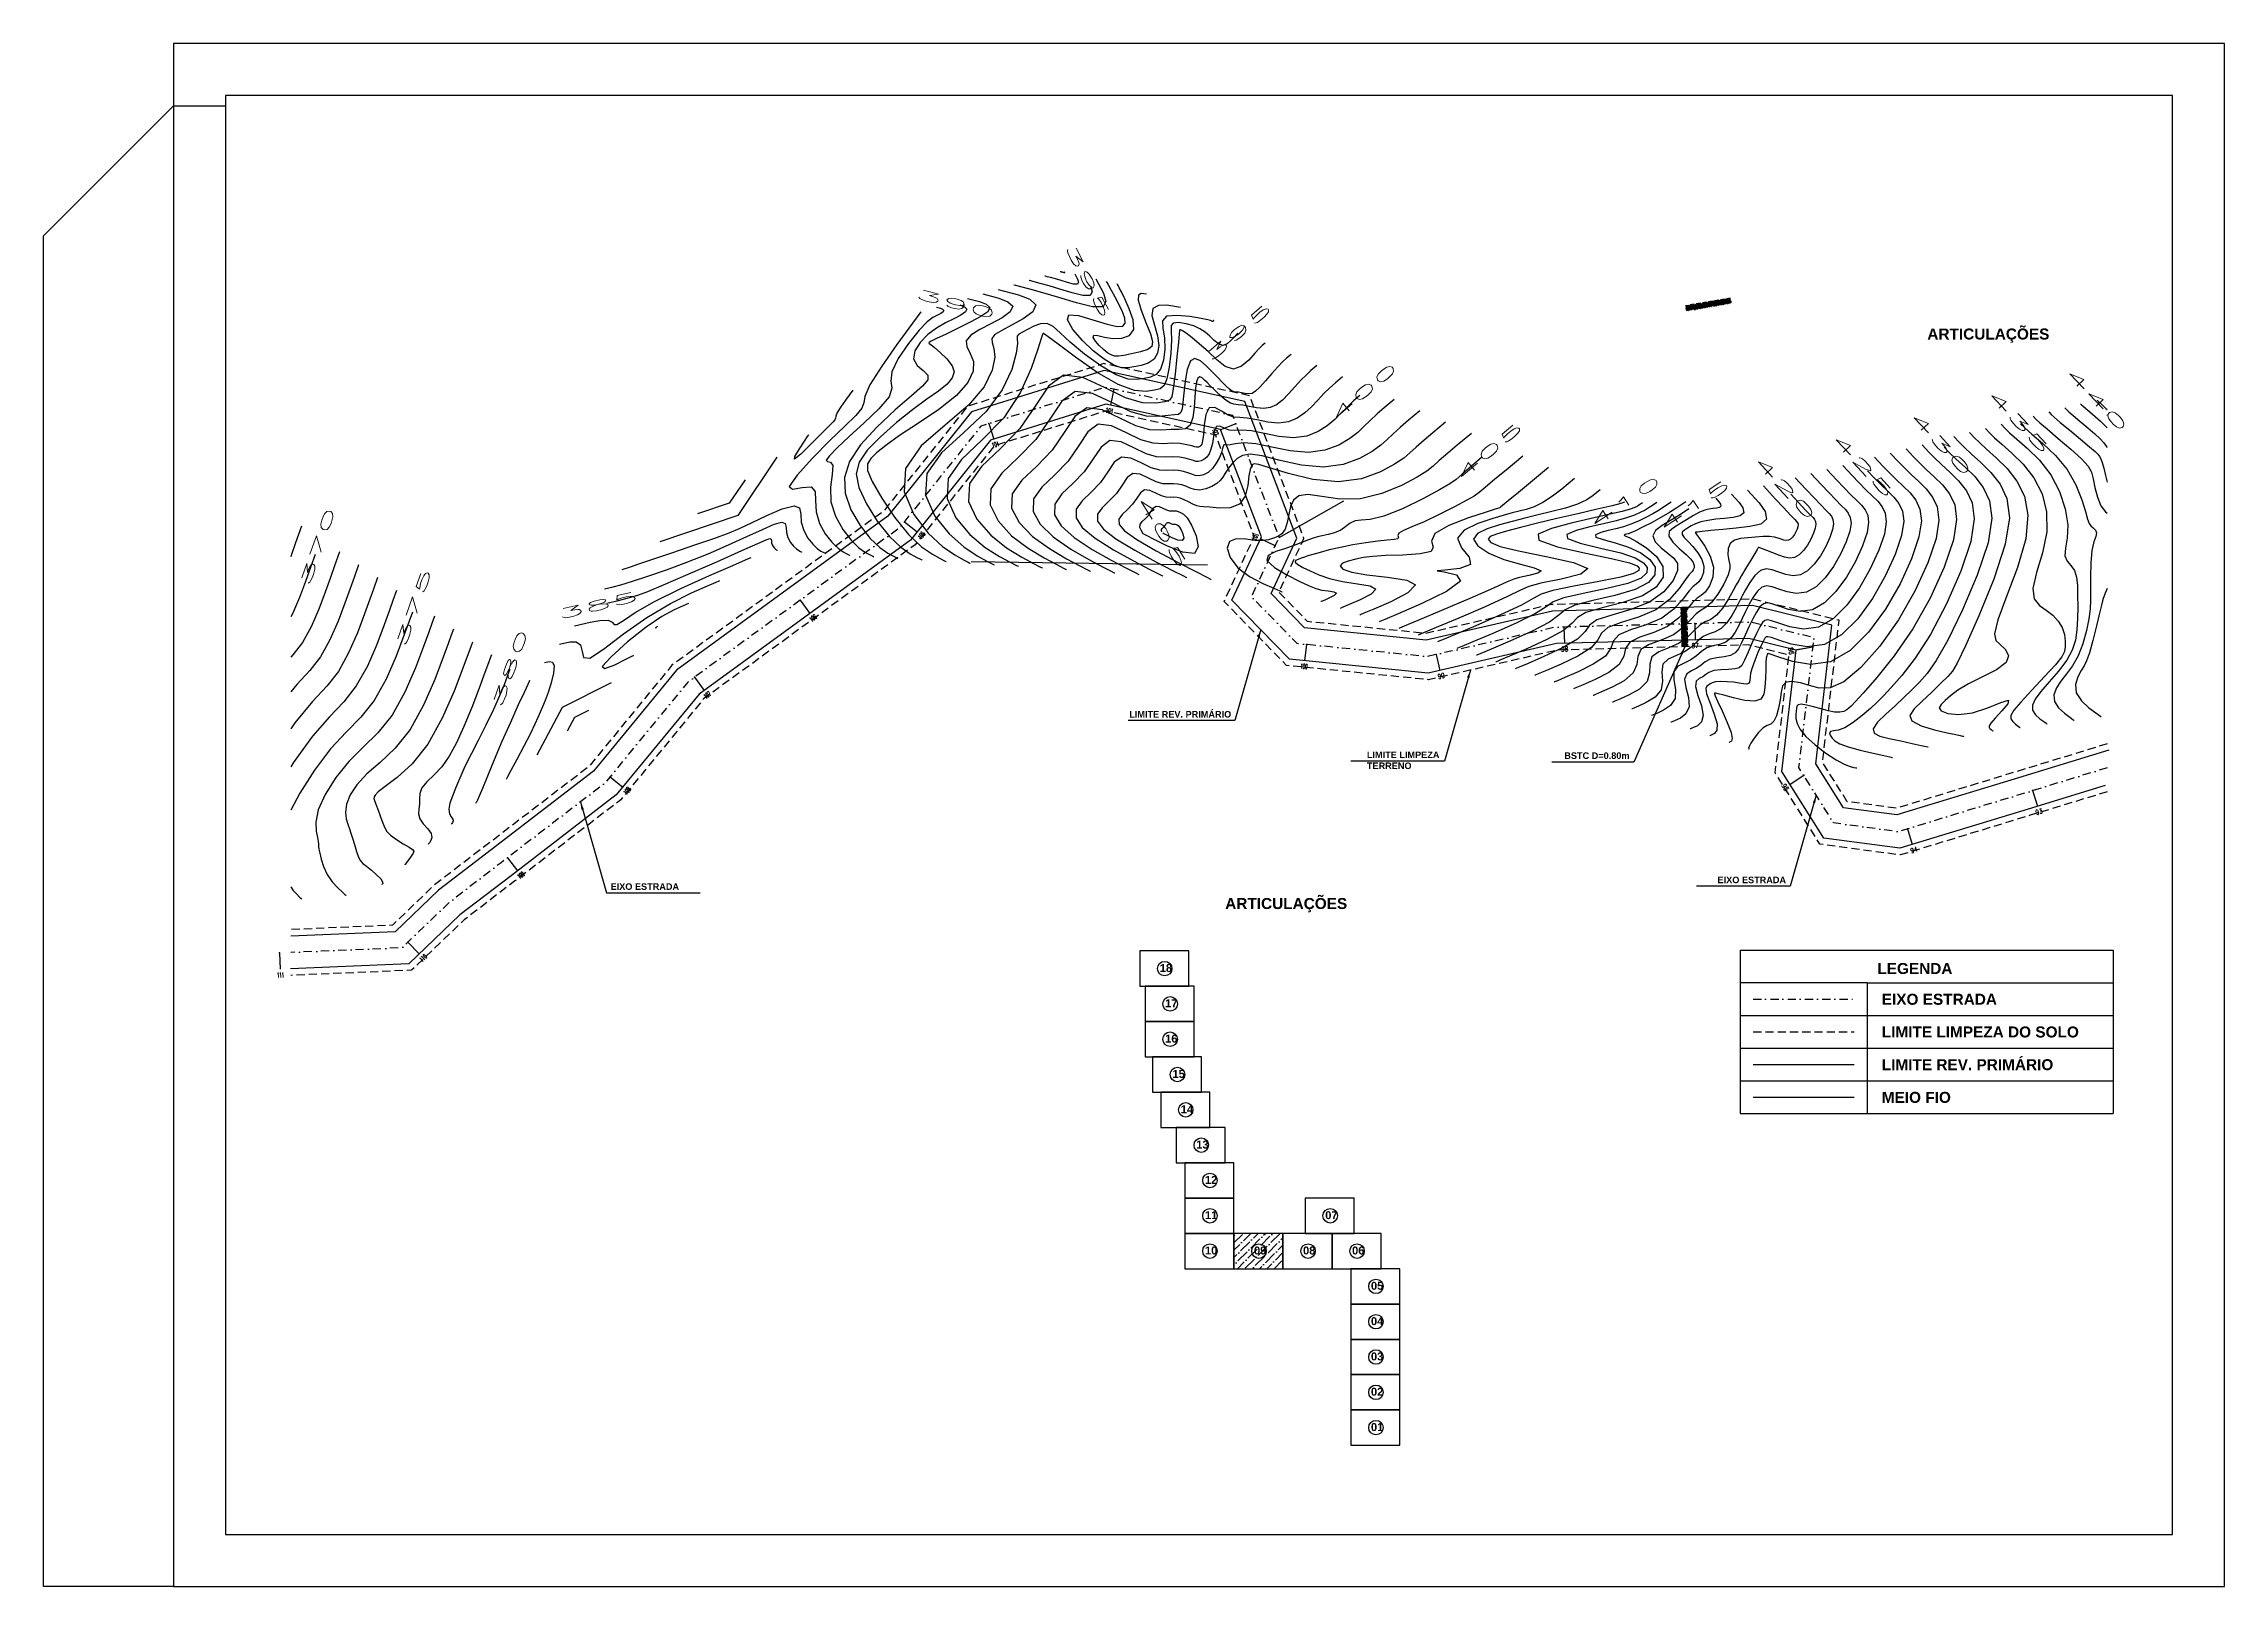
# Model space of a CAD drawing. Header units: millimetres. Extents: x 276147 to 291056, y 9594849 to 9609891.
# Drawn here: x 284968.8 to 285302.3, y 9596397.7 to 9596633.6 of the extents above; entities that cross this region are included whole.
import ezdxf
from ezdxf.enums import TextEntityAlignment as Align

# ---------------------------------------------------------------- set-up
doc = ezdxf.new("R2010")
doc.units = ezdxf.units.MM
doc.header["$LTSCALE"] = 10
for name, pattern in [('CONTINUO', [0]), ('DASHDOTX2', [50.8, 25.4, -12.7, 0, -12.7]), ('HIDDEN', [0.375, 0.25, -0.125])]:
    doc.linetypes.add(name, pattern=pattern)
for name, color, linetype in [('500-dim1', 6, 'Continuous'), ('Curvas mestras', 30, 'Continuous'), ('Curvas simples', 9, 'Continuous'), ('Curvas texto', 2, 'Continuous'), ('LINHA02', 8, 'Continuous'), ('TG', 7, 'CONTINUO'), ('Top_malha_coord', 8, 'Continuous')]:
    doc.layers.add(name, color=color, linetype=linetype)
doc.styles.add('r80', font='romans.shx')
doc.styles.add('ROMAND', font='romand', dxfattribs={"height": 0.2})
doc.styles.add('SIMPLEX', font='simplex', dxfattribs={"height": 0.2})
doc.styles.add('T7', font='arial.ttf')
doc.dimstyles.new('cadnorma_dim1', dxfattribs={"dimscale": 0, "dimtxt": 2, "dimasz": 1.199999999999999, "dimexe": 1, "dimexo": 2.5, "dimgap": 0.6, "dimtad": 1, "dimzin": 4, "dimdsep": 46, "dimtxsty": 'r80', "dimblk": 'ARCHTICK', "dimblk1": 'ARCHTICK', "dimblk2": 'ARCHTICK', "dimcen": -1, "dimdle": 1, "dimclrd": 1, "dimclre": 1, "dimclrt": 2, "dimaunit": 1, "dimazin": 0, "dimtfac": 1, "dimtix": 1, "dimtmove": 2, "dimatfit": 0, "dimfxl": 1, "dimarcsym": 0})

msp = doc.modelspace()

# ---------------------------------------------------------------- texts
at = {"layer": 'Curvas texto', "extrusion": (-0.0200587750042602, 0.0327446982403546, 0.999262443146182), "style": 'SIMPLEX'}
for s, rotation, width, p, p2 in [('395', 86.41198573129469, 3.299405154387427, (-5256035.242836451, -8028388.722487522, 308453.78852403), (-5256034.446403885, -8028376.021156015, 308453.78852403)), ('390', 133.5870341111033, 3.299405243505555, (-5256011.625747609, -8028394.215488674, 308448.7885240301), (-5256020.399951416, -8028384.997490888, 308448.7885240301)), ('395', 188.8777851066396, 3.299405111998685, (-5256045.000425342, -8028361.862390397, 308453.78852403), (-5256057.574238558, -8028363.826402597, 308453.78852403)), ('400', 188.371910286082, 3.299405086256774, (-5256056.58460511, -8028343.955641123, 308458.7885240301), (-5256069.175268534, -8028345.808561724, 308458.7885240301)), ('440', 102.161986282743, 3.299405318027935, (-5256155.623967827, -8028290.519583848, 308498.7885240301), (-5256158.305092525, -8028278.078936224, 308498.7885240301)), ('435', 101.9593868329254, 3.299405312853637, (-5256143.728157048, -8028294.047996359, 308493.7885240301), (-5256146.3652746, -8028281.597946019, 308493.7885240301)), ('405', 188.2421550363125, 3.29940509759665, (-5256068.189940792, -8028326.011910229, 308463.78852403), (-5256080.784768197, -8028327.836312584, 308463.78852403)), ('430', 101.6042492199146, 3.299405269009829, (-5256131.837808697, -8028297.612602668, 308488.7885240302), (-5256134.397706646, -8028285.146446058, 308488.7885240302)), ('425', 101.4681524189457, 3.299404907294259, (-5256119.924252543, -8028301.169373318, 308483.78852403), (-5256122.454531695, -8028288.697172628, 308483.78852403)), ('420', 101.3962140170544, 3.299405205409513, (-5256108.003887515, -8028304.723882945, 308478.78852403), (-5256110.518505283, -8028292.248514038, 308478.78852403)), ('410', 181.68510222488, 3.563357704501856, (-5256081.715149552, -8028309.084267401, 308468.7885240301), (-5256094.435923462, -8028309.458500674, 308468.7885240301)), ('415', 182.0157771658524, 3.563357672640064, (-5256090.497492728, -8028302.847179757, 308473.7885240301), (-5256103.215894843, -8028303.294822634, 308473.7885240301)), ('370', 219.3180756104536, 3.299405133286941, (-5255909.488159061, -8028405.616594529, 308428.78852403), (-5255919.333720447, -8028413.680281392, 308428.78852403)), ('405', 90.28726211321006, 3.299405239749658, (-5256024.446586981, -8028349.578861907, 308463.78852403), (-5256024.510392065, -8028336.852744503, 308463.78852403)), ('375', 219.2685670186441, 3.299404981268445, (-5255917.147816105, -8028389.77562361, 308433.78852403), (-5255927.000341094, -8028397.830799663, 308433.78852403)), ('385', 162.0171756263076, 3.29940509594908, (-5255939.543309263, -8028380.838410118, 308443.7885240303), (-5255951.647896088, -8028376.909402742, 308443.7885240303)), ('380', 219.1690499936442, 3.299405079545439, (-5255924.834765506, -8028373.963045998, 308438.7885240303), (-5255934.701266954, -8028382.001097299, 308438.7885240303))]:
    msp.add_text(s, height=1.5, rotation=rotation, dxfattribs=dict(at, width=width)).set_placement(p, p2, align=Align.FIT)
at = {"layer": 'TG', "color": 5, "extrusion": (-0.0603620561281387, 0.0131515207924182, 0.998089905610126), "style": 'ROMAND', "width": 0.5403508758145922}
msp.add_text('103', height=0.75, rotation=89.98057393257353, dxfattribs=at).set_placement((-9437301.039459262, -1760973.198918953, 109158.3219362165), (-9437301.039086308, -1760972.098919019, 109158.3219362165), align=Align.FIT)
at = {"layer": 'TG', "color": 5, "extrusion": (-0.0221045470292805, 0.0576882078054111, 0.998089905610126), "style": 'ROMAND', "width": 0.5403508751271136}
msp.add_text('102', height=0.7500000000000004, rotation=89.98057432062777, dxfattribs=at).set_placement((-3699974.259713645, -8842286.150720235, 547465.9734120321), (-3699974.259340699, -8842285.050720302, 547465.9734120321), align=Align.FIT)
at = {"layer": 'TG', "color": 5, "extrusion": (-0.0589311874177136, -0.0185379467230943, 0.998089905610126), "style": 'ROMAND', "width": 0.5310344818523804}
msp.add_text('104', height=0.75, rotation=89.9805743206689, dxfattribs=at).set_placement((-9068771.118674034, 3145635.419085357, -194542.9993733316), (-9068771.118301088, 3145636.519085292, -194542.9993733316), align=Align.FIT)
at = {"layer": 'TG', "color": 5, "extrusion": (-0.0385479904461952, -0.0482762131046959, 0.998089905610126), "style": 'ROMAND', "width": 0.5403508769567706}
msp.add_text('105', height=0.75, rotation=89.98057441771329, dxfattribs=at).set_placement((-5765214.67485121, 7662422.417187002, -474115.7727883013), (-5765214.674478265, 7662423.517186939, -474115.7727883013), align=Align.FIT)
at = {"layer": 'TG', "color": 5, "extrusion": (0.0260047676810837, 0.0560383116896185, 0.998089905610126), "style": 'ROMAND', "width": 0.6039215663186254}
msp.add_text('101', height=0.7500000000000002, rotation=89.98057429637284, dxfattribs=at).set_placement((3780895.341152558, -8808102.973740442, 545350.1584319603), (3780895.341525505, -8808101.87374051, 545350.1584319603), align=Align.FIT)
at = {"layer": 'TG', "color": 5, "extrusion": (-0.0498705310026038, -0.0364619041835215, 0.998089905610126), "style": 'ROMAND'}
for s, rotation, width, p, p2 in [('106', 89.98057412658831, 0.5403508751277342, (-7578569.145135547, 5882836.954741633, -363965.8712158082), (-7578569.144762597, 5882838.054741565, -363965.8712158082)), ('107', 89.98057398105873, 0.5403508751281996, (-7578569.186815565, 5882816.992987032, -363964.6356554199), (-7578569.186442613, 5882818.092986965, -363964.6356554199))]:
    msp.add_text(s, height=0.75, rotation=rotation, dxfattribs=dict(at, width=width)).set_placement(p, p2, align=Align.FIT)
at = {"layer": 'TG', "color": 5, "extrusion": (-0.0617517138433742, -0.0018072511103869, 0.998089905610126), "style": 'ROMAND', "width": 0.8324324311018493}
msp.add_text('98', height=0.75, rotation=89.98057393259204, dxfattribs=at).set_placement((-9584090.160457404, 564744.0700533069, -34795.16255152657), (-9584090.16008445, 564745.1700532419, -34795.16255152657), align=Align.FIT)
at = {"layer": 'TG', "color": 5, "extrusion": (-0.0617517138434993, -0.0018072511061134, 0.998089905610126), "style": 'ROMAND', "width": 0.8324324309251753}
msp.add_text('97', height=0.75, rotation=89.98057402960765, dxfattribs=at).set_placement((-9584090.11881654, 564764.0311459117, -34796.39807093942), (-9584090.118443588, 564765.1311458464, -34796.39807093942), align=Align.FIT)
at = {"layer": 'TG', "color": 5, "extrusion": (-0.0109102292012951, 0.0608071313083028, 0.998089905610126), "style": 'ROMAND', "width": 0.8324324306601636}
msp.add_text('96', height=0.7500000000000004, rotation=89.98057417513107, dxfattribs=at).set_placement((-1975533.674862658, -9377374.276397498, 580585.9924388054), (-1975533.674489709, -9377373.176397564, 580585.9924388054), align=Align.FIT)
at = {"layer": 'TG', "color": 5, "extrusion": (-0.0614265860372751, 0.0065814015965604, 0.998089905610126), "style": 'ROMAND', "width": 0.540350876499589}
msp.add_text('100', height=0.75, rotation=89.9805743206771, dxfattribs=at).set_placement((-9572304.909845462, -737387.0841304213, 45802.04477265829), (-9572304.909472516, -737385.9841304859, 45802.04477265829), align=Align.FIT)
at = {"layer": 'TG', "color": 5, "extrusion": (-0.0601851158537963, -0.0139388718637876, 0.998089905610126), "style": 'ROMAND', "width": 0.8555555540950107}
msp.add_text('99', height=0.75, rotation=89.98057441768862, dxfattribs=at).set_placement((-9284730.918077938, 2438417.509493768, -150768.7694890452), (-9284730.917704994, 2438418.609493703, -150768.7694890452), align=Align.FIT)
at = {"layer": 'TG', "color": 5, "extrusion": (-0.0390840915603403, -0.0478432242441174, 0.998089905610126), "style": 'ROMAND', "width": 0.5403508760430281}
msp.add_text('108', height=0.75, rotation=89.98057402960148, dxfattribs=at).set_placement((-5850500.501048635, 7597701.55995948, -470109.7858864401), (-5850500.500675683, 7597702.659959414, -470109.7858864401), align=Align.FIT)
at = {"layer": 'TG', "color": 5, "extrusion": (-0.0329375753904347, 0.0522652508514922, 0.998089905610126), "style": 'ROMAND', "width": 0.8324324334795413}
msp.add_text('95', height=0.7500000000000002, rotation=89.98057412668699, dxfattribs=at).set_placement((-5357783.277739308, -7951498.406309519, 492329.4349094103), (-5357783.277366358, -7951497.306309581, 492329.4349094103), align=Align.FIT)
at = {"layer": 'TG', "color": 5, "extrusion": (-0.0590452619672331, -0.0181713334235763, 0.998089905610126), "style": 'ROMAND'}
for s, rotation, width, p, p2 in [('93', 89.98057441769683, 0.8324324313637537, (-9088082.74624894, 3089456.030496091, -191065.6984770842), (-9088082.745875996, 3089457.130496026, -191065.6984770842)), ('94', 89.98057451471655, 0.8105263147484528, (-9088082.787928946, 3089436.068741488, -191064.462916696), (-9088082.787556004, 3089437.168741424, -191064.462916696))]:
    msp.add_text(s, height=0.75, rotation=rotation, dxfattribs=dict(at, width=width)).set_placement(p, p2, align=Align.FIT)
at = {"layer": 'TG', "color": 5, "extrusion": (-0.0489632425832516, -0.0376714904789236, 0.998089905610126), "style": 'ROMAND', "width": 0.5499999978980301}
msp.add_text('109', height=0.75, rotation=89.98057407807845, dxfattribs=at).set_placement((-7432046.25833053, 6066135.638813725, -375311.396583926), (-7432046.257957579, 6066136.738813657, -375311.396583926), align=Align.FIT)
at = {"layer": 'TG', "color": 5, "extrusion": (-0.0444769325887833, -0.0428758998350215, 0.998089905610126), "style": 'ROMAND', "width": 0.5403508760420971}
msp.add_text('110', height=0.75, rotation=89.98057432066066, dxfattribs=at).set_placement((-6711139.345341558, 6852355.323102983, -423975.5504930151), (-6711139.344968611, 6852356.423102917, -423975.5504930151), align=Align.FIT)
at = {"layer": 'TG', "color": 5, "extrusion": (-0.0617171065807162, -0.0027457375101215, 0.998089905610126), "style": 'ROMAND', "width": 0.6039215669594155}
msp.add_text('111', height=0.75, rotation=89.98057383554969, dxfattribs=at).set_placement((-9574340.703469632, 709891.3919548766, -43779.25663318931), (-9574340.703096677, 709892.4919548103, -43779.25663318931), align=Align.FIT)
at = {"layer": 'Top_malha_coord', "color": 7, "style": 'T7'}
for s, width, insert, char_height, attachment_point in [('{\\fArial|b1|i0|c0|p34;ARTICULAÇÕES}', 9.05984542533406, (285256.9120207625, 9596589.998970052), 1.682079722240085, 1), ('{\\fArial|b1|i0|c0|p34;LIMITE REV. PRIMÁRIO}', 16.67673822349752, (285134.8352108029, 9596531.510071341, 160.1796621240507), 1, 1), ('{\\fArial|b1|i0|c0|p34;LIMITE LIMPEZA\\PTERRENO}', 16.67673822349752, (285171.1875694442, 9596525.313238274, 160.1796621240507), 1, 1), ('{\\fArial|b1|i0|c0|p34;BSTC D=0.80m}', 16.67673822349752, (285211.3561574978, 9596525.187594673), 1, 3), ('{\\fArial|b1|i0|c0|p34;EIXO ESTRADA}', 16.67673822349752, (285055.4988568355, 9596505.166922847, 160.1796621240507), 1, 1), ('{\\fArial|b1|i0|c0|p34;EIXO ESTRADA}', 16.67673822349752, (285235.3002934404, 9596506.184709117, 160.1796621240507), 1, 3), ('{\\fArial|b1|i0|c0|p34;ARTICULAÇÕES}', 9.05984542533406, (285149.5095742086, 9596502.919239365), 1.682079722240085, 1), ('{\\fArial|b1|i0|c0|p34;LEGENDA}', 9.05984542533406, (285249.2617880195, 9596492.985971762), 1.682079722240085, 1), ('{\\fArial|b1|i0|c0|p34;EIXO ESTRADA}', 20.98438079227344, (285249.9404069679, 9596488.280458333), 1.682079722240085, 1), ('{\\fArial|b1|i0|c0|p34;LIMITE LIMPEZA DO SOLO}', 31.11703686733381, (285249.9404069679, 9596483.280458333), 1.682079722240085, 1), ('{\\fArial|b1|i0|c0|p34;LIMITE REV. PRIMÁRIO}', 41.98582607079879, (285249.9404069679, 9596478.280458333), 1.682079722240085, 1), ('{\\fArial|b1|i0|c0|p34;MEIO FIO}', 41.98582607079879, (285249.9404069679, 9596473.280458335), 1.682079722240085, 1)]:
    msp.add_mtext_dynamic_manual_height_columns(s, width=width, gutter_width=12.5, heights=[0], dxfattribs=dict(at, insert=insert, char_height=char_height, attachment_point=attachment_point))

# ---------------------------------------------------------------- blocks, each defined once
blk = doc.blocks.new('_ArchTick')
at = {"color": 0, "linetype": 'ByBlock', "const_width": 0.15}
blk.add_lwpolyline([(-0.5, -0.5), (0.5, 0.5)], dxfattribs=at)
blk = doc.blocks.new('ASDF')
at = {"layer": 'Top_malha_coord', "color": 7}
for points in [[(288117.2770572668, 9595425.095165152), (288124.7770572668, 9595425.095165152), (288124.7770572668, 9595430.494073676), (288117.2770572668, 9595430.494073676)], [(288118.1013027223, 9595419.696256628), (288125.6013027224, 9595419.696256628), (288125.6013027224, 9595425.095165152), (288118.1013027223, 9595425.095165152)], [(288118.1013027223, 9595414.297348104), (288125.6013027224, 9595414.297348104), (288125.6013027224, 9595419.696256628), (288118.1013027223, 9595419.696256628)], [(288119.2235212072, 9595408.89843958), (288126.7235212072, 9595408.89843958), (288126.7235212072, 9595414.297348104), (288119.2235212072, 9595414.297348104)], [(288120.4897937645, 9595403.499531057), (288127.9897937645, 9595403.499531057), (288127.9897937645, 9595408.89843958), (288120.4897937645, 9595408.89843958)], [(288122.8676055573, 9595398.100622533), (288130.3676055573, 9595398.100622533), (288130.3676055573, 9595403.499531057), (288122.8676055573, 9595403.499531057)], [(288124.19609628, 9595392.701714007), (288131.69609628, 9595392.701714007), (288131.69609628, 9595398.100622533), (288124.19609628, 9595398.100622533)], [(288124.19609628, 9595387.302805483), (288131.69609628, 9595387.302805483), (288131.69609628, 9595392.701714007), (288124.19609628, 9595392.701714007)], [(288142.5888804331, 9595387.302805483), (288150.0888804331, 9595387.302805483), (288150.0888804331, 9595392.701714007), (288142.5888804331, 9595392.701714007)], [(288124.19609628, 9595381.90389696), (288131.69609628, 9595381.90389696), (288131.69609628, 9595387.302805483), (288124.19609628, 9595387.302805483)], [(288131.69609628, 9595381.90389696), (288139.19609628, 9595381.90389696), (288139.19609628, 9595387.302805483), (288131.69609628, 9595387.302805483)], [(288139.19609628, 9595381.90389696), (288146.69609628, 9595381.90389696), (288146.69609628, 9595387.302805483), (288139.19609628, 9595387.302805483)], [(288146.69609628, 9595381.90389696), (288154.19609628, 9595381.90389696), (288154.19609628, 9595387.302805483), (288146.69609628, 9595387.302805483)], [(288149.5854278603, 9595376.504988436), (288157.0854278603, 9595376.504988436), (288157.0854278603, 9595381.90389696), (288149.5854278603, 9595381.90389696)], [(288149.5854278603, 9595371.106079912), (288157.0854278603, 9595371.106079912), (288157.0854278603, 9595376.504988436), (288149.5854278603, 9595376.504988436)], [(288149.5854278603, 9595365.707171388), (288157.0854278603, 9595365.707171388), (288157.0854278603, 9595371.106079912), (288149.5854278603, 9595371.106079912)], [(288149.5854278603, 9595360.308262864), (288157.0854278603, 9595360.308262864), (288157.0854278603, 9595365.707171388), (288149.5854278603, 9595365.707171388)], [(288149.5854278603, 9595354.90935434), (288157.0854278603, 9595354.90935434), (288157.0854278603, 9595360.308262864), (288149.5854278603, 9595360.308262864)]]:
    blk.add_lwpolyline(points, close=True, dxfattribs=at)
for centre in [(288121.1075160061, 9595427.794619417), (288121.9317614617, 9595422.39571089), (288121.9317614617, 9595416.996802364), (288123.0539799466, 9595411.59789384), (288124.3202525039, 9595406.19898532), (288126.6980642967, 9595400.800076792), (288128.0265550194, 9595395.401168272), (288128.0265550194, 9595390.002259746), (288146.4193391725, 9595390.002259746), (288128.0265550194, 9595384.603351222), (288135.5265550194, 9595384.603351222), (288143.0265550194, 9595384.603351222), (288150.5265550194, 9595384.603351222), (288153.4158865996, 9595379.204442697), (288153.4158865996, 9595373.805534175), (288153.4158865996, 9595368.406625653), (288153.4158865996, 9595363.007717127), (288153.4158865996, 9595357.608808603)]:
    blk.add_circle(centre, 1.10921345708195, dxfattribs=at)
at = {"layer": 'Top_malha_coord', "color": 7, "char_height": 1.216883596980453, "attachment_point": 1, "style": 'T7'}
for s, insert in [('{\\fArial|b1|i0|c0|p34;18}', (288120.3443937709, 9595428.492702857)), ('{\\fArial|b1|i0|c0|p34;17}', (288121.1686392266, 9595423.093794333)), ('{\\fArial|b1|i0|c0|p34;16}', (288121.1686392266, 9595417.694885807)), ('{\\fArial|b1|i0|c0|p34;15}', (288122.2908577114, 9595412.295977283)), ('{\\fArial|b1|i0|c0|p34;14}', (288123.5571302687, 9595406.89706876)), ('{\\fArial|b1|i0|c0|p34;13}', (288125.9349420615, 9595401.498160236)), ('{\\fArial|b1|i0|c0|p34;12}', (288127.2634327842, 9595396.099251712)), ('{\\fArial|b1|i0|c0|p34;11}', (288127.2634327842, 9595390.700343188)), ('{\\fArial|b1|i0|c0|p34;07}', (288145.6562169372, 9595390.700343188)), ('{\\fArial|b1|i0|c0|p34;10}', (288127.2634327842, 9595385.301434664)), ('{\\fArial|b1|i0|c0|p34;09}', (288134.7634327842, 9595385.301434664)), ('{\\fArial|b1|i0|c0|p34;08}', (288142.2634327842, 9595385.301434664)), ('{\\fArial|b1|i0|c0|p34;06}', (288149.7634327842, 9595385.301434664)), ('{\\fArial|b1|i0|c0|p34;05}', (288152.6527643644, 9595379.902526142)), ('{\\fArial|b1|i0|c0|p34;04}', (288152.6527643644, 9595374.503617616)), ('{\\fArial|b1|i0|c0|p34;03}', (288152.6527643644, 9595369.104709093)), ('{\\fArial|b1|i0|c0|p34;02}', (288152.6527643644, 9595363.705800567)), ('{\\fArial|b1|i0|c0|p34;01}', (288152.6527643644, 9595358.306892043))]:
    blk.add_mtext_dynamic_manual_height_columns(s, width=9.05984542533406, gutter_width=12.5, heights=[0], dxfattribs=dict(at, insert=insert))

# ---------------------------------------------------------------- hatches: boundary and pattern name
at = {"layer": 'Top_malha_coord'}
h = msp.add_hatch(dxfattribs=at)
h.set_pattern_fill('ANSI36', scale=0.05)
h.set_pattern_definition([(45, (-709.2522544326494, 1190.433706529438), (0.0841899011350234, 0.3086963041617522), [0.396875, -0.079375, 0, -0.079375])])
h.paths.add_polyline_path([(285220.0620951272, 9596592.679785065), (285219.9258784133, 9596593.468064507), (285226.8048672935, 9596594.661557691), (285226.9410713397, 9596593.873352062)])
h = msp.add_hatch(dxfattribs=at)
h.set_pattern_fill('ANSI36', scale=0.05)
h.set_pattern_definition([(45, (0, 0), (0.08418990113502337, 0.3086963041617522), [0.396875, -0.079375, 0, -0.079375])])
h.paths.add_polyline_path([(285220.2219316576, 9596541.358451014), (285219.4222270112, 9596541.336714443), (285219.2592027239, 9596547.334499292), (285220.0589073703, 9596547.356235866)])
h = msp.add_hatch(dxfattribs=at)
h.set_pattern_fill('ANSI36', color=8, scale=0.25)
h.set_pattern_definition([(45, (-2998.735242905212, 1091.328319439664), (0.4209495056751168, 1.54348152080876), [1.984375, -0.396875, 0, -0.396875])])
h.paths.add_polyline_path([(285158.350184955, 9596451.636582304), (285150.850184955, 9596451.636582304), (285150.850184955, 9596446.23767378), (285158.350184955, 9596446.23767378)])
h.paths.add_polyline_path([(285155.7898571515, 9596448.937128045, -1), (285153.5714302373, 9596448.937128045, -1)], flags=0)
h.paths.add_polyline_path([(285153.5419144826, 9596447.748875896), (285156.0412572592, 9596447.748875896), (285156.0412572592, 9596450.25651938), (285153.5419144826, 9596450.25651938)], flags=24)

# ---------------------------------------------------------------- linework, layer by layer
at = {"color": 8, "linetype": 'HIDDEN', "ltscale": 0.5}
msp.add_line((285230.2723679844, 9596482.451253165), (285245.7149430889, 9596482.451253165), dxfattribs=at)
at = {"color": 8, "linetype": 'HIDDEN', "ltscale": 0.5, "elevation": 160.1796621240507, "flags": 128}
for points in [[(285284.4066639607, 9596526.482070172), (285270.5826698519, 9596522.259217547), (285252.1874144828, 9596516.639969464), (285244.6637616719, 9596517.652206672), (285240.8799137478, 9596523.684238628), (285243.4126827257, 9596545.38090043), (285230.2537774265, 9596548.6337094), (285199.4507043695, 9596547.796458796), (285180.1765932365, 9596543.374876408), (285162.1225250977, 9596545.187320657), (285157.7266263914, 9596549.70200622), (285161.5581282348, 9596557.913740786), (285153.2551091654, 9596579.718767166), (285130.9623938378, 9596584.62452904), (285110.0950859511, 9596578.108072596), (285097.2086925445, 9596562.038380977), (285064.8856910209, 9596538.509236362), (285052.1738307181, 9596523.014541393), (285036.6182420748, 9596511.097859764), (285028.5252062663, 9596504.898021668), (285022.1250464947, 9596498.753929328), (285006.5727289441, 9596498.09449322)], [(285284.4066639615, 9596519.162755683), (285272.627692194, 9596515.564601533), (285252.7697705843, 9596509.498548863), (285240.4778465066, 9596511.152312424), (285233.6416384185, 9596522.050273048), (285235.7446760184, 9596540.065692516), (285229.4952845325, 9596541.610507693), (285200.3370794597, 9596540.817965832), (285180.6212545474, 9596536.295051988), (285158.8861235605, 9596538.477037383), (285149.3394452614, 9596548.281687943), (285153.9625866556, 9596558.190076753), (285148.0586175055, 9596573.694822913), (285131.2740132702, 9596577.388463207), (285114.2201054307, 9596572.0628578), (285102.0845496327, 9596556.929481603), (285069.7294436952, 9596533.37696696), (285057.0727241201, 9596517.949483927), (285040.8751770524, 9596505.54101672), (285033.0916450059, 9596499.578280406), (285025.0644761262, 9596491.872274842), (285006.5727289441, 9596491.088203546)]]:
    msp.add_lwpolyline(points, dxfattribs=at)
at = {"linetype": 'Continuous'}
for p in [(285132.4804619189, 9596580.706715904, 160.1796621240507), (285132.4804619189, 9596580.706715904, 160.1796621240507), (285113.358855107, 9596575.460595267, 160.1796621240507), (285113.358855107, 9596575.460595267, 160.1796621240507), (285151.1510395965, 9596575.409010904, 160.1796621240507), (285151.1510395965, 9596575.409010904, 160.1796621240507), (285100.4328639259, 9596560.464398017, 160.1796621240507), (285100.4328639259, 9596560.464398017, 160.1796621240507), (285157.1569344414, 9596556.758643163, 160.1796621240507), (285157.1569344414, 9596556.758643163, 160.1796621240507), (285084.493099466, 9596548.453105412, 160.1796621240507), (285084.493099466, 9596548.453105412, 160.1796621240507), (285201.3337751293, 9596544.346349416, 160.1796621240507), (285201.3337751293, 9596544.346349416, 160.1796621240507), (285221.3263911263, 9596544.8897637, 160.1796621240507), (285221.3263911263, 9596544.8897637, 160.1796621240507), (285161.9335236273, 9596541.688701993, 160.1796621240507), (285161.9335236273, 9596541.688701993, 160.1796621240507), (285239.4102689857, 9596541.280629087, 160.1796621240507), (285239.4102689857, 9596541.280629087, 160.1796621240507), (285181.8042049537, 9596540.15734306, 160.1796621240507), (285181.8042049537, 9596540.15734306, 160.1796621240507), (285068.3234972198, 9596536.682635723, 160.1796621240507), (285068.3234972198, 9596536.682635723, 160.1796621240507), (285055.419282649, 9596521.452276487, 160.1796621240507), (285055.419282649, 9596521.452276487, 160.1796621240507), (285238.037457322, 9596521.629107228, 160.1796621240507), (285238.037457322, 9596521.629107228, 160.1796621240507), (285273.0137599323, 9596519.342191923, 160.1796621240507), (285273.0137599323, 9596519.342191923, 160.1796621240507), (285253.8862857524, 9596513.499270994, 160.1796621240507), (285253.8862857524, 9596513.499270994, 160.1796621240507), (285039.7428492646, 9596509.08255174, 160.1796621240507), (285039.7428492646, 9596509.08255174, 160.1796621240507), (285004.8660181778, 9596494.518981887, 160.1796621240507), (285004.8660181778, 9596494.518981887, 160.1796621240507), (285024.4996944094, 9596496.181829227, 160.1796621240507), (285024.4996944094, 9596496.181829227, 160.1796621240507)]:
    msp.add_point(p, dxfattribs=at)
at = {"layer": '500-dim1', "ltscale": 0.1}
for points in [[(284988.6304906769, 9596397.671586046), (285302.3489022282, 9596397.671586046), (285302.3489022282, 9596633.55606258), (284988.6304906769, 9596633.55606258)], [(284996.5727289441, 9596405.613824314), (285294.4066639611, 9596405.613824314), (285294.4066639611, 9596625.613824312), (284996.5727289441, 9596625.613824312)]]:
    msp.add_lwpolyline(points, close=True, dxfattribs=at)
msp.add_lwpolyline([(284988.6304906769, 9596397.671586046), (284968.7748950092, 9596397.671586046), (284968.7748950092, 9596604.16978099), (284988.6304906769, 9596624.025376657), (284996.5727289441, 9596624.025376657)], dxfattribs=at)
at = {"layer": 'Curvas mestras', "linetype": 'CONTINUO'}
for points in [[(285128.9064016979, 9596596.49075074, -64.5787498256218), (285129.1680561209, 9596595.608965224, -64.54460237218564), (285128.8741614985, 9596595.037254084, -64.5317675631636), (285127.757991698, 9596595.043207347, -64.55436816901465), (285126.0817473829, 9596595.465168012, -64.60184356700893), (285124.239859924, 9596596.034170326, -64.65746240431007), (285122.5751656139, 9596596.525996286, -64.70699535894937), (285121.2241134605, 9596596.895429892, -64.7462217337129), (285120.2715583973, 9596597.14200389, -64.77342287494366), (285119.7613567587, 9596597.27218118, -64.7879302109036), (285119.5733874707, 9596597.320141232, -64.79327502412752), (285119.546534858, 9596597.326992668, -64.79403856597173)], [(285108.9243829291, 9596593.603260066, -69.88893119417162), (285109.6221026747, 9596593.331319572, -69.86601427886899), (285109.9975627354, 9596592.980600333, -69.84698477902248), (285109.7899788821, 9596592.557348967, -69.83728226241918), (285109.072951532, 9596592.063336924, -69.83548735346676), (285108.0036697614, 9596591.49921488, -69.83846602678796), (285106.7308549663, 9596590.854350757, -69.84288451014118), (285105.3693298151, 9596590.072976507, -69.8446104458094), (285104.0254422983, 9596589.088041345, -69.83931187048121), (285102.8303364847, 9596587.8735799, -69.82350539738809), (285102.0143227713, 9596586.5679705, -69.7971023733521), (285101.8325086344, 9596585.350676896, -69.7608627016566), (285102.4056522272, 9596584.35787057, -69.71682451900824), (285103.3171263876, 9596583.552544948, -69.67213836087875), (285104.0159596261, 9596582.854399187, -69.6352328300386), (285104.0334650635, 9596582.150650613, -69.61182038954257), (285103.2301012462, 9596581.198582167, -69.59674857338223), (285101.5486153281, 9596579.722993972, -69.58214866273603), (285099.0454812475, 9596577.552868517, -69.56128297318037), (285096.2320900768, 9596574.933919773, -69.53193782359858), (285093.7335626754, 9596572.216046087, -69.49303057268526), (285092.0645185289, 9596569.668943213, -69.44306858887694), (285091.2975836348, 9596567.24150048, -69.37891916974013), (285091.3948826204, 9596564.802406618, -69.29703968800868), (285092.2713324815, 9596562.287481783, -69.19703496343254), (285093.6530127051, 9596559.901079852, -69.09110000656482), (285095.2187931567, 9596557.91469014, -68.99457744622167), (285096.6837672846, 9596556.529998392, -68.91979539030262), (285097.9079168985, 9596555.669488152, -68.86702437876056), (285098.7874463982, 9596555.185842387, -68.83352054896795), (285099.2607723203, 9596554.943542903, -68.81607932326415), (285099.4351557655, 9596554.85427472, -68.80965360605889), (285099.4600679735, 9596554.841522695, -68.80873565943011)], [(285151.459506427, 9596589.295389652, -63.89024443280914), (285151.2262181184, 9596589.06824073, -63.88748395160336), (285150.8762857056, 9596588.686898034, -63.8820121799622), (285150.3962808688, 9596588.15050358, -63.87407055691847), (285149.8155821637, 9596587.649611268, -63.86931358542324), (285149.1742748563, 9596587.42262446, -63.87474881877689), (285148.5070083764, 9596587.63568226, -63.89512490879543), (285147.8267017892, 9596588.165857607, -63.92615434326263), (285147.1408393198, 9596588.817957172, -63.96129062279624), (285146.4409314823, 9596589.428056756, -63.99533255127289), (285145.6545799501, 9596589.95730868, -64.02846042802821), (285144.6934126844, 9596590.398133408, -64.06219982329321), (285143.5314466735, 9596590.732474212, -64.09648061080634), (285142.3922569799, 9596590.900348663, -64.12484928228923), (285141.5618086982, 9596590.831299152, -64.13925667843114), (285141.2339067739, 9596590.444778224, -64.13317299118762), (285141.2337095899, 9596589.619894063, -64.10614642986593), (285141.2942153861, 9596588.225668004, -64.05924465341057), (285141.20125018, 9596586.241639648, -63.99609643625126), (285140.9519540899, 9596584.08942064, -63.93057492267371), (285140.5962970071, 9596582.301139897, -63.87911429968928), (285140.1583232915, 9596581.265735343, -63.85397696596601), (285139.5583661621, 9596580.799375927, -63.85073818397041), (285138.6908343074, 9596580.57504062, -63.86080144051493), (285137.4402000467, 9596580.389615897, -63.87982998971393), (285135.6511852358, 9596580.535625307, -63.92052648545041), (285133.1585753687, 9596581.429502923, -63.99985344681453), (285129.9502880796, 9596583.295934042, -64.12541609312439), (285126.6267726075, 9596585.592626903, -64.26739097138898), (285123.9416123373, 9596587.585542962, -64.38659735364172), (285122.4451192705, 9596588.71944257, -64.45379393311714), (285121.8745248996, 9596589.15428958, -64.47949724903128), (285121.7637923359, 9596589.228847727, -64.48416323391984), (285121.7253214283, 9596589.226878384, -64.48487094966958), (285121.6852629933, 9596589.212141523, -64.48519215572423), (285121.648208584, 9596589.193394767, -64.48532166031919), (285121.6182527545, 9596589.17764248, -64.48540679664848), (285121.5975190667, 9596589.164879117, -64.48540475489835), (285121.5876350911, 9596589.153348872, -64.48522532867764), (285121.5609452832, 9596589.057032127, -64.48260489813083), (285121.3726576761, 9596588.452868968, -64.46658676219204), (285120.84869819, 9596586.833536645, -64.42404081931136), (285119.8188738931, 9596583.896165708, -64.34845876224836), (285118.1285174327, 9596580.155695917, -64.2598193108247), (285115.6268466053, 9596576.331521304, -64.18472293149944), (285112.3626620032, 9596572.976504676, -64.14030670953478), (285109.1831114067, 9596569.97738586, -64.10585394812779), (285107.1349294021, 9596567.05437844, -64.05118465234091), (285106.9768365923, 9596564.022410078, -63.95500397265687), (285108.3154966969, 9596561.075286832, -63.83155838140782), (285110.4695584619, 9596558.501532856, -63.70397964716222), (285112.8168256235, 9596556.528850432, -63.59221902276885), (285114.9717138932, 9596555.141658407, -63.50350598877093), (285116.6077919773, 9596554.263554787, -63.44188958286804), (285117.4999908757, 9596553.806831373, -63.40901364772844), (285117.8286957841, 9596553.63856422, -63.396901439261), (285117.8756542, 9596553.6145262, -63.39517111700525)], [(285170.0920568533, 9596579.769858418, -58.20039105988371), (285169.1408823934, 9596578.938337827, -58.19223654913048), (285168.1430453249, 9596577.996470524, -58.18140278730107), (285167.2138694486, 9596577.032326812, -58.16846077676427), (285166.258648896, 9596576.072081758, -58.15616933066895), (285165.1301701175, 9596575.126430873, -58.14783403198498), (285163.7086908492, 9596574.235066047, -58.1471591948325), (285161.9843659488, 9596573.553656682, -58.15944355641523), (285159.974824552, 9596573.266865565, -58.19038442716965), (285157.739960135, 9596573.474992542, -58.24206624299086), (285155.5087305231, 9596573.940879766, -58.30212160662313), (285153.5523608821, 9596574.34300645, -58.35457018579154), (285152.0701721682, 9596574.453284673, -58.38793671267604), (285150.9738734931, 9596574.417356933, -58.40876604077903), (285150.1032717525, 9596574.47429657, -58.42810798229446), (285149.3332096216, 9596574.768115867, -58.45319401201822), (285148.6786768612, 9596575.062568812, -58.47598171743129), (285148.1896980012, 9596575.026344324, -58.48461023842947), (285147.8917173905, 9596574.432043113, -58.47111719866779), (285147.7118646226, 9596573.467902023, -58.44313367645054), (285147.5526871105, 9596572.426069703, -58.41218927406271), (285147.3335674318, 9596571.546304496, -58.38775888146165), (285147.041214851, 9596570.8588106, -58.37109904832003), (285146.6791698044, 9596570.341404907, -58.3614117903312), (285146.2580373583, 9596569.974489078, -58.35784201029718), (285145.8166721008, 9596569.748805804, -58.35930640602282), (285145.4009922555, 9596569.657685537, -58.36466468087428), (285145.0329532982, 9596569.689521607, -58.37309577237147), (285144.6386687484, 9596569.812972823, -58.38505583154301), (285144.1202913831, 9596569.991763877, -58.40132030166251), (285143.403289954, 9596570.185614455, -58.42206535130071), (285142.5064021143, 9596570.338227144, -58.44507004643356), (285141.4716804962, 9596570.389302533, -58.46751429655387), (285140.3205380263, 9596570.333796348, -58.48880297268306), (285138.9918158351, 9596570.387700947, -58.51724157723629), (285137.4037133608, 9596570.822269863, -58.56336081088784), (285135.5337923519, 9596571.75055239, -58.63131558746364), (285133.5970618546, 9596572.65280202, -58.69975840110829), (285131.8678952388, 9596572.851074016, -58.74096611482355), (285130.5200535267, 9596571.876412008, -58.73608355401348), (285129.324857374, 9596570.09582504, -58.70172760230753), (285127.9530160887, 9596568.085311506, -58.66338311778645), (285126.2222652285, 9596566.299658628, -58.63961166244962), (285124.5384343084, 9596564.708791934, -58.62128127846199), (285123.4543790967, 9596563.161427772, -58.59233677733253), (285123.4148715631, 9596561.534337027, -58.53981191452158), (285124.4323565253, 9596559.816528667, -58.46309671425524), (285126.4111940102, 9596558.025069185, -58.36467026328), (285129.1545865534, 9596556.212648943, -58.25020959422954), (285132.0610987114, 9596554.574446727, -58.13818345803565), (285134.4281365546, 9596553.341266187, -58.05025860425349), (285135.7392094289, 9596552.670118846, -58.00194793936361), (285136.2222358029, 9596552.42285372, -57.98414927252132), (285136.2912394291, 9596552.3875307, -57.98160662743294)], [(285282.8479279157, 9596579.062476413, -15.8842728585264), (285282.927467421, 9596578.988646263, -15.88025688551397), (285283.0804906586, 9596578.855965136, -15.87283735107894), (285283.3349075479, 9596578.63940853, -15.86063397847147), (285283.7136597516, 9596578.298871325, -15.84187204730961), (285284.2384453726, 9596577.79048052, -15.81467833011675), (285284.4066639609, 9596577.614944033, -15.80554944889142)], [(285271.1811921397, 9596575.427806463, -21.00305250702922), (285271.8042979696, 9596574.836370893, -20.97116386834796), (285272.9087787984, 9596573.863040866, -20.91709806120753), (285274.5707848522, 9596572.427159568, -20.83668344557782), (285276.4915943615, 9596570.584115086, -20.73773144164852), (285278.2787718129, 9596568.42330871, -20.63104921430613), (285279.6209095691, 9596566.073963398, -20.5271223197019), (285280.5307295223, 9596563.824599707, -20.43514987572826), (285281.1019834327, 9596562.003556853, -20.36400925312455), (285281.4355760991, 9596560.843975876, -20.31931469900564), (285281.6610264067, 9596560.198180135, -20.29362710934629), (285281.9150032681, 9596559.82328982, -20.27624415341097), (285282.2822184878, 9596559.508723127, -20.25856483491634), (285282.6395394335, 9596559.1730863, -20.24039368549393), (285282.8118763618, 9596558.767281592, -20.22363650580201), (285282.6833213883, 9596558.2202646, -20.20829193733198), (285282.3747150426, 9596557.373196213, -20.18672930026923), (285282.066082721, 9596556.045294648, -20.14941082600535), (285281.8972374944, 9596554.153584417, -20.09081095302509), (285281.8471441766, 9596552.006337225, -20.02145364725993), (285281.8545582642, 9596550.009635063, -19.95587515210764), (285281.8582867474, 9596548.445287203, -19.90453840084638), (285281.7973655622, 9596547.098001996, -19.86161229721301), (285281.6108851333, 9596545.628213063, -19.81719230886347), (285281.2493077236, 9596543.802067487, -19.76460974025804), (285280.7085859306, 9596541.808560133, -19.71013898492356), (285279.9960431863, 9596539.942397317, -19.66329022773107), (285279.1357201872, 9596538.425820988, -19.63086350247295), (285278.2185206735, 9596537.191207604, -19.60881809869579), (285277.3520626473, 9596536.09846724, -19.59040314974527), (285276.6521284372, 9596535.033160577, -19.56954444289704), (285276.2671476552, 9596533.983439673, -19.54287422066818), (285276.3537152403, 9596532.963107176, -19.5077013593077), (285276.9830437501, 9596531.998602383, -19.46346275348014), (285277.8848272344, 9596531.166918112, -19.41810737872993), (285278.7033803694, 9596530.557687817, -19.38171229997215), (285279.1666816397, 9596530.228264693, -19.36161736203621), (285279.3373717929, 9596530.106898855, -19.35421397853906), (285279.361756387, 9596530.089561164, -19.35315635593406)], [(285259.4638812678, 9596571.834541347, -26.12420416788928), (285260.2765277399, 9596571.015330108, -26.08104681924715), (285261.3715433239, 9596569.98803879, -26.02540276318587), (285262.7204769392, 9596568.77928796, -25.9587154404403), (285264.152571719, 9596567.36083246, -25.88348699084281), (285265.4614898423, 9596565.690706216, -25.80248417259691), (285266.42634651, 9596563.67052271, -25.71691691988645), (285266.7680699791, 9596560.97619767, -25.62176732709895), (285266.1930415242, 9596557.22722339, -25.51046056687165), (285264.5570144368, 9596552.283897713, -25.38131430584736), (285262.3132271008, 9596546.969747705, -25.25221647580884), (285260.0642869145, 9596542.349104004, -25.14594749788785), (285258.2793377669, 9596539.214130715, -25.07904829489098), (285256.8936564856, 9596537.268314872, -25.04310169870996), (285255.7090523923, 9596535.942978002, -25.02345115647449), (285254.5502427282, 9596534.755643116, -25.00780499624352), (285253.3335724078, 9596533.568637224, -24.99333108742985), (285251.9982942721, 9596532.330491824, -24.97956227833902), (285250.5557094713, 9596531.025982076, -24.96577281356122), (285249.3053234015, 9596529.7848627, -24.95020246298782), (285248.6186887732, 9596528.773134088, -24.93083247801087), (285248.7724767149, 9596528.103081644, -24.90578854395108), (285249.6638200391, 9596527.672134904, -24.87377445553693), (285251.0949679695, 9596527.324005414, -24.83363838350897), (285252.8423426336, 9596526.941221377, -24.78601891835251), (285254.5790627548, 9596526.561571553, -24.73871603284761), (285255.9524189577, 9596526.261659363, -24.7013200739425), (285256.7082719932, 9596526.096633153, -24.68073967520877), (285256.9867431645, 9596526.035833968, -24.6731574413393), (285257.0265249043, 9596526.0271488, -24.67207427628137)], [(285188.737860093, 9596570.260782136, -52.51081086569729), (285187.1615661553, 9596568.940065583, -52.49917434356438), (285185.7676198278, 9596567.750291876, -52.48816830073746), (285184.8186103344, 9596566.927497987, -52.48025629549785), (285183.8702403922, 9596566.233761113, -52.47656050414343), (285182.3014930865, 9596565.312665472, -52.47786761886937), (285179.7170172448, 9596563.943785733, -52.48489066408047), (285176.624126629, 9596562.450640162, -52.49804736373744), (285173.7558017293, 9596561.292731436, -52.51768155712897), (285171.6799415153, 9596560.788156988, -52.54281717104868), (285170.3041248208, 9596560.689371224, -52.56719764039416), (285169.3708439523, 9596560.607420292, -52.58324648983807), (285168.6427818661, 9596560.249043347, -52.58611769615936), (285167.9633611323, 9596559.703755533, -52.58188763886256), (285167.1961929624, 9596559.156760983, -52.579363059162), (285166.253916696, 9596558.753879543, -52.58507594928642), (285165.2453021517, 9596558.483379817, -52.59645848473565), (285164.3281482692, 9596558.2941431, -52.60866797409517), (285163.6065809288, 9596558.134710006, -52.61792797219504), (285162.9700177813, 9596557.95226045, -52.624727408544), (285162.2542044197, 9596557.693634667, -52.63062147164283), (285161.3234571625, 9596557.322544888, -52.63714470990499), (285160.1563892128, 9596556.870188374, -52.64574873176434), (285158.760186497, 9596556.384633388, -52.65786443245861), (285157.2393364188, 9596555.887828736, -52.67211361307682), (285156.0875322663, 9596555.297230413, -52.67588120841219), (285155.8957688081, 9596554.504175963, -52.65374309170557), (285157.0306550545, 9596553.455767963, -52.59660671898427), (285158.9612600015, 9596552.322177164, -52.52070607905307), (285160.9322668976, 9596551.329344347, -52.44860690695031), (285162.364591789, 9596550.649757888, -52.39758573964036), (285163.3840739297, 9596550.242104517, -52.36376274373878), (285164.2927833755, 9596550.01162056, -52.33796899343407), (285165.2867450666, 9596549.866395902, -52.31325777593565), (285166.1377984524, 9596549.7259227, -52.29157093973163), (285166.5117358629, 9596549.512544677, -52.27707252095251), (285166.1972175684, 9596549.179201877, -52.27246276332561), (285165.474372598, 9596548.801214643, -52.27458663654078), (285164.7461999169, 9596548.484497637, -52.27882521177207), (285164.3264373707, 9596548.308024803, -52.28146853428596), (285164.1717883266, 9596548.243008235, -52.28244237499575), (285164.1496960347, 9596548.233720297, -52.28258149113071)], [(285247.7465713931, 9596568.241275223, -31.24535577589677), (285248.7487585094, 9596567.194289312, -31.19092975000649), (285249.8343068495, 9596566.113036716, -31.13370748536226), (285250.8669742321, 9596565.1419261, -31.0811559589024), (285251.7879847193, 9596564.221623866, -31.03251071917157), (285252.5579274242, 9596563.241857078, -30.98494936470206), (285253.1156710702, 9596562.074071057, -30.93548642770884), (285253.3132078397, 9596560.516592057, -30.88048433509221), (285252.9808075219, 9596558.349463575, -30.81614245424544), (285252.0005292071, 9596555.453543292, -30.74092412300206), (285250.4615821874, 9596552.112945693, -30.66234870071321), (285248.5049620558, 9596548.712600414, -30.59019960954584), (285246.2583131512, 9596545.62591769, -30.53415080086825), (285243.7958638187, 9596543.18024406, -30.50343902126452), (285241.1784921482, 9596541.69140662, -30.50719152573993), (285238.5105941911, 9596541.334773408, -30.54905932364318), (285236.0706437945, 9596541.723855166, -30.61078763249361), (285234.1806337676, 9596542.331703547, -30.66864540366487), (285233.0606268869, 9596542.729154184, -30.70415195900978), (285232.5229538072, 9596542.878181543, -30.71982844042623), (285232.2780141503, 9596542.838544052, -30.72344638060577), (285232.0760069272, 9596542.645337468, -30.72117022800057), (285231.8263446829, 9596542.235001873, -30.71273561045791), (285231.4782383464, 9596541.519312657, -30.69627102624191), (285231.0094775391, 9596540.464977913, -30.67113137882234), (285230.512168665, 9596539.258443383, -30.64157737893083), (285230.1069958255, 9596538.141089508, -30.61309622772069), (285229.8815011832, 9596537.300151274, -30.59006611935592), (285229.7906612012, 9596536.706305956, -30.57242996463583), (285229.7563113976, 9596536.276083393, -30.5590215821544), (285229.7027337466, 9596535.943956733, -30.54921366300232), (285229.5639909903, 9596535.71615138, -30.54453380361929), (285229.2765923192, 9596535.616833063, -30.54704837515283), (285228.7908747171, 9596535.654578596, -30.55803534495908), (285228.112480325, 9596535.775601232, -30.5756189239587), (285227.2608810883, 9596535.910530308, -30.5971350426812), (285226.2795896426, 9596535.999619668, -30.61975243276947), (285225.3083024102, 9596536.02163704, -30.63997112956395), (285224.5107605086, 9596535.964977654, -30.65412398709714), (285224.0004809427, 9596535.828235613, -30.65988624325519), (285223.690094251, 9596535.65079362, -30.66030224234828), (285223.4420078577, 9596535.482233262, -30.65975869251679), (285223.1723512489, 9596535.32071836, -30.65987900583105), (285223.0121401412, 9596534.958736723, -30.65123328813616), (285223.1461153187, 9596534.137361364, -30.62162838663471), (285223.669757455, 9596532.716606703, -30.56456049330563), (285224.3215288081, 9596531.032265628, -30.49628315985001), (285224.7506315336, 9596529.539075416, -30.43873938001025), (285224.708806235, 9596528.585236028, -30.4083227273918), (285224.3579332946, 9596528.092788247, -30.39922904767127), (285223.962430548, 9596527.877237543, -30.40010485148787), (285223.730433964, 9596527.779703233, -30.40156576476557), (285223.6449610664, 9596527.743769962, -30.40210401915511), (285223.6327505082, 9596527.738636207, -30.40218090157987)], [(285236.0292605212, 9596564.648010103, -36.36650743675682), (285237.2209882819, 9596563.373249523, -36.3008127336766), (285238.2970703724, 9596562.23803364, -36.24201217476775), (285239.0134715252, 9596561.504564242, -36.2035964773645), (285239.4233977218, 9596561.082416268, -36.1815344799802), (285239.6543650039, 9596560.793006944, -36.16741452409451), (285239.8049966307, 9596560.477619404, -36.15405591568242), (285239.8583457, 9596560.056986444, -36.13920134314368), (285239.7685735196, 9596559.471703757, -36.12182434167744), (285239.5038272451, 9596558.689594023, -36.1015098973553), (285239.0881984223, 9596557.787388813, -36.08028881318432), (285238.5597684459, 9596556.869047647, -36.0608032952555), (285237.9530091571, 9596556.035417788, -36.04566602050591), (285237.2879682061, 9596555.374907352, -36.03737159483399), (285236.5810866906, 9596554.972813183, -36.03838506733564), (285235.8421144824, 9596554.883816704, -36.05030257158478), (285235.0540345654, 9596555.040146686, -36.07124491352852), (285234.1931396917, 9596555.343414476, -36.09846389796849), (285233.2638998444, 9596555.701163948, -36.12884011372489), (285232.3834979216, 9596556.044665016, -36.15776907329246), (285231.6972980398, 9596556.311116096, -36.18027486183246), (285231.3076745526, 9596556.455955064, -36.19284220909731), (285231.1450547505, 9596556.507575592, -36.19779811703165), (285231.0968821545, 9596556.512609804, -36.19893007891051), (285231.0697915082, 9596556.50915914, -36.19936081082824), (285231.0472004184, 9596556.501198327, -36.19955342812728), (285231.0317217108, 9596556.484170418, -36.19930615593012), (285231.0067157693, 9596556.42644224, -36.19791642765313), (285230.8785321764, 9596556.188059807, -36.19267800906937), (285230.5342700724, 9596555.601992916, -36.18038383402427), (285229.9138863362, 9596554.581342813, -36.15939160916287), (285229.1687828313, 9596553.359749464, -36.13431827418071), (285228.5032201676, 9596552.250988288, -36.11134565199291), (285228.0548533765, 9596551.464922028, -36.09458747811414), (285227.6949131744, 9596550.79576284, -36.07988517821332), (285227.2280217068, 9596549.93381322, -36.06101224894201), (285226.5121630252, 9596548.682990367, -36.03439404794745), (285225.6187518256, 9596547.301674372, -36.00706384927297), (285224.6725617061, 9596546.16185805, -35.98870678301), (285223.7734000109, 9596545.51478961, -35.98555247785089), (285222.9212020494, 9596545.128730914, -35.9900084359947), (285222.0909368618, 9596544.651193237, -35.99102646243091), (285221.2386844222, 9596543.831141395, -35.98126205042035), (285220.2449814045, 9596542.823341364, -35.96818476248563), (285218.9714754187, 9596541.88401365, -35.96296788224981), (285217.3785623127, 9596541.185955493, -35.97206877651888), (285215.8216309341, 9596540.568290973, -35.98308179722199), (285214.75481538, 9596539.78672491, -35.97888557045053), (285214.4482248136, 9596538.671507336, -35.94849552437928), (285214.4358596926, 9596537.351078244, -35.90547477107293), (285214.0676945507, 9596536.02842585, -35.86952334313219), (285212.8999828332, 9596534.879235543, -35.85530583376794), (285211.3141066645, 9596533.969994344, -35.85734524248664), (285209.8977280821, 9596533.339886434, -35.86512910949796), (285209.098502531, 9596533.003883047, -35.87016197750609), (285208.8040510633, 9596532.880091643, -35.87201616863286), (285208.7619871407, 9596532.862407723, -35.87228106028897)], [(285210.578462744, 9596563.441043494, -46.84522615643482), (285210.0210511699, 9596563.253206892, -46.85026020984196), (285208.7008045421, 9596562.903383864, -46.86529898238632), (285206.3954664437, 9596562.354408504, -46.89358607135045), (285203.4263999365, 9596561.66717661, -46.93066605602189), (285200.2508691997, 9596560.92709866, -46.97015881156812), (285197.2695500503, 9596560.210736897, -47.00653019788705), (285194.6567508596, 9596559.55926261, -47.03763035803831), (285192.5301926307, 9596559.00499684, -47.06215533436306), (285190.9895816227, 9596558.562572332, -47.0785831634098), (285190.0625841048, 9596558.1758636, -47.08451931547871), (285189.7588545937, 9596557.771053843, -47.07735109721808), (285190.1510553815, 9596557.284328127, -47.05352877275117), (285191.5638888328, 9596556.691866867, -47.00575386269747), (285194.38506509, 9596555.97985236, -46.92579084532598), (285198.6241740746, 9596555.1469332, -46.81340293309449), (285202.7783138389, 9596554.2416234, -46.70034849785998), (285204.9664622276, 9596553.32490828, -46.6263848092317), (285203.933125106, 9596552.455699796, -46.61864460762854), (285200.9249244326, 9596551.684622396, -46.65376263289043), (285197.8140091953, 9596551.060231157, -46.69574924648304), (285195.9582834389, 9596550.57383532, -46.71706166609918), (285194.6586644513, 9596549.98776981, -46.72394496950118), (285192.701820581, 9596549.007124724, -46.73109120383424), (285189.2823360319, 9596547.46723558, -46.74927207911649), (285185.2264524021, 9596545.724405548, -46.77357761954453), (285181.7683251501, 9596544.26518422, -46.79517758512202), (285179.8346416607, 9596543.452240687, -46.80735429751485), (285179.1222320612, 9596543.152736014, -46.81184048010299), (285179.020459402, 9596543.109948777, -46.8124813323634)], [(285220.4412187651, 9596562.403496033, -41.60955556927047), (285219.142719338, 9596561.5692172, -41.6082827296018), (285217.7121529372, 9596560.695841022, -41.60837977143501), (285216.3515754671, 9596559.89387718, -41.60941198598857), (285215.3245327546, 9596559.122491883, -41.60475098821598), (285214.9099421136, 9596558.303017743, -41.58622006766063), (285215.2798228262, 9596557.387410544, -41.54879182661216), (285216.1785960452, 9596556.450117728, -41.50003620635515), (285217.2437848894, 9596555.596208906, -41.45067242780032), (285218.1453512056, 9596554.87223848, -41.40885107309123), (285218.6830157045, 9596554.090680923, -41.37244746580518), (285218.6889338173, 9596553.005492501, -41.33676827288264), (285218.0170584461, 9596551.470660454, -41.29996050972522), (285216.6085143334, 9596549.74027996, -41.27153242475151), (285214.4262216979, 9596548.168480176, -41.26383275314265), (285211.5626345554, 9596547.016434364, -41.28356396380377), (285208.6283541244, 9596546.1735002, -41.31484348032654), (285206.3635164388, 9596545.436087452, -41.33614270141379), (285205.2266921698, 9596544.626406973, -41.33243052262378), (285204.5501915771, 9596543.669890856, -41.3146663622142), (285203.3847575661, 9596542.517775288, -41.30030727354141), (285201.0911594316, 9596541.173235064, -41.30228894020229), (285198.2702800322, 9596539.847199446, -41.31546140458931), (285195.833026616, 9596538.802535327, -41.33015334730997), (285194.466572096, 9596538.228061868, -41.33875813751046), (285193.9631420612, 9596538.01641333, -41.34192829797075), (285193.8912227721, 9596537.986178257, -41.34238120642521)], [(285054.9117718221, 9596547.994053164, -74.48228615111702), (285056.7055403202, 9596548.432256784, -74.4606382312163), (285058.3798192321, 9596548.854850404, -74.44087737306518), (285059.6880500136, 9596549.22681179, -74.42680525043079), (285061.1785969295, 9596549.774428196, -74.41482940638934), (285063.5985572059, 9596550.789318256, -74.39950893676405), (285067.3866910842, 9596552.433193777, -74.37733546536445), (285071.7484018857, 9596554.348147303, -74.35253117038201), (285075.5807569521, 9596556.04636754, -74.33125083616733), (285078.039496315, 9596557.147605367, -74.31798144985488), (285079.3150527634, 9596557.701863268, -74.31053886850395), (285079.8565297754, 9596557.866705913, -74.30507119276128), (285080.0596688423, 9596557.786581555, -74.29836788007788), (285080.1067574868, 9596557.55346097, -74.28978354480614), (285080.1267152499, 9596557.24619954, -74.27931431206207), (285080.2204479676, 9596556.934537563, -74.26721995099477), (285080.3767876973, 9596556.65176702, -74.25481558250294), (285080.5565478018, 9596556.422068806, -74.243680203243), (285080.72508471, 9596556.262767844, -74.23507695205308), (285080.8659161258, 9596556.163771207, -74.22900595361396), (285080.9671008194, 9596556.108129993, -74.22515151506786), (285081.0215547675, 9596556.080255432, -74.22314501154733), (285081.0416167468, 9596556.069985224, -74.22240575271691), (285081.0444827441, 9596556.068518192, -74.22230014906062)], [(285139.8208176776, 9596558.930641612, -53.12147518046231), (285139.7618566995, 9596559.092872992, -53.12797487704346), (285139.7738277916, 9596559.268477108, -53.13348892240582), (285139.8934209047, 9596559.43918311, -53.13668210265723), (285140.0791819979, 9596559.614687432, -53.13870429011558), (285140.2701182895, 9596559.81168158, -53.14132679029398), (285140.4214604882, 9596560.033481978, -53.14555695818535), (285140.553314291, 9596560.229916647, -53.14934712191143), (285140.7020088926, 9596560.337441517, -53.14988575703727), (285140.8927716004, 9596560.315567838, -53.14533969081503), (285141.1064321872, 9596560.216032183, -53.13778908716311), (285141.3127225324, 9596560.113623437, -53.13029228275673), (285141.487922418, 9596560.06568182, -53.12520440117487), (285141.6345071929, 9596560.059734827, -53.12206704381651), (285141.7615011026, 9596560.065858288, -53.11971848024086), (285141.8789478772, 9596560.058273103, -53.11711234508812), (285142.0009641969, 9596560.027783478, -53.11366393012258), (285142.1426862298, 9596559.969339686, -53.10890392472765), (285142.3173435392, 9596559.865064064, -53.10198093301415), (285142.5305332842, 9596559.645773148, -53.09051553674772), (285142.7859490187, 9596559.22945554, -53.07174617211831), (285143.0542377579, 9596558.593071833, -53.04550708338182), (285143.1738733378, 9596557.949459627, -53.02201512609872), (285142.9502890555, 9596557.57042952, -53.01408287576896), (285142.2746784264, 9596557.640681587, -53.02994688084846), (285141.3812888401, 9596557.9964769, -53.05953941782036), (285140.5901339104, 9596558.386969993, -53.08821674625187), (285140.14443041, 9596558.615129644, -53.10464014458965), (285139.9802237496, 9596558.699187517, -53.11069084136079), (285139.9567655139, 9596558.711196497, -53.1115552528904)], [(285010.3032753303, 9596555.465865884, -90.6336527495555), (285009.6449119929, 9596553.600235796, -90.58573387455228), (285008.8327744215, 9596551.338469502, -90.52792086414092), (285007.8991798887, 9596548.844728053, -90.46494436691546), (285006.8426552348, 9596546.379343908, -90.40536475382078), (285006.5727289439, 9596545.890806822, -90.39477433413508)], [(285025.1844461372, 9596546.63804194, -85.04196607452148), (285024.6907257425, 9596545.260045953, -85.00672144317332), (285023.8827666906, 9596543.049339373, -84.95049772390894), (285022.6935754068, 9596539.922940014, -84.87192048565748), (285021.159781631, 9596536.3929469, -84.78703534285569), (285019.3439176826, 9596533.120230084, -84.71624301137898), (285017.302935311, 9596530.553607248, -84.67310751243758), (285015.071470003, 9596528.293695508, -84.64384626326182), (285012.6785766788, 9596525.729061596, -84.60784005184223), (285010.2101057375, 9596522.464668293, -84.55042063127303), (285007.9790865303, 9596518.97107762, -84.48072416617335), (285006.5727289441, 9596516.341682537, -84.42279249999969)], [(285040.0934324319, 9596537.88467652, -79.45216096462946), (285039.9590653855, 9596537.515521308, -79.44276139416297), (285039.683783101, 9596536.77057942, -79.4238763934959), (285039.2144681477, 9596535.530899586, -79.39267432110181), (285038.5242034319, 9596533.829217523, -79.3507682119639), (285037.5926171884, 9596531.736187717, -79.3008822676752), (285036.4385181647, 9596529.367105, -79.24641701046177), (285035.2374251239, 9596527.015810704, -79.1934779979315), (285034.2040333318, 9596525.020782527, -79.14884705780105), (285033.4962563613, 9596523.624221928, -79.11729096705356), (285033.0448779804, 9596522.683211476, -79.09551590066667), (285032.7238982572, 9596521.9585555, -79.07821295756412), (285032.4236535629, 9596521.242531093, -79.060776634808), (285032.0998154728, 9596520.453304393, -79.04141516008212), (285031.7243908717, 9596519.540517317, -79.01904027748651), (285031.2971000795, 9596518.488026943, -78.99312861633052), (285030.9285091915, 9596517.416562123, -78.96541686690443), (285030.7569017495, 9596516.481072888, -78.93820672013364), (285030.8667644096, 9596515.79730154, -78.91359497073834), (285031.1274282954, 9596515.324173454, -78.89285864200474), (285031.3544286602, 9596514.981413288, -78.87707006939718), (285031.4094722018, 9596514.703583216, -78.866860971812), (285031.3389334538, 9596514.48461261, -78.86110151835281), (285031.2353534061, 9596514.333272377, -78.85822149281421), (285031.172546456, 9596514.25262692, -78.85683959282733), (285031.1494066327, 9596514.222915644, -78.85633048714634), (285031.1461013731, 9596514.218671463, -78.85625775853669)], [(285006.5727289445, 9596504.6064052, -84.03824075610875), (285006.9455904987, 9596504.084340112, -84.0136486081433), (285007.4916935254, 9596503.491532585, -83.98326073403268), (285007.9393028704, 9596503.066256, -83.96033977999151), (285008.1875664183, 9596502.837476254, -83.9478593885692), (285008.2790320929, 9596502.75318866, -83.94326133603727), (285008.2920983334, 9596502.741148148, -83.94260449587864)]]:
    msp.add_polyline3d(points, dxfattribs=at)
at = {"layer": 'Curvas simples', "linetype": 'CONTINUO'}
for points in [[(285129.7449035313, 9596597.585580437, -65.59853252171571), (285130.8903285033, 9596595.422268124, -65.5046504478928), (285131.273681864, 9596594.130348258, -65.45462042282134), (285130.8430930002, 9596593.292725677, -65.4358159399967), (285129.2077745235, 9596593.301447297, -65.46892843438809), (285126.7518809476, 9596593.919669457, -65.53848545151095), (285124.0533015061, 9596594.753323127, -65.6199734893421), (285121.6143308183, 9596595.473905213, -65.69254502202647), (285119.6348830353, 9596596.015168352, -65.75001620620287), (285118.2392786875, 9596596.376428137, -65.78986905628379), (285117.4917740552, 9596596.567153608, -65.81112400823304), (285117.2163774006, 9596596.637420572, -65.81895477391345), (285117.1770357346, 9596596.647458283, -65.82007342637779)], [(285126.504303716, 9596598.349015847, -63.68712367387752), (285126.9224748945, 9596597.559234353, -63.65284923623812), (285127.0624293758, 9596597.087581193, -63.63458430891889), (285126.9052299967, 9596596.781782493, -63.62771918627232), (285126.3082088701, 9596596.784966396, -63.63980787092851), (285125.4116128186, 9596597.010666568, -63.66520170270496), (285124.4264173404, 9596597.315016523, -63.69495130676341), (285123.5359994071, 9596597.578086367, -63.72144568341582), (285122.8133438834, 9596597.775690433, -63.74242722856843), (285122.303838105, 9596597.907578643, -63.75697666094902), (285122.0309394618, 9596597.977208747, -63.76473641351594), (285121.9303975407, 9596598.002861895, -63.76759527439982), (285121.9160349789, 9596598.00652606, -63.76800365294593)], [(285124.884004806, 9596598.73073255, -62.73141919696036), (285124.9385480912, 9596598.627717964, -62.72694864667982), (285124.9568036325, 9596598.56619816, -62.72456625834138), (285124.936299495, 9596598.526310897, -62.72367078924117), (285124.8584270443, 9596598.526726447, -62.72524758541521), (285124.7414792537, 9596598.556165123, -62.72855981826115), (285124.6129757583, 9596598.595863724, -62.7324402217896), (285124.4968342002, 9596598.630176444, -62.73589598762601), (285124.4025743062, 9596598.655950973, -62.73863272336575), (285124.3361178146, 9596598.673154393, -62.74053047960888), (285124.3005221647, 9596598.682236323, -62.74154261624471), (285124.2874076104, 9596598.685582556, -62.74191552461389), (285124.2855341021, 9596598.686060447, -62.74196879259807)], [(285110.0685363694, 9596594.608857112, -68.89817811289366), (285111.9065563924, 9596594.119762622, -68.84525539769356), (285112.9531355108, 9596593.711851882, -68.81088003483863), (285113.5163250997, 9596593.185772028, -68.78233576254253), (285113.2049503222, 9596592.550895978, -68.76778200009403), (285112.1294082972, 9596591.809877913, -68.76508965689254), (285110.525487142, 9596590.96369534, -68.7695576529627), (285108.6463295406, 9596590.037298827, -68.77692210985379), (285106.8144974684, 9596589.151541132, -68.78466826202612), (285105.3699054674, 9596588.45124808, -68.79071858586076), (285104.5576680124, 9596588.039308097, -68.79352429313849), (285104.2436983193, 9596587.850864, -68.79365168939376), (285104.1991115323, 9596587.779120186, -68.79219574239369), (285104.2556408097, 9596587.713490307, -68.78891038047414), (285104.4875113499, 9596587.528222853, -68.77818490392792), (285105.0295663691, 9596587.093777556, -68.75306763875096), (285105.938198665, 9596586.32933487, -68.70977821459792), (285106.9559834139, 9596585.348979184, -68.6572224853121), (285107.7470433885, 9596584.31552161, -68.60747784535897), (285108.0335697512, 9596583.3532743, -68.57019448102483), (285107.770019262, 9596582.432569567, -68.54531443208953), (285106.968916083, 9596581.485245796, -68.53035271426461), (285105.6508528163, 9596580.435036125, -68.52239678203159), (285103.8686908501, 9596579.17326482, -68.51682433733049), (285101.6833570239, 9596577.583155917, -68.5085857442723), (285099.2095452576, 9596575.611176403, -68.49362446900021), (285096.7770048229, 9596573.456779998, -68.47185713532646), (285094.769253078, 9596571.382666344, -68.44419354674437), (285093.5076881807, 9596569.556296283, -68.40966959317711), (285093.0652424878, 9596567.764177337, -68.35982535479388), (285093.4527311547, 9596565.697578223, -68.28432695808851), (285094.6234994895, 9596563.175530927, -68.17818081300038), (285096.3010064215, 9596560.528125586, -68.05775476872486), (285098.1512420283, 9596558.213214608, -67.94475690534136), (285099.8755034016, 9596556.583445303, -67.85673911220192), (285101.3163166529, 9596555.570631543, -67.79462807185746), (285102.3515149149, 9596555.001385072, -67.75519437438608), (285102.9086168319, 9596554.716200797, -67.73466617861095), (285103.1138641705, 9596554.61113322, -67.72710318429426), (285103.1431852177, 9596554.596123, -67.72602273782513)], [(285112.4380354905, 9596595.288390504, -67.87214321994952), (285114.8887298558, 9596594.63626518, -67.80157960144832), (285116.2841673469, 9596594.092384197, -67.75574581094816), (285117.0350874666, 9596593.39094472, -67.71768677871705), (285116.6430897592, 9596592.555408224, -67.69817599167845), (285115.3712070462, 9596591.644142795, -67.69384609584496), (285113.6728314676, 9596590.724243216, -67.69779450745818), (285111.9769801282, 9596589.846158067, -67.70306246008522), (285110.6151689862, 9596588.993749233, -67.70246641369567), (285109.8945399591, 9596588.134230424, -67.68876656083421), (285109.986654597, 9596587.226905268, -67.65718547269036), (285110.5207569586, 9596586.199430017, -67.61279492606673), (285110.9905087304, 9596584.971548857, -67.56312905155619), (285110.9440904277, 9596583.480859876, -67.51521264385929), (285110.1477508509, 9596581.736363813, -67.47403287063615), (285108.4222546316, 9596579.764916327, -67.4440676571362), (285105.7303085193, 9596577.625248687, -67.42799016911567), (285102.6023827601, 9596575.503607584, -67.42125506294224), (285099.7108897179, 9596573.618115313, -67.41751223537403), (285097.5841729437, 9596572.133148827, -67.41154238607533), (285096.1742947398, 9596570.998105647, -67.40264961038747), (285095.2892535998, 9596570.108639944, -67.39126877134231), (285094.7980602019, 9596569.313087672, -67.37505943487895), (285094.8138010114, 9596568.270533988, -67.34058015726303), (285095.5105796888, 9596566.592749827, -67.27161422822655), (285096.9756655003, 9596564.063581072, -67.15932671547897), (285098.9490001354, 9596561.155170316, -67.02440949823038), (285101.0836918995, 9596558.511739073, -66.89493634432118), (285103.0672405158, 9596556.636891212, -66.79368278130687), (285104.7247164101, 9596555.471775927, -66.72223179766708), (285105.9155844286, 9596554.816926753, -66.67686814700983), (285106.5564603434, 9596554.488858692, -66.6532530540976), (285106.7925725731, 9596554.36799072, -66.64455272987516), (285106.8263024642, 9596554.350724297, -66.64330984910748)], [(285114.8075356137, 9596595.967924893, -66.8461083394618), (285117.8709023188, 9596595.152767736, -66.75790382511013), (285119.6152001809, 9596594.472915504, -66.70061153420511), (285120.5538498332, 9596593.596117416, -66.6530377948916), (285120.0822941662, 9596592.560426408, -66.62856518444868), (285118.6215365267, 9596591.482445203, -66.62256359742285), (285116.8489668887, 9596590.498418463, -66.62589997509758), (285115.34412334, 9596589.70760394, -66.63019347699854), (285114.2951254708, 9596589.0613277, -66.63007287992195), (285113.7922380039, 9596588.473936906, -66.62091950108561), (285113.8447514932, 9596587.836947888, -66.59899195874141), (285114.1380568653, 9596586.95057667, -66.56405888907875), (285114.2765718837, 9596585.59221145, -66.51676630743577), (285113.8809758437, 9596583.606312314, -66.45963167134005), (285112.636996142, 9596581.105614832, -66.40265777430295), (285110.2466257017, 9596578.269925427, -66.35771873828753), (285106.6855603623, 9596575.244256493, -66.33005432629989), (285103.0243246272, 9596572.034450108, -66.29836671732164), (285100.6071499231, 9596568.611558303, -66.23472378126144), (285100.4016230044, 9596565.017639697, -66.12108080103324), (285101.868752966, 9596561.578790301, -65.97894305080672), (285104.0929042433, 9596558.69211872, -65.83970341385839), (285106.2817212528, 9596556.655331625, -65.729022813754), (285108.1359593657, 9596555.36854288, -65.64963500658314), (285109.4796539448, 9596554.632469427, -65.59854195222988), (285110.2043038526, 9596554.261515584, -65.57183989681334), (285110.4712799783, 9596554.124849224, -65.5620023282504), (285110.5094197088, 9596554.105324596, -65.5605969274443)], [(285142.6792990019, 9596593.221470084, -66.1966240431907), (285140.5775869974, 9596593.546406072, -66.249460712334), (285139.3012425207, 9596593.539646117, -66.27485999968167), (285138.4258041846, 9596593.08170783, -66.2774270627674), (285138.3092979093, 9596591.992293263, -66.24406687947021), (285138.690201117, 9596590.484489797, -66.18701177692536), (285139.1521050998, 9596588.86972842, -66.12482580917685), (285139.3446252738, 9596587.41509192, -66.07329444985635), (285139.1814705374, 9596586.210261326, -66.03708861578752), (285138.6423739014, 9596585.30056446, -66.01810047970184), (285137.7436457534, 9596584.706386045, -66.01667061794114), (285136.6479069373, 9596584.348316392, -66.02693248234254), (285135.5543526656, 9596584.121999713, -66.04146789075139), (285134.5959020847, 9596583.968287373, -66.05567044633472), (285133.6403560879, 9596584.008864403, -66.07618133900951), (285132.4892364939, 9596584.410619987, -66.11245350617946), (285131.010058075, 9596585.292596053, -66.17104726950902), (285129.3342943926, 9596586.582436442, -66.24695245499288), (285127.6594099503, 9596588.15993274, -66.3322661490788), (285126.2197050115, 9596589.85659145, -66.41676376587975), (285125.3968198628, 9596591.310767801, -66.48093372865378), (285125.6092265438, 9596592.112528933, -66.50294277004696), (285127.082491526, 9596592.005024217, -66.46984625918822), (285129.2705379947, 9596591.343727864, -66.40425440019726), (285131.4343845608, 9596590.63719531, -66.33766598076589), (285132.9773325972, 9596590.300817793, -66.2956707790986), (285133.8718285294, 9596590.377337756, -66.28022251560151), (285134.232603541, 9596590.816333456, -66.28736586108835), (285134.1753488977, 9596591.56108289, -66.31291976206965), (285133.8195852035, 9596592.529669093, -66.3518006858326), (285133.2857931308, 9596593.633869844, -66.39869921173931), (285132.6899569377, 9596594.775061047, -66.44805532009605), (285132.1300841766, 9596595.812993985, -66.49330585766846), (285131.6996889807, 9596596.597016083, -66.5276369462049), (285131.4643103027, 9596597.024056312, -66.54635546364852), (285131.3775924238, 9596597.181387924, -66.55325178059546), (285131.365203441, 9596597.203863727, -66.55423697849301)], [(285137.4838792592, 9596595.238785224, -67.36775795221592), (285136.663069703, 9596595.335999737, -67.3874201483236), (285136.2592879665, 9596595.109477796, -67.38810262610468), (285136.1926404976, 9596594.319853403, -67.36356538251539), (285136.649908129, 9596592.799515383, -67.30456662948973), (285137.3938110862, 9596590.920970296, -67.22807603931551), (285138.0810494568, 9596589.191758627, -67.1576163970426), (285138.4163128234, 9596588.00181906, -67.11189348928427), (285138.2962287603, 9596587.270681167, -67.09034544598808), (285137.6654123507, 9596586.800277734, -67.08759360239173), (285136.5363079843, 9596586.426711392, -67.09801742373065), (285135.1926773236, 9596586.122786123, -67.11502961514316), (285133.9861113435, 9596585.89547876, -67.1318011096123), (285133.1737526053, 9596585.757623613, -67.14359070107139), (285132.6349410115, 9596585.745482948, -67.15400874314629), (285132.1545680564, 9596585.90117852, -67.16875351566387), (285131.5664604086, 9596586.251843898, -67.19204984904763), (285130.9001924627, 9596586.764671933, -67.22222902593465), (285130.2342747928, 9596587.391869303, -67.25614892513522), (285129.6618621665, 9596588.066444343, -67.28974435591634), (285129.3346911195, 9596588.644611027, -67.31525771741553), (285129.419142377, 9596588.963382972, -67.32400827380161), (285130.0275971878, 9596588.924679827, -67.31052614914051), (285131.0564388578, 9596588.690027352, -67.28218431732648), (285132.3480522186, 9596588.485858308, -67.24956662443265), (285133.7184802001, 9596588.521419888, -67.22322254083383), (285134.878418167, 9596588.937238887, -67.21356435035386), (285135.5122195809, 9596589.856656523, -67.23096996100185), (285135.4171545541, 9596591.31670147, -67.28072227534403), (285134.8421427534, 9596593.009131318, -67.34772382981872), (285134.1490214892, 9596594.539388116, -67.41178203691061), (285133.6307039879, 9596595.600666804, -67.45696342529527), (285133.3044241372, 9596596.237173833, -67.48437064440486), (285133.1184917445, 9596596.58086954, -67.49936549210953), (285133.0249073553, 9596596.750657026, -67.5068078096051), (285132.9904294755, 9596596.813210523, -67.50954971127476), (285132.9855033484, 9596596.822146025, -67.5099414024994)], [(285102.9599327432, 9596592.570135187, -71.976280935251), (285099.3040681447, 9596587.5748033, -71.88597586031801), (285096.9832196011, 9596584.264177773, -71.82407815221495), (285095.167734498, 9596581.37815382, -71.76594970278937), (285094.4017878583, 9596579.60799742, -71.72331897433878), (285094.2308722386, 9596578.616022188, -71.69424395818758), (285093.9508088253, 9596577.807302387, -71.67336500200007), (285092.9916498597, 9596576.673286747, -71.65545834871273), (285091.3203737755, 9596575.050911792, -71.63584345424577), (285089.0381910506, 9596572.863484524, -71.60997551909212), (285086.3684483765, 9596570.17105478, -71.57533894086055), (285084.0230312574, 9596567.580625912, -71.53753444054426), (285082.8359594076, 9596565.835943127, -71.50419194434335), (285083.3315835529, 9596565.410412043, -71.48029882172386), (285084.7955804969, 9596565.696096916, -71.46027273093614), (285086.2039560616, 9596565.814725408, -71.43588891208901), (285086.7951169352, 9596565.093947552, -71.40040312296742), (285086.857070268, 9596563.685101872, -71.35299322081528), (285086.9402210853, 9596561.945453247, -71.29431777153195), (285087.4665658034, 9596560.195348928, -71.22640321260813), (285088.3444714433, 9596558.607485576, -71.15674801994146), (285089.3538954136, 9596557.317641206, -71.09421852792413), (285090.3002940555, 9596556.423106572, -71.0459080321275), (285091.0911163896, 9596555.867201373, -71.01181701276482), (285091.6593083682, 9596555.554758033, -70.9901729510425), (285091.9650852997, 9596555.398228113, -70.97890560511995), (285092.0777399599, 9596555.34055972, -70.97475449499007), (285092.0938334822, 9596555.3323211, -70.97416146986916)], [(285105.3295371254, 9596593.249789337, -70.95024788638375), (285105.9422104655, 9596593.086757507, -70.93260697045162), (285106.2910698383, 9596592.95078726, -70.92114852284114), (285106.478799369, 9596592.775427643, -70.91163378304599), (285106.3750084423, 9596592.563801955, -70.9067825045463), (285106.0164937674, 9596592.316795936, -70.90588507023905), (285105.481853383, 9596592.034735413, -70.90737441318606), (285104.8153813915, 9596591.671402682, -70.90884689034692), (285103.924162162, 9596590.99441188, -70.90455262953445), (285102.680980129, 9596589.724834606, -70.88790513501999), (285101.0672343959, 9596587.724229023, -70.8547412112498), (285099.4987907347, 9596585.416096592, -70.81059060620873), (285098.500129588, 9596583.364425337, -70.76340636823123), (285098.3709625014, 9596581.954872992, -70.71980978062174), (285098.5119254238, 9596580.859770076, -70.68109486807634), (285098.0988834119, 9596579.573117824, -70.64722396342813), (285096.5549907208, 9596577.736364434, -70.61802708965524), (285094.292550423, 9596575.580755012, -70.59280548817742), (285091.9711537853, 9596573.48497965, -70.57072804579775), (285090.1481205677, 9596571.772985412, -70.55122273796269), (285088.9716834804, 9596570.549737308, -70.53475358782134), (285088.4878027124, 9596569.86545134, -70.52204353132083), (285088.6618128022, 9596569.677178657, -70.51238104325284), (285089.1365406642, 9596569.569301033, -70.49931652776695), (285089.4741885523, 9596569.033031384, -70.4749657769248), (285089.3823179469, 9596567.698318437, -70.43307291765495), (285089.1499312346, 9596565.750055118, -70.3738953691468), (285089.2113890283, 9596563.511870153, -70.29931890542184), (285089.8819380834, 9596561.282286717, -70.21279766168709), (285091.0003656921, 9596559.25939176, -70.12405883907604), (285092.286344285, 9596557.616165673, -70.0443979870438), (285093.4920301702, 9596556.476552485, -69.98285172131409), (285094.499516144, 9596555.768344762, -69.93942070586172), (285095.2233768824, 9596555.370299712, -69.9118467436897), (285095.6129288111, 9596555.170886008, -69.89749248054841), (285095.7564483623, 9596555.09741722, -69.89220404045454), (285095.7769507266, 9596555.086921396, -69.89144854826418)], [(285147.7629763457, 9596591.229928836, -65.02857778538282), (285147.7430888133, 9596591.213026257, -65.02842312110852), (285147.7240222326, 9596591.194462193, -65.02819753225458), (285147.6954240998, 9596591.16329586, -65.02775031377361), (285147.6561944762, 9596591.119459152, -65.02710131343018), (285147.6087362781, 9596591.07852271, -65.02671252863047), (285147.5563253984, 9596591.059971634, -65.02715670488807), (285147.5017920098, 9596591.077383917, -65.0288219659965), (285147.4461924171, 9596591.120713148, -65.03135789881026), (285147.390139208, 9596591.174006827, -65.03422946072214), (285147.2835626817, 9596591.232252697, -65.03827748450247), (285146.8736669703, 9596591.334192617, -65.04984601467413), (285145.8569759257, 9596591.529511696, -65.0766550290541), (285144.0936741907, 9596591.819354113, -65.12154861594581), (285142.0985985979, 9596592.01070836, -65.16786738813653), (285140.5502457719, 9596591.862021988, -65.19407608915617), (285139.936473921, 9596591.190541316, -65.18439302683373), (285139.9825645483, 9596590.048691688, -65.14605070414518), (285140.2231597429, 9596588.547698215, -65.09203524139275), (285140.272937727, 9596586.828365784, -65.0346954430247), (285140.0667123127, 9596585.149840483, -64.98383175293247), (285139.6193354538, 9596583.800852178, -64.94860738972466), (285138.9509845228, 9596582.986060694, -64.93532379195358), (285138.1031365509, 9596582.573846662, -64.93883534954193), (285137.1225939852, 9596582.348519666, -64.95113463923599), (285136.0180505669, 9596582.178952133, -64.9677502444506), (285134.6457701617, 9596582.272244856, -64.99835392224166), (285132.8239059311, 9596582.920061456, -65.056153476497), (285130.4796181001, 9596584.295083042, -65.1482696265125), (285127.9760931854, 9596586.094075633, -65.25747528441978), (285125.7855267686, 9596587.894823724, -65.36045627036627), (285124.2488710995, 9596589.337746752, -65.4385854045654), (285123.18211911, 9596590.31380896, -65.49198338927499), (285122.2700243882, 9596590.776605545, -65.52545771569976), (285121.2697698328, 9596590.725419655, -65.54385910249812), (285120.2282625284, 9596590.342264328, -65.55221031701922), (285119.2648388593, 9596589.854836553, -65.55557722344793), (285118.4860032669, 9596589.445268212, -65.55779015182316), (285117.9469244227, 9596589.11343472, -65.55773758681289), (285117.6899370466, 9596588.813642392, -65.55307238842624), (285117.7028483891, 9596588.446990507, -65.54079844479247), (285117.7553577715, 9596587.701723317, -65.5153228318927), (285117.5626350365, 9596586.212874053, -65.47040356337357), (285116.8499243675, 9596583.751238516, -65.40404521047867), (285115.3827572885, 9596580.630655872, -65.33123854882115), (285112.9367356525, 9596577.300722867, -65.27122082860706), (285109.5241106829, 9596574.110380586, -65.23518052798727), (285106.103718018, 9596571.005918488, -65.20211034905196), (285103.8710396624, 9596567.83296837, -65.14295421671386), (285103.6892297986, 9596564.520024886, -65.03804238684506), (285105.0921243325, 9596561.327039063, -64.90525074241714), (285107.2812313527, 9596558.596825788, -64.77184153042299), (285109.5492734367, 9596556.592090523, -64.66062090187597), (285111.5538371304, 9596555.255101144, -64.57657050402167), (285113.0437224613, 9596554.448012108, -64.52021577764799), (285113.8521473642, 9596554.03417348, -64.49042677224179), (285114.149988381, 9596553.88170672, -64.47945187365667), (285114.1925369553, 9596553.8599259, -64.47788403861021)], [(285155.6427260883, 9596587.774502246, -62.75569637803392), (285155.1759240402, 9596587.377753044, -62.75206574462618), (285154.7284130047, 9596586.942019263, -62.74677039103379), (285154.0571473088, 9596586.210499208, -62.73627401332168), (285153.1363662634, 9596585.181549007, -62.7210398533175), (285152.0224280468, 9596584.220698817, -62.71191460950332), (285150.7922253114, 9596583.785276284, -62.72234087992956), (285149.51222574, 9596584.193979599, -62.76142779880001), (285148.2072111585, 9596585.211001063, -62.82095075517691), (285146.8915394292, 9596586.461906524, -62.88835175227403), (285145.5982992824, 9596587.623860814, -62.95238763824135), (285144.4354929271, 9596588.580423746, -63.00707480861139), (285143.5298504451, 9596589.26675612, -63.04774463022159), (285142.9692191541, 9596589.64559331, -63.07141257307057), (285142.6859153645, 9596589.789989963, -63.08183120921286), (285142.5733716247, 9596589.80057631, -63.08443726764789), (285142.5313406264, 9596589.699015133, -63.08195293551807), (285142.4848556282, 9596589.191095436, -63.06624210290875), (285142.365271027, 9596587.903636798, -63.02645403283213), (285142.1295616331, 9596585.654913507, -62.95749744961767), (285141.8371958649, 9596583.028999798, -62.87731805987687), (285141.5732585602, 9596580.801427623, -62.80962120982849), (285141.3656610608, 9596579.545409992, -62.7726301601765), (285141.0135957758, 9596579.024906194, -62.76264105116979), (285140.2590756298, 9596578.801561572, -62.77046822171223), (285138.8899026942, 9596578.579608422, -62.79067927141705), (285136.8770236471, 9596578.6336339, -62.83285531462435), (285134.2371723147, 9596579.380812127, -62.91033076666327), (285131.0640262147, 9596580.975687254, -63.02628942115962), (285127.7590376252, 9596582.522279572, -63.14331245360928), (285124.8006035167, 9596582.861980412, -63.21383043026115), (285122.4934441171, 9596581.193608897, -63.20547273536476), (285120.4475746822, 9596578.145699287, -63.14666411504414), (285118.0993347306, 9596574.704216648, -63.08102821101465), (285115.1367314124, 9596571.647635188, -63.04033755525279), (285112.2544444332, 9596568.924479792, -63.00896065731331), (285110.3988191416, 9596566.275788508, -62.95941508796795), (285110.264443386, 9596563.524795268, -62.87196555852688), (285111.5388680639, 9596560.8235356, -62.75786607313467), (285113.6578855708, 9596558.40623992, -62.63611776384323), (285116.08437781, 9596556.465610333, -62.52381714354533), (285118.389590656, 9596555.028215677, -62.43044147357841), (285120.1718604917, 9596554.079096468, -62.36356337563165), (285121.1478343851, 9596553.57948827, -62.32760049050238), (285121.5074041894, 9596553.39542272, -62.3143510175546), (285121.5587714467, 9596553.369127497, -62.31245822817117)], [(285159.5826009592, 9596586.046788953, -61.61925567444678), (285158.9045747108, 9596585.475304784, -61.61413920003951), (285158.3284723394, 9596584.937302567, -61.60807391415847), (285157.5683004233, 9596584.144177716, -61.59734348315078), (285156.6510259179, 9596583.095224304, -61.58138345190354), (285155.6916943966, 9596581.975073548, -61.5639345990171), (285154.8273753357, 9596581.014689913, -61.54981389341674), (285154.1557945873, 9596580.392635923, -61.54291091902679), (285153.6173105427, 9596580.077879313, -61.5434060043449), (285153.1129389744, 9596579.986987872, -61.55055213786225), (285152.5711542969, 9596580.037442772, -61.56308104618483), (285152.0302495117, 9596580.150384832, -61.57763992508671), (285151.5559782659, 9596580.24787024, -61.59035473348604), (285151.1909305773, 9596580.280077083, -61.59873792950794), (285150.8850589496, 9596580.309673943, -61.60584772374978), (285150.5651552641, 9596580.427454274, -61.61612886414196), (285150.1678433868, 9596580.708362492, -61.63330938000263), (285149.6690791492, 9596581.16395879, -61.65825073871792), (285149.0546503745, 9596581.789956337, -61.69109775448715), (285148.3189462818, 9596582.56928466, -61.73140367612041), (285147.4907586818, 9596583.433740836, -61.77635561607575), (285146.607478788, 9596584.30234032, -61.82254922718539), (285145.7134208528, 9596585.053639548, -61.86511539548201), (285144.8805772959, 9596585.404361887, -61.89332632140985), (285144.1878605819, 9596585.030773707, -61.89498956469151), (285143.6931696765, 9596583.749157883, -61.86292268361694), (285143.3703345781, 9596581.935872376, -61.80998382807274), (285143.1721727854, 9596580.107291667, -61.75404112637306), (285143.0468738478, 9596578.684872692, -61.70994526639379), (285142.9241284917, 9596577.710394217, -61.68047664957384), (285142.7290004867, 9596577.130715473, -61.66539815134865), (285142.381034739, 9596576.87303044, -61.6639390231835), (285141.7777066951, 9596576.785873184, -61.67319393265325), (285140.8109719405, 9596576.698113536, -61.68972397627341), (285139.3879148526, 9596576.532230936, -61.71285404220952), (285137.476122029, 9596576.585163243, -61.75296510083398), (285135.0583088555, 9596577.247456918, -61.82320188151471), (285132.1902088498, 9596578.671264116, -61.92743146649127), (285129.2196370073, 9596580.055142723, -62.0324096135123), (285126.567426446, 9596580.359253313, -62.09561433500176), (285124.500096469, 9596578.864309426, -62.08812543187787), (285122.6668951044, 9596576.133230476, -62.03542998365856), (285120.562754569, 9596573.04948986, -61.97661693140663), (285117.9081153649, 9596570.310640544, -61.94015605558207), (285115.3254421519, 9596567.870557828, -61.91204080756552), (285113.6627088786, 9596565.497197572, -61.86764549082409), (285113.5520511794, 9596563.027180456, -61.78892712419885), (285114.7622404281, 9596560.571783364, -61.68417371200893), (285116.8462126803, 9596558.31094699, -61.56825588052424), (285119.3519299939, 9596556.402369237, -61.45541523178371), (285121.8074674211, 9596554.914773935, -61.35737699104038), (285123.735930008, 9596553.89463915, -61.28523718090992), (285124.7956788967, 9596553.352146164, -61.24618734579098), (285125.1861125918, 9596553.152280217, -61.23180056307728), (285125.2418886911, 9596553.1237278, -61.2297453065662)], [(285163.522475828, 9596584.319074657, -60.48281493791411), (285162.6337357583, 9596583.573489327, -60.47622314656883), (285161.93260869, 9596582.93764732, -60.46946145491938), (285161.0932157239, 9596582.094941987, -60.45869657784033), (285160.1719730963, 9596581.07425914, -60.44374259534788), (285159.2140128965, 9596580.00740962, -60.42801283622657), (285158.261639928, 9596579.051936233, -60.41582059111942), (285157.340093342, 9596578.340112964, -60.41099368847472), (285156.406328678, 9596577.903138438, -60.41541852845376), (285155.4002348342, 9596577.746947432, -60.43049623179513), (285154.2940889088, 9596577.849959027, -60.45607611434797), (285153.1897438477, 9596578.080549473, -60.48580046128745), (285152.2214388045, 9596578.279582312, -60.51175989102603), (285151.4761336042, 9596578.34533682, -60.52887553572919), (285150.851645785, 9596578.405765288, -60.54339141459468), (285150.1985085507, 9596578.64623272, -60.56438206272696), (285149.4133144583, 9596579.191172326, -60.59800077296358), (285148.5769014387, 9596579.921273066, -60.63871515108303), (285147.8161627705, 9596580.656289097, -60.67807154261072), (285147.2251669795, 9596581.25391144, -60.709518351327), (285146.7666695787, 9596581.723578604, -60.73411249668835), (285146.370596327, 9596582.112664968, -60.75481302433445), (285145.9842375487, 9596582.437332423, -60.77320761288546), (285145.6243318311, 9596582.588893892, -60.78539870699432), (285145.32498133, 9596582.42745082, -60.78611743673945), (285145.110089366, 9596581.844814844, -60.77133876693232), (285144.9627769122, 9596580.85963634, -60.74201267191938), (285144.8559641094, 9596579.5222769, -60.70033303348146), (285144.74885521, 9596577.932024006, -60.65037230678399), (285144.5457848926, 9596576.383859795, -60.60371706771229), (285144.1373709509, 9596575.221694287, -60.57383255075229), (285143.4378608633, 9596574.680525007, -60.57014071850836), (285142.4560278469, 9596574.559704373, -60.58589046718816), (285141.2242757942, 9596574.549669273, -60.6102873022578), (285139.7559946159, 9596574.452602873, -60.63658020653794), (285137.9885042611, 9596574.517657368, -60.6741918284356), (285135.8401106911, 9596575.105728233, -60.7365881954579), (285133.3047370164, 9596576.364359874, -60.82872615594214), (285130.6787779579, 9596577.587696487, -60.92152591122111), (285128.3342493778, 9596577.856527213, -60.97739827251325), (285126.5067488207, 9596576.535009952, -60.97077812833276), (285124.8862155269, 9596574.120761665, -60.9241958523312), (285123.0261754094, 9596571.394764077, -60.87220566437145), (285120.6794983203, 9596568.97364691, -60.8399746088221), (285118.3964388709, 9596566.816635864, -60.81512097789937), (285116.9265986179, 9596564.71860764, -60.77587592633471), (285116.8396579757, 9596562.529566647, -60.70588874278155), (285117.9856127946, 9596560.32003213, -60.61048138359592), (285120.0345397897, 9596558.215654055, -60.50039399714704), (285122.6194821802, 9596556.339129137, -60.38701335250197), (285125.2253451835, 9596554.801331198, -60.284312455708), (285127.2999985242, 9596553.710181827, -60.20691100621161), (285128.4435224082, 9596553.124804057, -60.16477422116122), (285128.8648199973, 9596552.90913872, -60.14925016145252), (285128.9250059378, 9596552.8783291, -60.14703241773213)], [(285167.462350699, 9596582.591361364, -59.34637423426875), (285166.3628958059, 9596581.671673877, -59.33830711323799), (285165.5367450428, 9596580.937993072, -59.3308490283348), (285164.6181300248, 9596580.045706253, -59.32004969261152), (285163.6929212725, 9596579.053292977, -59.30610168599789), (285162.7363313961, 9596578.039745687, -59.29209107343604), (285161.695904523, 9596577.089183554, -59.28182732159303), (285160.5243920945, 9596576.287589008, -59.27907642532637), (285159.1953478135, 9596575.728397563, -59.28743103236456), (285157.6875296942, 9596575.506906996, -59.31044034580963), (285156.0170245232, 9596575.662476284, -59.34907119496756), (285154.3492371844, 9596576.01071412, -59.39396101751164), (285152.8869003433, 9596576.31129438, -59.43316502836797), (285151.7658955432, 9596576.406243237, -59.45877897474247), (285150.8547008923, 9596576.467019994, -59.47906149943856), (285149.9549413881, 9596576.747441256, -59.506311981208), (285148.9325321911, 9596577.36871746, -59.54719391188382), (285147.910547122, 9596577.92163746, -59.58582737340156), (285147.0763471768, 9596577.864388948, -59.60069678412081), (285146.5652356803, 9596576.846775712, -59.5776105890659), (285146.3042833201, 9596575.285083927, -59.53167396652543), (285146.1685001197, 9596573.787218852, -59.48531627983584), (285146.052297579, 9596572.825627508, -59.45613862198342), (285145.9276920786, 9596572.330913955, -59.44242869779964), (285145.7861024668, 9596572.098221, -59.43764582360427), (285145.623333528, 9596571.956407076, -59.43626609744069), (285145.4527447544, 9596571.869180135, -59.43683209686105), (285145.2920825685, 9596571.833961753, -59.43890309563403), (285145.1359702002, 9596571.8495346, -59.4425471344407), (285144.8865301042, 9596571.920122804, -59.44986738569832), (285144.4227595486, 9596572.05131458, -59.46347592703796), (285143.6561837586, 9596572.233495643, -59.48483371486918), (285142.6284458191, 9596572.396257654, -59.51079762182462), (285141.4137157738, 9596572.453990782, -59.53707345222619), (285140.0577441909, 9596572.38860785, -59.56215013222801), (285138.4925947199, 9596572.452105373, -59.59564902799003), (285136.6219125246, 9596572.963998543, -59.64997447668839), (285134.419264183, 9596574.057455637, -59.73002086541646), (285132.1379199061, 9596575.120249256, -59.8106421561356), (285130.1010723094, 9596575.35380111, -59.85918220996655), (285128.513401175, 9596574.205711482, -59.85343085750037), (285127.105535952, 9596572.108293852, -59.81296175371654), (285125.4895952503, 9596569.740038292, -59.76779441747613), (285123.4508812733, 9596567.636652272, -59.73979312929123), (285121.4674365896, 9596565.7627139, -59.71820112815158), (285120.1904893574, 9596563.940017708, -59.68410634176371), (285120.1272647696, 9596562.031951837, -59.62285032859336), (285121.208984159, 9596560.068279896, -59.53678904261005), (285123.2228669008, 9596558.120362118, -59.43253214648257), (285125.8870343667, 9596556.27588904, -59.31861147333666), (285128.6432219486, 9596554.687889464, -59.21124797316998), (285130.8640680379, 9596553.525723508, -59.12858477883538), (285132.0913659172, 9596552.89746095, -59.08336106387697), (285132.5435284, 9596552.66599622, -59.06669970691701), (285132.6081231821, 9596552.632929401, -59.06431949612715)], [(285092.555554098, 9596580.552389067, -72.79206424185804), (285091.4384725805, 9596579.026024155, -72.76447081853668), (285090.7293167844, 9596578.014435297, -72.74555749343972), (285090.1745773751, 9596577.132586824, -72.72779592414417), (285089.9405348376, 9596576.59170171, -72.71476980336273), (285089.888309755, 9596576.288596278, -72.70588572628593), (285089.8027342389, 9596576.041486954, -72.69950604057203), (285089.4874081396, 9596575.67179592, -72.69372140810856), (285088.8209892542, 9596575.01376248, -72.68553581073911), (285087.7009041255, 9596573.904834688, -72.67168162218559), (285086.1379270142, 9596572.322517473, -72.65120542628256), (285084.5962360742, 9596570.804553144, -72.63241071192579), (285083.653358186, 9596570.028744867, -72.62591528871826), (285083.7008904893, 9596570.444908803, -72.63859836590974), (285084.3867001704, 9596571.590917092, -72.6623851034933), (285085.1727236843, 9596572.776658863, -72.6854622119249), (285085.6348989986, 9596573.463171097, -72.69868092666411), (285085.8051741657, 9596573.716096077, -72.70355095949753), (285085.8294997626, 9596573.75222893, -72.70424669028989)], [(285175.3421014392, 9596579.135933777, -57.07349277418371), (285173.8212169009, 9596577.86804296, -57.06247502655287), (285172.7450187463, 9596576.938683577, -57.0536241225459), (285171.6679606257, 9596575.947234796, -57.0427558818742), (285170.7348176272, 9596575.01136165, -57.03081990012697), (285169.7809673956, 9596574.104417827, -57.02024756787841), (285168.5644347098, 9596573.163677193, -57.01384072974589), (285166.8929896039, 9596572.182543088, -57.01524196428046), (285164.7733850841, 9596571.378915802, -57.03145606038424), (285162.2621194123, 9596571.026825128, -57.07032854112594), (285159.4628957466, 9596571.287508797, -57.13506129095595), (285156.6682248591, 9596571.871044407, -57.21028214270746), (285154.217821421, 9596572.37471852, -57.27597534333153), (285152.3744477915, 9596572.500325115, -57.31709443792033), (285151.0930450915, 9596572.36769287, -57.33847056954664), (285150.2516021163, 9596572.201151883, -57.34990398338095), (285149.7338880541, 9596572.167515272, -57.35919412455086), (285149.4468075999, 9596572.203500165, -57.36613604126296), (285149.3030488282, 9596572.188300705, -57.3685237253926), (285149.218199103, 9596572.017311506, -57.3646238409824), (285149.1194449277, 9596571.650721118, -57.3545934391118), (285148.9368751006, 9596571.064920552, -57.33906224820794), (285148.6148372826, 9596570.266980488, -57.31937910822717), (285148.1547366212, 9596569.386706242, -57.29976938620939), (285147.5722371397, 9596568.584587816, -57.28517772417081), (285146.8927411866, 9596567.99257008, -57.27941789032457), (285146.1805994495, 9596567.628432477, -57.2817807479555), (285145.5099009421, 9596567.481409328, -57.29042628631259), (285144.9299353962, 9596567.529508604, -57.30364443026747), (285144.3908073901, 9596567.705821836, -57.32024424444216), (285143.817824215, 9596567.93221218, -57.33916462337629), (285143.1503961476, 9596568.137732273, -57.35929695501955), (285142.3843574094, 9596568.28019664, -57.37934249112413), (285141.5296442167, 9596568.324613284, -57.39795512825049), (285140.5833318591, 9596568.278983844, -57.41545578036721), (285139.4910369526, 9596568.323297523, -57.43883415913706), (285138.1855151943, 9596568.68054018, -57.47674709217655), (285136.6483205188, 9596569.443648152, -57.5326102768563), (285135.056203805, 9596570.185355784, -57.58887467861905), (285133.6347181705, 9596570.348347915, -57.62275005239326), (285132.5267058812, 9596569.547113536, -57.61873628323929), (285131.5441777965, 9596568.083356228, -57.59049347092196), (285130.4164369291, 9596566.430585723, -57.55897185086769), (285128.9936481815, 9596564.962663993, -57.53943018297696), (285127.6094310273, 9596563.654869972, -57.52436144879585), (285126.7182688362, 9596562.38283784, -57.50056721284318), (285126.7024783567, 9596561.036722217, -57.45677350027518), (285127.6557278899, 9596559.564776432, -57.38940437326936), (285129.5995211195, 9596557.929776253, -57.2968083798446), (285132.4221387369, 9596556.149407843, -57.18180768240973), (285135.4789754742, 9596554.461003996, -57.06511894278492), (285137.9922060709, 9596553.156808866, -56.97193240947355), (285139.3870529403, 9596552.44277674, -56.92053481485027), (285139.9009442079, 9596552.17971222, -56.90159885075672), (285139.9743566735, 9596552.142131003, -56.89889370588615)], [(285179.2819763099, 9596577.40822048, -55.93705207048015), (285177.5503779504, 9596575.966228504, -55.9245590058531), (285176.3491560987, 9596574.939029327, -55.91501167587967), (285175.192874926, 9596573.897999063, -55.90410899664539), (285174.2557658035, 9596572.990395484, -55.89317899083517), (285173.3032858929, 9596572.136752896, -55.88432577237518), (285171.9986993043, 9596571.200924512, -55.87984746021948), (285170.0772883588, 9596570.130020127, -55.88332473372839), (285167.5624032196, 9596569.204174925, -55.9034685844349), (285164.5494152718, 9596568.786784688, -55.95027263505882), (285161.1966449491, 9596569.103769893, -56.02796198564147), (285157.9142319032, 9596569.831160767, -56.11768754294872), (285155.1752648499, 9596570.507518267, -56.19483188734421), (285153.3195183858, 9596570.764325572, -56.24049864775997), (285152.153486667, 9596570.604767958, -56.25867655689625), (285151.3503477365, 9596570.124955943, -56.25907553467232), (285150.6446902006, 9596569.426923756, -56.2503668839604), (285150.016753906, 9596568.636397442, -56.23706716191055), (285149.5081902559, 9596567.885024752, -56.22265422329338), (285149.1279334127, 9596567.272032687, -56.21020028416797), (285148.7540515639, 9596566.76696029, -56.20115478118213), (285148.2318986436, 9596566.30692084, -56.19656128823089), (285147.4582871025, 9596565.856325632, -56.19732494724711), (285146.5358824304, 9596565.48876696, -56.20379643022579), (285145.6188096289, 9596565.305133112, -56.21618789180911), (285144.8269184938, 9596565.369495604, -56.23419306802361), (285144.1429470338, 9596565.598671848, -56.25543267008879), (285143.5153560467, 9596565.872660477, -56.27700896517172), (285142.8975023407, 9596566.089850087, -56.29652855868015), (285142.2623127069, 9596566.222167132, -56.31361496858563), (285141.5876089394, 9596566.259925036, -56.32839597251996), (285140.8461256918, 9596566.224171337, -56.34210858799315), (285139.9902580677, 9596566.258893097, -56.36042670832512), (285138.9673170297, 9596566.53881149, -56.39013340617793), (285137.7628486849, 9596567.136743903, -56.43390496619076), (285136.515345753, 9596567.717908544, -56.47799092347532), (285135.4015410993, 9596567.845620813, -56.50453395713384), (285134.5333582329, 9596567.217814062, -56.50138897969418), (285133.7634982186, 9596566.070887417, -56.47925933959459), (285132.8798567698, 9596564.775859937, -56.45456060385595), (285131.7650311367, 9596563.62567035, -56.43924873615879), (285130.6804287478, 9596562.600949004, -56.42744163176075), (285129.9821585753, 9596561.604247907, -56.408797648412), (285129.9900851504, 9596560.539107408, -56.3737350862034), (285130.879100256, 9596559.313025197, -56.31571204485635), (285132.7878482287, 9596557.834483318, -56.22894649658382), (285135.6896909236, 9596556.086167747, -56.1134058031862), (285138.8968532387, 9596554.347562252, -55.99205444010704), (285141.5562755846, 9596552.972350543, -55.8936061820973), (285143.0348964495, 9596552.215433633, -55.8391216575078), (285143.5796516108, 9596551.93656972, -55.81904841641926), (285143.6574739202, 9596551.896732304, -55.81618081699389)], [(285277.936823811, 9596577.866274685, -17.94513432858775), (285278.1880492003, 9596577.603029363, -17.93146508486507), (285278.532723392, 9596577.283099387, -17.91406249670808), (285279.1958237466, 9596576.708144847, -17.88191108955334), (285280.2369336796, 9596575.835957227, -17.83243168538001), (285281.4486584783, 9596574.823878793, -17.77494336638165), (285282.5568534011, 9596573.879141256, -17.72173994770537), (285283.3562851859, 9596573.146630913, -17.68168895513781), (285283.9173574951, 9596572.521857314, -17.6499531021368), (285284.3793794681, 9596571.837983623, -17.61826890086786), (285284.4066639612, 9596571.787977824, -17.61608257001253)], [(285280.3633881657, 9596578.494750507, -16.91628083344812), (285280.5179885592, 9596578.332753388, -16.90786898802298), (285280.7300959076, 9596578.135873323, -16.89715969739745), (285281.1381572027, 9596577.782054992, -16.87737422031614), (285281.7859211136, 9596577.237682877, -16.84653282185581), (285282.5811591135, 9596576.56137456, -16.80840769046017), (285283.3976493856, 9596575.834810387, -16.76820912255471), (285284.1362500932, 9596575.111606227, -16.72968418083883), (285284.4066639609, 9596574.797361992, -16.71395857873076)], [(285183.2218511811, 9596575.680507187, -54.80061136689299), (285181.279537998, 9596574.064413048, -54.78664297263867), (285179.9532924493, 9596572.93937408, -54.776399216757), (285178.7177902265, 9596571.848763334, -54.76546209139314), (285177.7767139818, 9596570.96943032, -54.75553811425607), (285176.8256043928, 9596570.169088967, -54.74840400958465), (285175.4329638992, 9596569.238171833, -54.74585419069308), (285173.2615871109, 9596568.077496167, -54.75140747052183), (285170.3514223549, 9596567.029434046, -54.77548108840392), (285166.836710132, 9596566.54674425, -54.83021674913153), (285162.9362437125, 9596566.92205508, -54.9208115861079), (285159.2070274554, 9596567.807476906, -55.02468457867189), (285156.2906214877, 9596568.694989624, -55.11231007464494), (285154.6388748359, 9596569.184355153, -55.16150249799512), (285153.9447990976, 9596569.306454547, -55.17943614188379), (285153.7116957713, 9596569.199951883, -55.18062538865752), (285153.529488542, 9596568.950684987, -55.17611474633713), (285153.3345958435, 9596568.43318764, -55.16306913873677), (285153.1500562977, 9596567.469168354, -55.13518368822086), (285152.9550588339, 9596565.99179078, -55.09068599613646), (285152.5533816061, 9596564.380039053, -55.04593381794665), (285151.7049530752, 9596563.12435243, -55.02181738821355), (285150.2835476616, 9596562.577734375, -55.03243802973566), (285148.6183276329, 9596562.543448176, -55.06474143787318), (285147.1523022114, 9596562.687319318, -55.09888431129775), (285146.2089632357, 9596562.75033986, -55.1198856139349), (285145.6337330028, 9596562.774166148, -55.13221330477653), (285145.1525144187, 9596562.875618106, -55.14519755050105), (285144.5534702915, 9596563.134449892, -55.16570413522686), (285143.8737810124, 9596563.482141647, -55.19074139775739), (285143.2128888811, 9596563.813109774, -55.21485331959821), (285142.6446085343, 9596564.041967904, -55.23376016239899), (285142.140269002, 9596564.164136626, -55.24788739325277), (285141.6455726596, 9596564.195235787, -55.25883680427478), (285141.1089195249, 9596564.169358833, -55.26876139573551), (285140.4894791854, 9596564.194489673, -55.28201929022589), (285139.7491188632, 9596564.397081807, -55.30351968752484), (285138.8773758517, 9596564.829839667, -55.33519967572329), (285137.9744877036, 9596565.25046231, -55.36710720116071), (285137.1683630313, 9596565.342894716, -55.38631791472699), (285136.5400105846, 9596564.88851459, -55.38404167620728), (285135.9828186409, 9596564.058418602, -55.36802520832543), (285135.3432776079, 9596563.121133147, -55.35014930422447), (285134.5364150893, 9596562.288675707, -55.33906723654628), (285133.7514264666, 9596561.547027037, -55.33052178201296), (285133.2460483125, 9596560.825656977, -55.31702805132636), (285133.2776919464, 9596560.041493597, -55.2906967047279), (285134.1024726204, 9596559.061272964, -55.24201968384705), (285135.9761753379, 9596557.739190383, -55.16108461326485), (285138.9572431099, 9596556.02292765, -55.0450039240791), (285142.3147300014, 9596554.234119516, -54.91898992497271), (285145.1203441008, 9596552.787893225, -54.8152800074572), (285146.6827399613, 9596551.988091527, -54.75770853299446), (285147.2583600155, 9596551.693428217, -54.73649799471286), (285147.3405911642, 9596551.6513326, -54.73346789550532)], [(285187.16172605, 9596573.952792894, -53.66417063047674), (285185.0086990456, 9596572.162597593, -53.64872691910978), (285183.5574298022, 9596570.939719832, -53.63778677009077), (285182.2427045273, 9596569.799527608, -53.62681520616433), (285181.2976621581, 9596568.948464153, -53.61789720484785), (285180.3479218924, 9596568.201425036, -53.61248226693397), (285178.8672284941, 9596567.275419153, -53.61186092110847), (285176.4852426228, 9596566.01198105, -53.61827447070073), (285173.4553005466, 9596564.750756916, -53.63776737040871), (285170.1866574256, 9596563.95591658, -53.6773347236126), (285167.0560923047, 9596563.929234147, -53.73930202124438), (285164.3104767302, 9596564.32288278, -53.80731577609231), (285162.1642061298, 9596564.62663891, -53.86035285578373), (285160.7589335254, 9596564.436817223, -53.88234146687), (285159.9453323082, 9596563.775885504, -53.87701537253132), (285159.5013314558, 9596562.772846783, -53.85305961672248), (285159.2233119049, 9596561.568532808, -53.81917645994371), (285158.9814613777, 9596560.351068117, -53.78413632718411), (285158.6644195491, 9596559.320402943, -53.75672676172371), (285158.1883879033, 9596558.623579487, -53.7434483060174), (285157.5798131719, 9596558.19600983, -53.74165360649612), (285156.892707894, 9596557.920198012, -53.74640822873015), (285156.1518951239, 9596557.707598632, -53.7543123525361), (285155.2654499596, 9596557.585466502, -53.76810434940536), (285154.1122620016, 9596557.61000201, -53.79205696136022), (285152.6567729424, 9596557.775036156, -53.82668182000315), (285151.2056428102, 9596557.82490748, -53.8574454242157), (285150.1510867186, 9596557.441582154, -53.86605300407655), (285149.8164410757, 9596556.415051335, -53.83913228826395), (285150.2495314822, 9596554.9674121, -53.78300111533871), (285151.4293068336, 9596553.428787507, -53.7088998150689), (285153.2491237625, 9596552.0816498, -53.62822539711168), (285155.2599668415, 9596551.017867973, -53.55300165150811), (285156.9272323736, 9596550.2816582, -53.49540890261096), (285157.8542045731, 9596549.889214063, -53.46394130182716), (285158.1957202766, 9596549.744628754, -53.45234796197882), (285158.2445082346, 9596549.723973848, -53.45069177521191)], [(285263.3774386838, 9596574.09542074, -24.11825531234763), (285264.1508058173, 9596573.271847796, -24.07574351250924), (285264.8876364311, 9596572.543746216, -24.03709362019117), (285265.9864377145, 9596571.538040018, -23.98208089140508), (285267.4618788234, 9596570.2342335, -23.90973924300897), (285269.0984069194, 9596568.616516095, -23.82387749800955), (285270.6229144105, 9596566.67024627, -23.72949811696571), (285271.7686617203, 9596564.349249624, -23.63044243552986), (285272.2943803185, 9596561.481212365, -23.52590704892327), (285271.9651686799, 9596557.86228382, -23.41392731663336), (285270.7015915986, 9596553.472743932, -23.29545158342489), (285269.0460641145, 9596549.029383013, -23.18308004372784), (285267.6964695799, 9596545.433119947, -23.09232577160265), (285267.1880022768, 9596543.323227577, -23.03339374813049), (285267.4051242176, 9596542.292402437, -22.99525636140288), (285268.0696103446, 9596541.671695007, -22.96157786631056), (285268.8665312566, 9596540.915923296, -22.92081502751944), (285269.3341262053, 9596539.974983525, -22.88059519239732), (285268.9739290935, 9596538.922536457, -22.85333813979787), (285267.4817570877, 9596537.826737517, -22.84738328479261), (285265.3305563741, 9596536.733700845, -22.85474801194187), (285263.1875604024, 9596535.68403524, -22.86336926094055), (285261.577911686, 9596534.714773016, -22.86391904888706), (285260.4584150299, 9596533.848657573, -22.85800973311097), (285259.6437853063, 9596533.104856828, -22.84998876068539), (285259.0176639294, 9596532.492413366, -22.84248818005699), (285258.7393814515, 9596531.979852417, -22.83127826414102), (285259.0371909622, 9596531.525570892, -22.81041386999687), (285260.0716950678, 9596531.129455127, -22.77666740378163), (285261.7328864349, 9596530.957344316, -22.73768146897464), (285263.8431052445, 9596531.216565087, -22.70381619306545), (285266.1588183342, 9596531.985027814, -22.68251319319507), (285268.172993139, 9596532.822961833, -22.66953964161485), (285269.3127227562, 9596533.161182204, -22.65774428602572), (285269.2096234952, 9596532.612370426, -22.64182991705866), (285268.313396541, 9596531.516685627, -22.62391605131825), (285267.278264301, 9596530.396157367, -22.60797641987711), (285266.6277624947, 9596529.658666627, -22.59686758412545), (285266.362682121, 9596529.255512083, -22.58897777876382), (285266.353126492, 9596529.023843847, -22.58157808871738), (285266.4789923929, 9596528.830942487, -22.57273035039225), (285266.6593484919, 9596528.664606433, -22.56365931368464), (285266.823058917, 9596528.542759577, -22.55638027589566), (285266.9157193716, 9596528.47687515, -22.5523612907532), (285266.9498578015, 9596528.452601787, -22.55088059950185), (285266.9547347211, 9596528.449134447, -22.55066908153503)], [(285265.8040030388, 9596574.723896563, -23.08940181714979), (285266.4942675904, 9596573.990500022, -23.05151316223464), (285267.1931902781, 9596573.307954783, -23.01511704714767), (285268.2938844101, 9596572.313040636, -22.9604199655264), (285269.8325787637, 9596570.961705273, -22.88525113180776), (285271.5713245187, 9596569.244357416, -22.79407273526567), (285273.2036266944, 9596567.160016296, -22.69300508909191), (285274.4520273675, 9596564.715771077, -22.58785007099186), (285275.1551938193, 9596561.950982677, -22.48313601893869), (285275.180831381, 9596558.913078943, -22.38307271725762), (285274.5146264116, 9596555.708792903, -22.29144501281234), (285273.61420237, 9596552.682073373, -22.21033757700616), (285273.0551687463, 9596550.236175356, -22.14141007637636), (285273.2615638134, 9596548.645786056, -22.08515173263413), (285274.0511449886, 9596547.671323456, -22.03736997596252), (285275.0900994761, 9596546.944638757, -21.99270180510621), (285276.0880244075, 9596546.161158286, -21.94699611133228), (285276.9281586274, 9596545.270610977, -21.90094938312222), (285277.5371519209, 9596544.28630591, -21.85647014519464), (285277.8687333335, 9596543.237243293, -21.81543752559492), (285277.9849550038, 9596542.215206912, -21.77961356602873), (285277.9749493304, 9596541.327671677, -21.75073089162152), (285277.8694103524, 9596540.609793277, -21.72932537496354), (285277.4652676017, 9596539.80742246, -21.71114518426157), (285276.5010122392, 9596538.594086736, -21.69074160462742), (285274.8469385049, 9596536.778259203, -21.66444217555954), (285272.9005619235, 9596534.708184324, -21.63567891364483), (285271.1912001095, 9596532.867057152, -21.60966027373479), (285270.1336624579, 9596531.619091572, -21.58999442265167), (285269.6847265471, 9596530.85260382, -21.57388923832014), (285269.6866557424, 9596530.336931957, -21.5569525298456), (285269.9803428457, 9596529.886829123, -21.53630781804941), (285270.4011754068, 9596529.49871066, -21.51514199954954), (285270.7831664028, 9596529.214402992, -21.49815763233028), (285270.9993737951, 9596529.060671996, -21.48877998537182), (285271.0790294663, 9596529.004034474, -21.48532506337188), (285271.0904082771, 9596528.995943684, -21.48483152387462)], [(285268.2305673934, 9596575.352372387, -22.06054832201016), (285268.8377303652, 9596574.709153244, -22.02728282459111), (285269.4987441225, 9596574.072162338, -21.99314044139146), (285270.601332103, 9596573.088040253, -21.93875898702799), (285272.2032797061, 9596571.689178044, -21.86076303323762), (285274.0442421174, 9596569.872198733, -21.7642679725218), (285275.7843399784, 9596567.64978632, -21.65651204113647), (285277.1353920145, 9596565.082292536, -21.54525772665193), (285278.0160083222, 9596562.420753997, -21.44036500164339), (285278.3964940841, 9596559.963875065, -21.35221815076921), (285278.3106749729, 9596557.952692203, -21.28803666363501), (285278.0464506274, 9596556.397571404, -21.2423810453879), (285277.9552421736, 9596555.25120976, -21.20664695321147), (285278.2843128325, 9596554.437324768, -21.1733712377868), (285278.8643041911, 9596553.763711484, -21.13965519037129), (285279.4217029345, 9596553.009187352, -21.10374130072569), (285279.7452174554, 9596551.994559897, -21.06399901365194), (285279.8724429892, 9596550.708601968, -21.01930575733104), (285279.9031954788, 9596549.182076527, -20.96866593541609), (285279.914081531, 9596547.462867348, -20.91211087602687), (285279.888867379, 9596545.66732855, -20.85377924216709), (285279.7881089159, 9596543.928933105, -20.79883657584696), (285279.557934685, 9596542.339557413, -20.75137495589706), (285279.0867488471, 9596540.824694676, -20.71119300697728), (285278.2485272142, 9596539.268242527, -20.67701594260552), (285276.9913298447, 9596537.602039596, -20.64765281267728), (285275.5595407997, 9596535.949696466, -20.62224853262569), (285274.2716313774, 9596534.482761696, -20.60003169547099), (285273.3928954474, 9596533.326126076, -20.57976943274525), (285272.9759371002, 9596532.418021247, -20.55838171319601), (285273.0201859901, 9596531.65001907, -20.53232691817948), (285273.481693298, 9596530.942715753, -20.49988528576478), (285274.1430013195, 9596530.332813887, -20.46662467284159), (285274.7432738862, 9596529.886045404, -20.43993495611039), (285275.0830282186, 9596529.644468846, -20.42519867999045), (285275.2082001309, 9596529.555467164, -20.41976954738175), (285275.226081831, 9596529.542751927, -20.41899393367612)], [(285273.0836951007, 9596576.609323036, -20.00284131904164), (285273.5246539149, 9596576.146459693, -19.97882218935092), (285274.1098518142, 9596575.600578453, -19.94918726247533), (285275.2162264936, 9596574.63804148, -19.8954371152472), (285276.928652021, 9596573.196838353, -19.81383600996605), (285278.8618427816, 9596571.549607508, -19.72105206103561), (285280.5129752339, 9596570.05264709, -19.63885422391149), (285281.5097059608, 9596568.951125467, -19.58275065387397), (285282.001613, 9596568.04567292, -19.5432056640534), (285282.2687575029, 9596567.025785936, -19.50442257625082), (285282.5519730356, 9596565.681735072, -19.45469440231363), (285282.9351897699, 9596564.206867132, -19.39867211880892), (285283.4631092957, 9596562.895304976, -19.34509647774075), (285284.149755355, 9596561.969736136, -19.3009831903878), (285284.4066639608, 9596561.759579608, -19.28893952356512)], [(285275.5102594559, 9596577.23779886, -18.97398782390201), (285275.8581098417, 9596576.873305343, -18.95506118164894), (285276.3353508765, 9596576.430325454, -18.93096529613513), (285277.2534892912, 9596575.634234708, -18.88644797893039), (285278.6879472459, 9596574.43423158, -18.81833052876436), (285280.31615784, 9596573.086382024, -18.74147900953221), (285281.716057414, 9596571.923471127, -18.67527074014333), (285282.5730094508, 9596571.18871838, -18.63399162937685), (285283.0020870165, 9596570.767083967, -18.61156202436223), (285283.2257883324, 9596570.453966508, -18.59681103352022), (285283.4295989865, 9596570.064855034, -18.57996908182076), (285283.6509560727, 9596569.495617285, -18.55687237632492), (285283.8902790538, 9596568.662211437, -18.52475854169142), (285284.1521531384, 9596567.536884608, -18.48262610597567), (285284.4066639612, 9596566.52111748, -18.44423162432031)], [(285251.2446169118, 9596570.953042625, -29.26252282104952), (285252.4334959431, 9596569.678581672, -29.19689512057494), (285253.359866201, 9596568.722705428, -29.14697657120678), (285254.4492012377, 9596567.66303694, -29.09038558081055), (285255.6083751166, 9596566.596871642, -29.03217978172733), (285256.7338199195, 9596565.4773075, -28.97290122633831), (285257.7193519923, 9596564.221397132, -28.91196330901266), (285258.4399410461, 9596562.71265172, -28.84805862864278), (285258.6951522965, 9596560.700434703, -28.77699755309413), (285258.2657013217, 9596557.900567103, -28.69386968222944), (285256.999210792, 9596554.159123003, -28.5966897972653), (285255.0109356941, 9596549.843168845, -28.49517266885641), (285252.4830400989, 9596545.450021116, -28.40195811012791), (285249.6214114009, 9596541.447508236, -28.32824343107905), (285246.7268372773, 9596538.18550124, -28.27945562349896), (285244.1238317323, 9596535.984385047, -28.25957918064933), (285242.0481003107, 9596535.03268716, -28.2700604805982), (285240.380134726, 9596534.991511248, -28.30219323400206), (285238.9116192379, 9596535.390106544, -28.34473311391457), (285237.496344715, 9596535.809927093, -28.38689978464072), (285236.2365264682, 9596536.041250236, -28.41976904493322), (285235.2964884144, 9596535.92655714, -28.43488061157086), (285234.7796507299, 9596535.356702413, -28.4265819003599), (285234.5458335991, 9596534.416022416, -28.40045042967222), (285234.393960453, 9596533.237221973, -28.36487111236465), (285234.1599769619, 9596531.965687945, -28.32790126910231), (285233.8279417086, 9596530.79751938, -28.29628684496538), (285233.4189405098, 9596529.941494375, -28.27644599377208), (285232.9481323337, 9596529.517824275, -28.27201361037123), (285232.4069727721, 9596529.292454427, -28.27549150571258), (285231.7809905692, 9596528.942763416, -28.27659823142722), (285231.0798640226, 9596528.24468664, -28.26779716656574), (285230.4098606534, 9596527.368391776, -28.25253134304921), (285229.9013955366, 9596526.5826043, -28.23698869297778), (285229.6456658366, 9596526.093268074, -28.22608710996838), (285229.5769910729, 9596525.85519954, -28.2196644220644), (285229.5904758508, 9596525.7604325, -28.21628832586839), (285229.6002377112, 9596525.717145223, -28.21467389535655), (285229.5964519364, 9596525.698094752, -28.21412562709566), (285229.5883107333, 9596525.692177588, -28.21409515136884), (285229.5832057375, 9596525.690031307, -28.21412729573467), (285229.5813252659, 9596525.689240886, -28.21413914233244), (285229.5810560569, 9596525.689128397, -28.21414086021514)], [(285253.6711812665, 9596571.581518443, -28.23366932585168), (285254.7769577178, 9596570.397234896, -28.17266480301305), (285255.6654200482, 9596569.486913992, -28.12499999810507), (285256.7566479331, 9596568.43803756, -28.06872465499009), (285257.9790760566, 9596567.324343413, -28.00769165032807), (285259.2067375186, 9596566.105148822, -27.94309646353622), (285260.3000642744, 9596564.71116616, -27.87547024836795), (285261.1020765341, 9596563.03194205, -27.80434471901072), (285261.3861245227, 9596560.792355027, -27.72525412929508), (285260.9081477219, 9596557.676118866, -27.63273330617494), (285259.5074549213, 9596553.521802627, -27.52471798887973), (285257.3568421496, 9596548.787401544, -27.41274752738218), (285254.7124807437, 9596544.085767148, -27.31176209568776), (285251.8564430388, 9596539.953680076, -27.23368918589813), (285249.1744133586, 9596536.62363747, -27.17840540068255), (285247.0779840267, 9596534.252066588, -27.1427745523074), (285245.8501812358, 9596532.90391145, -27.12324343368209), (285245.259786653, 9596532.278181087, -27.11459029171647), (285244.9470208165, 9596531.982402282, -27.1111762855694), (285244.6057568885, 9596531.704251925, -27.10891200226297), (285244.1444895042, 9596531.45199926, -27.10990525621719), (285243.5253679246, 9596531.314064644, -27.11781328197367), (285242.7226021319, 9596531.354969924, -27.13526808531288), (285241.7586409937, 9596531.543639, -27.16080070865837), (285240.6679911048, 9596531.825099278, -27.19191709134293), (285239.508253794, 9596532.139396045, -27.2254963204291), (285238.4293933432, 9596532.40665211, -27.25591059089902), (285237.6044637699, 9596532.542008173, -27.27690534587282), (285237.1516452193, 9596532.482915167, -27.28405862467162), (285236.9696173596, 9596532.256067, -27.280279018069), (285236.9021829854, 9596531.910466807, -27.27030774057175), (285236.829354551, 9596531.483953876, -27.2577933225225), (285236.7759831262, 9596530.969701132, -27.24201319817485), (285236.8031284323, 9596530.349713633, -27.22115200673261), (285236.9854920179, 9596529.603667786, -27.19304423950644), (285237.4523486915, 9596528.701904334, -27.1541229876716), (285238.3466140878, 9596527.612434352, -27.10047118228658), (285239.7343820253, 9596526.345542356, -27.03109909544264), (285241.3744600623, 9596525.080606593, -26.95672634514313), (285242.9488309434, 9596524.039278768, -26.8909999515422), (285244.1978756798, 9596523.385009576, -26.84448749138073), (285245.0955563535, 9596523.048441794, -26.81543888119313), (285245.6742353119, 9596522.90201618, -26.79902452116631), (285245.9768023657, 9596522.835956344, -26.79078621099734), (285246.0882751763, 9596522.811619136, -26.78775104999341), (285246.1041988636, 9596522.808142256, -26.78731747096435)], [(285256.0977456214, 9596572.209994273, -27.20481583065384), (285257.1204194928, 9596571.115888124, -27.14843448539296), (285257.9709738952, 9596570.251122547, -27.10302342500336), (285259.0640956285, 9596569.213038176, -27.04706370908798), (285260.3497769989, 9596568.051816186, -26.9832035515833), (285261.6796541201, 9596566.73299114, -26.9132917536449), (285262.8807775582, 9596565.200936187, -26.8389772004125), (285263.7642110222, 9596563.351232383, -26.76063082951852), (285264.0770977508, 9596560.884276347, -26.67351071812709), (285263.5505951218, 9596557.451670628, -26.57159691009701), (285262.0322346805, 9596552.902850667, -26.45301616369079), (285259.8350346252, 9596547.878574625, -26.3324820015373), (285257.3883843292, 9596543.21743558, -26.22885478680519), (285255.0678899019, 9596539.583904896, -26.15636873410813), (285253.0340344225, 9596536.945976174, -26.11075355976618), (285251.3935177097, 9596535.097522296, -26.08311286437356), (285250.1898714542, 9596533.820966352, -26.06544306219121), (285249.2139598167, 9596532.852925207, -26.0533114912364), (285248.1934788265, 9596531.918564927, -26.04317827059686), (285246.9355062496, 9596530.831013286, -26.03279244896521), (285245.5646548046, 9596529.755247913, -26.02505873309246), (285244.2849189493, 9596528.944209153, -26.02417079233828), (285243.2662305549, 9596528.56810174, -26.0322949018123), (285242.5422691417, 9596528.466184948, -26.04348770176557), (285242.1126516434, 9596528.394982457, -26.04977843802454), (285241.9677724036, 9596528.164305944, -26.04512767513779), (285242.0611423914, 9596527.797115227, -26.0312209815279), (285242.3370499828, 9596527.369656157, -26.01167517879776), (285242.7802047812, 9596526.941625524, -25.98875339628694), (285243.5370012872, 9596526.506514957, -25.95930370044925), (285244.7942582265, 9596526.041265033, -25.91882033933917), (285246.6213122935, 9596525.540128388, -25.8657231423681), (285248.6175870819, 9596525.066615807, -25.81013428905544), (285250.2650261504, 9596524.701548137, -25.76510143439782), (285251.1800770933, 9596524.501765136, -25.7401864230892), (285251.5172015971, 9596524.428160287, -25.73100717985335), (285251.5653623849, 9596524.417646026, -25.72969587988018)], [(285260.9508743285, 9596573.466944916, -25.14710880760367), (285261.8073440425, 9596572.553194573, -25.09997383012933), (285262.5820825862, 9596571.779538663, -25.05907022606379), (285263.6789900191, 9596570.763039405, -25.0037418373654), (285265.0911778813, 9596569.506760728, -24.93422734169553), (285266.6254893181, 9596567.988673776, -24.85368222804073), (285268.0422021263, 9596566.18047624, -24.76599114478131), (285269.0884809977, 9596563.98981304, -24.67320303027782), (285269.4590422077, 9596561.068118993, -24.57002393601261), (285268.8354889242, 9596557.002775153, -24.44932417079372), (285267.0817941957, 9596551.664945753, -24.309612480542), (285264.7914185767, 9596546.060920784, -24.17195097010381), (285262.7401895002, 9596541.480772432, -24.06304020902871), (285261.4907856298, 9596538.844355533, -24.00172782290292), (285260.7532775489, 9596537.590653576, -23.97544985779359), (285260.0245860753, 9596536.788433708, -23.96378946848245), (285258.9225513908, 9596535.7004914, -23.9502606134306), (285257.5486911226, 9596534.365728393, -23.93410023624574), (285256.1254422575, 9596533.017071744, -23.91847598625145), (285254.9027434546, 9596531.842177507, -23.9045199758516), (285254.24052904, 9596530.847602723, -23.88522190120102), (285254.526238006, 9596529.994631425, -23.85153579615553), (285255.9629496225, 9596529.255411444, -23.79847244862731), (285258.0163212729, 9596528.645553792, -23.73726958330053), (285259.9676556204, 9596528.191535272, -23.68322164381652), (285261.2556748999, 9596527.907026168, -23.64804344428967), (285261.9487986612, 9596527.754481634, -23.62913125709429), (285262.2728670354, 9596527.683554284, -23.62030183567231), (285262.4240376426, 9596527.650549043, -23.61618575590228), (285262.4797320765, 9596527.638389008, -23.61466929860444), (285262.4876884256, 9596527.63665257, -23.6144526851972)], [(285080.9474947176, 9596570.315183498, -71.68887982485148), (285074.9614002249, 9596561.423477644, -71.51767104616418), (285063.0430852541, 9596557.398287233, -71.62501337020922)], [(285195.0414757925, 9596570.497366307, -51.39128922312784), (285192.4670201406, 9596568.35896668, -51.37289483242466), (285190.7657025062, 9596566.940410336, -51.36056188432529), (285189.2925351284, 9596565.701056147, -51.34952139536882), (285188.3668848764, 9596564.920577433, -51.34252710689589), (285187.611168814, 9596564.378459048, -51.33993242881524), (285186.4735665478, 9596563.72913624, -51.34149060633764), (285184.5755008921, 9596562.729656504, -51.34683976132919), (285182.2313654815, 9596561.547513425, -51.35515746249848), (285179.9287991559, 9596560.45281184, -51.36550608198421), (285178.0790101561, 9596559.652818503, -51.37642309479679), (285176.7874913317, 9596559.10345079, -51.38434634424311), (285176.0833059329, 9596558.697787004, -51.38518872370742), (285175.9260975941, 9596558.350508465, -51.37696453361105), (285175.9978414784, 9596558.062703677, -51.36609334012291), (285175.9110921359, 9596557.857064176, -51.36109613658891), (285175.3530208043, 9596557.739433194, -51.36844399224765), (285174.3092675021, 9596557.6482707, -51.3864085666396), (285172.8400839393, 9596557.505188387, -51.41121169554799), (285171.0299232936, 9596557.25203747, -51.43925263211396), (285169.0600286253, 9596556.911626406, -51.46764058610688), (285167.13584046, 9596556.527001193, -51.49366219949707), (285165.4345713384, 9596556.13837076, -51.51507778299538), (285164.0205268418, 9596555.774587708, -51.53154196039804), (285162.9297845658, 9596555.461667554, -51.5431830242419), (285162.1684795961, 9596555.217283558, -51.55045695407578), (285161.6229689923, 9596555.025746947, -51.55513086731343), (285161.1496712957, 9596554.86302368, -51.5592993895084), (285160.6606056801, 9596554.70326331, -51.56388152113914), (285160.2902148218, 9596554.513342747, -51.5650931101668), (285160.2285490186, 9596554.258317493, -51.55797407505133), (285160.6179226084, 9596553.910298452, -51.53875376315818), (285161.4097200998, 9596553.46962108, -51.50841905417883), (285162.5075920423, 9596552.943675233, -51.46914618400888), (285163.844028046, 9596552.353468075, -51.42297870837182), (285165.4668619943, 9596551.774484957, -51.37142999979232), (285167.4527638339, 9596551.295828544, -51.31588081110066), (285169.7375864206, 9596550.961999796, -51.25907705133113), (285171.6939042535, 9596550.639092892, -51.20922545451003), (285172.5534737439, 9596550.148601307, -51.175897963662), (285171.8304891995, 9596549.382346652, -51.16530155503688), (285170.1688855275, 9596548.51346707, -51.17018369040715), (285168.4950335299, 9596547.785427844, -51.17992687245395), (285167.5301253007, 9596547.379769897, -51.18600308397117), (285167.1746330579, 9596547.230316708, -51.18824167429966), (285167.1238483091, 9596547.208966393, -51.18856148046006)], [(285198.9813506637, 9596568.769653017, -50.2548485195407), (285196.1961682093, 9596566.457159244, -50.23497930224085), (285194.3698178959, 9596564.940770116, -50.22195033830621), (285192.8174204772, 9596563.651838457, -50.21087568244229), (285191.9499033018, 9596562.931552973, -50.20468691902033), (285191.6302879148, 9596562.666181436, -50.20240681941186), (285191.5846184193, 9596562.62826538, -50.20208110348585), (285191.5042713132, 9596562.602521056, -50.20285034531525), (285190.941953678, 9596562.422366593, -50.2082346159409), (285189.4157019929, 9596561.933395827, -50.22284893385631), (285186.7162811272, 9596561.039360542, -50.24773945207971), (285183.7253584982, 9596559.876637276, -50.26967685375393), (285181.5973239097, 9596558.639758516, -50.2718630114946), (285181.0828400786, 9596557.503214452, -50.24494728268155), (285181.3176433391, 9596556.56130914, -50.20936877038594), (285181.0337359452, 9596555.888307324, -50.19301430115274), (285179.3214107299, 9596555.523502732, -50.21543256585982), (285176.7040999265, 9596555.366339045, -50.26282128874709), (285174.0635243548, 9596555.281291917, -50.3130401968051), (285172.0836030872, 9596555.156230684, -50.34868619075542), (285170.6570522262, 9596554.972606426, -50.37130501519687), (285169.4787891194, 9596554.735260893, -50.38717943001802), (285168.3437970763, 9596554.446887942, -50.40051312921832), (285167.447331197, 9596554.101566833, -50.40719262757602), (285167.0847145431, 9596553.691228924, -50.40102533375875), (285167.515571215, 9596553.22016792, -50.37694036235597), (285168.8567364782, 9596552.742130917, -50.3343536424477), (285171.1893436474, 9596552.323231352, -50.27380300077175), (285174.3592707301, 9596551.981512416, -50.19897347213964), (285177.2713645507, 9596551.542752298, -50.12613965061291), (285178.595211627, 9596550.784658937, -50.07472343914241), (285177.4637618303, 9596549.585491424, -50.0581403267247), (285174.8633984545, 9596548.225718496, -50.06578071173544), (285172.2438671455, 9596547.086359056, -50.08102856596496), (285170.7338132312, 9596546.451514987, -50.09053763377278), (285170.1774777867, 9596546.217624178, -50.09404094100728), (285170.0980005812, 9596546.184211493, -50.09454143725133)], [(285239.1117951396, 9596567.810664507, -34.40679032969319), (285240.7161850706, 9596566.085316552, -34.31804678143499), (285241.8320969735, 9596564.901665643, -34.25685953473703), (285242.9119647633, 9596563.788034873, -34.19869030304518), (285243.7548724076, 9596562.959508784, -34.15462026747673), (285244.3692329196, 9596562.338098904, -34.12192495455065), (285244.8157895723, 9596561.772547001, -34.09442846846332), (285245.1292666065, 9596561.116200063, -34.06662811649994), (285245.2402901569, 9596560.24082909, -34.03571456108739), (285245.0534673197, 9596559.022807283, -33.99955156954502), (285244.5025078299, 9596557.395173732, -33.95727559170018), (285243.6375519292, 9596555.517611962, -33.91311278126932), (285242.5378464887, 9596553.606468357, -33.87256179577935), (285241.2751307561, 9596551.87161835, -33.84105995230175), (285239.89112645, 9596550.497041637, -33.82379855241425), (285238.4200486749, 9596549.66025096, -33.8259076678919), (285236.909300797, 9596549.464280687, -33.84981206312341), (285235.4590313144, 9596549.714283694, -33.88711647942228), (285234.1825779917, 9596550.140936464, -33.92672039576837), (285233.1590629978, 9596550.499111032, -33.95900298116294), (285232.3307510737, 9596550.64044458, -33.98026150747), (285231.6056913618, 9596550.440768845, -33.9882729042115), (285230.9107993909, 9596549.823041692, -33.98197965512782), (285230.2484562668, 9596548.898738602, -33.96498688784459), (285229.6399074831, 9596547.826462192, -33.94206535754757), (285229.096449897, 9596546.738878643, -33.91733561633419), (285228.5895788421, 9596545.66492038, -33.89231793753834), (285228.0808360172, 9596544.607584378, -33.86788252458473), (285227.5294025306, 9596543.587808017, -33.84553485290644), (285226.8850011324, 9596542.698291214, -33.82932183835919), (285226.0949909848, 9596542.049675297, -33.82392576170651), (285225.1379726677, 9596541.697701428, -33.83160276090757), (285224.1175004419, 9596541.478514213, -33.84490477546615), (285223.1683709841, 9596541.173357096, -33.85395754899628), (285222.3758490177, 9596540.628985723, -33.85202786922719), (285221.6270824425, 9596539.954198522, -33.84494628305811), (285220.7596881935, 9596539.323301096, -33.84168419733442), (285219.6960778864, 9596538.83986044, -33.84719286168957), (285218.6978348187, 9596538.324470073, -33.85034241570656), (285218.1113349563, 9596537.526979892, -33.83598271812343), (285218.1368382693, 9596536.28954688, -33.79492149737462), (285218.3901277395, 9596534.823553396, -33.74179812505871), (285218.3408693444, 9596533.432685876, -33.69720976453073), (285217.6235121934, 9596532.36163554, -33.67651258469823), (285216.5316369159, 9596531.619111706, -33.67409876608554), (285215.5236092674, 9596531.154826477, -33.67911938918087), (285214.9512753042, 9596530.914211124, -33.68272348839355), (285214.7404152633, 9596530.825562572, -33.68405129175199), (285214.7102926873, 9596530.81289892, -33.68424098626974)], [(285241.5383594945, 9596568.439140333, -33.37793683449536), (285243.0596468459, 9596566.803969776, -33.2938164638731), (285244.1376508179, 9596565.6658732, -33.23488292898082), (285245.2194124584, 9596564.563035484, -33.17702935708485), (285246.12557335, 9596563.686981557, -33.13013216879018), (285246.8421495213, 9596562.965941226, -33.09212024465933), (285247.396502856, 9596562.262317028, -33.05793542044967), (285247.7914010949, 9596561.435490396, -33.02291422694953), (285247.931263385, 9596560.332750408, -32.98397114986119), (285247.6959137221, 9596558.798360048, -32.93841522631965), (285247.0018486223, 9596556.747963587, -32.88515842877359), (285245.9122286829, 9596554.38272354, -32.82952476528271), (285244.5268850127, 9596551.975179704, -32.77844108888212), (285242.9361915545, 9596549.78971813, -32.73875690184332), (285241.1927055748, 9596548.058109777, -32.71701206380067), (285239.3395301645, 9596547.003968848, -32.71966892530008), (285237.4430652618, 9596546.754444927, -32.74956114994393), (285235.6629021404, 9596547.050807184, -32.79500685285575), (285234.1819299179, 9596547.537859157, -32.84069540930477), (285233.1262509617, 9596547.909125747, -32.87405265131065), (285232.3948186506, 9596548.053023234, -32.89345047421785), (285231.8297986233, 9596547.906693248, -32.89999738128654), (285231.2972332335, 9596547.425883373, -32.89493228066977), (285230.758670704, 9596546.64076608, -32.88001575457429), (285230.1995329832, 9596545.600123802, -32.85713898189397), (285229.6146654266, 9596544.371687012, -32.82862488602086), (285229.0365890235, 9596543.098978465, -32.79852373178846), (285228.5072431726, 9596541.94446996, -32.7713176624643), (285228.0380222838, 9596541.04021684, -32.75110525541504), (285227.5181257882, 9596540.396600634, -32.7404508655568), (285226.8062061256, 9596539.99358442, -32.74153525734118), (285225.8202584966, 9596539.789157342, -32.75462791256405), (285224.7156501383, 9596539.65340586, -32.77235293507374), (285223.7070880463, 9596539.434439527, -32.7854231085189), (285222.9444313169, 9596539.02790839, -32.78741079495785), (285222.3181334604, 9596538.519626599, -32.78332701688896), (285221.6537950834, 9596538.042945817, -32.78104237743219), (285220.8548356749, 9596537.666813415, -32.78475492066035), (285220.1359362589, 9596537.20255862, -32.78397270230608), (285219.7895947423, 9596536.397106383, -32.76453125910166), (285219.9811449988, 9596535.098567152, -32.71813450022865), (285220.3672607619, 9596533.559790473, -32.65995980586422), (285220.4774567402, 9596532.134815387, -32.61105295878633), (285219.9852768747, 9596531.102836033, -32.58711597646152), (285219.1404020431, 9596530.443670888, -32.58247554421223), (285218.3365493602, 9596530.062296504, -32.58611453915046), (285217.877661191, 9596529.869375158, -32.5890042538781), (285217.7085968639, 9596529.798298037, -32.59006886343968), (285217.6844449619, 9596529.788145017, -32.5902209756573)], [(285243.9649238494, 9596569.067616152, -32.34908333929752), (285245.4031096183, 9596567.522622, -32.26958609345866), (285246.4432046649, 9596566.430081757, -32.21290635582091), (285247.5268591541, 9596565.3380361, -32.15536843132259), (285248.4962732923, 9596564.414454328, -32.10564409030167), (285249.3150671204, 9596563.593782544, -32.06231548185724), (285249.9772151402, 9596562.75208705, -32.02144239245945), (285250.4535365822, 9596561.754780727, -31.97920031725926), (285250.6222356114, 9596560.424670734, -31.93222772617855), (285250.338361122, 9596558.573911808, -31.87727883018351), (285249.5011884152, 9596556.100753447, -31.81304128592865), (285248.186905436, 9596553.247835116, -31.74593674935432), (285246.5159235343, 9596550.343890058, -31.68432034915577), (285244.5972523525, 9596547.70781791, -31.6364538514431), (285242.4942846968, 9596545.619176917, -31.61022554253259), (285240.2590106566, 9596544.347687732, -31.61343023561903), (285237.9768297263, 9596544.044609167, -31.64931023676445), (285235.8667729686, 9596544.387331674, -31.70289725894372), (285234.181281844, 9596544.934781853, -31.75467042284117), (285233.0934389256, 9596545.319140468, -31.78910232145836), (285232.45888623, 9596545.46560289, -31.80663947373659), (285232.0539058869, 9596545.372618647, -31.81172189101608), (285231.6836680734, 9596545.028724056, -31.80788485330095), (285231.2688851413, 9596544.382793568, -31.7950446214204), (285230.759159485, 9596543.373786407, -31.77221261887144), (285230.1328809562, 9596542.004495386, -31.73991415564933), (285229.4835982023, 9596540.533035554, -31.70472951352394), (285228.9336503281, 9596539.28135554, -31.67475280034387), (285228.546642036, 9596538.49262566, -31.65667565780723), (285228.1512504419, 9596538.094909057, -31.6515798600417), (285227.5174202663, 9596537.937493542, -31.65914477311571), (285226.5025453245, 9596537.880613247, -31.67765304402247), (285225.3137988347, 9596537.82829751, -31.69980111482118), (285224.2458051064, 9596537.695520954, -31.71688863544523), (285223.5130136158, 9596537.426831052, -31.72279372068852), (285223.0091834782, 9596537.085054677, -31.72170777085967), (285222.5479019704, 9596536.762589537, -31.72040052493367), (285222.0135934608, 9596536.493765388, -31.72231694697666), (285221.574038701, 9596536.080648167, -31.71760300147844), (285221.4678545307, 9596535.267233873, -31.69307983296722), (285221.8254507257, 9596533.907586427, -31.64134749050982), (285222.3443947864, 9596532.296028553, -31.57812149918437), (285222.6140441378, 9596530.836945897, -31.52489618575464), (285222.3470415537, 9596529.844035532, -31.49771933557031), (285221.7491681677, 9596529.268229067, -31.49085226948637), (285221.149489455, 9596528.969767522, -31.49310972171634), (285220.8040470777, 9596528.824539196, -31.49528501936265), (285220.676779466, 9596528.7710345, -31.49608644764203), (285220.6585982338, 9596528.763390113, -31.4962009121341)], [(285248.8180525567, 9596570.3245668, -30.29137631630556), (285250.0900331683, 9596568.959928447, -30.22112545827667), (285251.0543123566, 9596567.958497873, -30.1689531770212), (285252.1417535426, 9596566.888036327, -30.11204652677089), (285253.2376751742, 9596565.869398873, -30.05666786033226), (285254.2609023206, 9596564.84946618, -30.00270598908219), (285255.1386397084, 9596563.731627103, -29.94845633688647), (285255.777806558, 9596562.393361388, -29.89177251819319), (285256.004180068, 9596560.608513378, -29.82874094406407), (285255.6232539218, 9596558.125015333, -29.75500607830736), (285254.4998699998, 9596554.806333153, -29.66880696013368), (285252.7362589409, 9596550.978057267, -29.57876068478481), (285250.4940005777, 9596547.081310768, -29.4960788699359), (285247.9193739491, 9596543.544017468, -29.43184775052623), (285245.0974429411, 9596540.7413112, -29.39665250005464), (285242.0979736406, 9596539.035125507, -29.40095281597724), (285239.0443586536, 9596538.62493665, -29.44880837786741), (285236.2745146207, 9596539.060378656, -29.5186780059853), (285234.179985694, 9596539.728626247, -29.58262041725948), (285233.0278148508, 9596540.139168903, -29.6192016292157), (285232.587021384, 9596540.290760197, -29.63301740717407), (285232.5021214139, 9596540.304469453, -29.63517089039351), (285232.4757727751, 9596540.27926816, -29.63487398405823), (285232.4432081791, 9596540.225746432, -29.63377382568115), (285232.3978030478, 9596540.132395532, -29.63162626602252), (285232.3366806084, 9596539.96612597, -29.62740474703287), (285232.2719562762, 9596539.607514175, -29.61695269381426), (285232.2194952679, 9596538.915554795, -29.59533104920092), (285232.1870298736, 9596537.81360279, -29.55987302693802), (285232.1497826589, 9596536.482448207, -29.5170002843629), (285232.0748442629, 9596535.167241408, -29.47540672935111), (285231.9003232779, 9596534.085392224, -29.44345901821771), (285231.4483921196, 9596533.34335444, -29.42821515715014), (285230.512239162, 9596533.019843332, -29.43640600630579), (285228.9982845407, 9596533.140704252, -29.47075697153605), (285227.2658644718, 9596533.520316873, -29.51797232057698), (285225.7875469362, 9596533.920191944, -29.5607508995713), (285224.9184406249, 9596534.153267013, -29.58583458096518), (285224.5438200366, 9596534.238171788, -29.59613679084259), (285224.4315043814, 9596534.24496378, -29.59861393403526), (285224.3859599622, 9596534.232758785, -29.5991282296859), (285224.3582574838, 9596534.216921763, -29.59916535639468), (285224.336114745, 9596534.201876983, -29.59911684001827), (285224.3311090347, 9596534.147670336, -29.59744103214735), (285224.450242583, 9596533.836826267, -29.58486358730852), (285224.8243751068, 9596533.007488854, -29.55017696050027), (285225.5140641842, 9596531.525626972, -29.48777349621787), (285226.2986618305, 9596529.768502703, -29.41444484065551), (285226.8872189313, 9596528.241205927, -29.35258260709498), (285227.0705709139, 9596527.326435523, -29.31892608655881), (285226.9666984213, 9596526.917347424, -29.30760582585617), (285226.7753706405, 9596526.784707563, -29.30710000139925), (285226.6568198507, 9596526.734867273, -29.30784653025012), (285226.613142666, 9596526.716505423, -29.3081215908428), (285226.6069037824, 9596526.713882303, -29.30816087088579)], [(285076.0654896727, 9596566.878138062, -70.67351295923845), (285073.6425464012, 9596563.279114004, -70.60421416457073), (285068.818466961, 9596561.649870386, -70.6476622434243)], [(285202.9212255325, 9596567.041938724, -49.11840778312444), (285200.990274706, 9596565.451781653, -49.1050612340009), (285199.5869099626, 9596564.378239693, -49.0980530351776), (285198.1119008012, 9596563.4023419, -49.09568268523115), (285196.7651139815, 9596562.739158787, -49.10098575937126), (285195.5623515568, 9596562.333168456, -49.111825664379), (285194.4734026553, 9596562.06120242, -49.1247727488194), (285193.4260768812, 9596561.805258928, -49.13740934870702), (285192.1802767402, 9596561.468004167, -49.15136556155311), (285190.453925215, 9596560.95727206, -49.16928350514763), (285188.1674601867, 9596560.19775544, -49.19029254550378), (285186.0513650974, 9596559.181570772, -49.19947093011842), (285185.0386362875, 9596557.917693444, -49.17838419499139), (285185.6586958231, 9596556.45915904, -49.11814285997798), (285186.8266586981, 9596555.03525202, -49.048037843339), (285187.0540656292, 9596553.919316065, -49.00690501488543), (285185.3971657719, 9596553.303586392, -49.01998816363311), (285183.091038009, 9596553.055854488, -49.05816251082843), (285181.915470663, 9596552.962804368, -49.0787112095536), (285183.0032374699, 9596552.80768946, -49.05179289521447), (285184.8990588378, 9596552.36005176, -48.99906839223375), (285185.5006425875, 9596551.386002656, -48.95507396672883), (285183.3529422254, 9596549.778350927, -48.94550507675422), (285179.5898999787, 9596547.936684892, -48.96069349822618), (285175.9927007608, 9596546.387290264, -48.98213025941777), (285173.9375011614, 9596545.523260083, -48.99507218351619), (285173.1803225182, 9596545.204932647, -48.9998402404276), (285173.0721538557, 9596545.159457583, -49.00052140644084)], [(285206.8611004034, 9596565.314225428, -47.98196707942088), (285205.7843692259, 9596564.44641307, -47.97514370144607), (285204.8039810663, 9596563.815723293, -47.97415661249806), (285203.4063531727, 9596563.152863383, -47.98049084006606), (285201.580289713, 9596562.546783647, -47.99728592540168), (285199.4943762464, 9596562.00017253, -48.02124585010142), (285197.3621359275, 9596561.494150538, -48.04746578019376), (285195.3478134655, 9596561.007997913, -48.07196977329704), (285193.4185137985, 9596560.513632892, -48.09449794343937), (285191.4920584227, 9596559.981134452, -48.11571942982528), (285189.5820028236, 9596559.378074156, -48.13429948177919), (285188.0848314551, 9596558.662001833, -48.14088819277504), (285187.4927617645, 9596557.787960883, -48.12413181955026), (285188.1527489022, 9596556.745067464, -48.07670907876717), (285189.8307028691, 9596555.658738716, -48.00742877259882), (285192.1472673638, 9596554.688461544, -47.92913214509871), (285194.6743418677, 9596553.9530954, -47.85430759636483), (285196.7888399419, 9596553.408968996, -47.7940316432764), (285197.8189259144, 9596552.971777588, -47.75902786259802), (285197.3471857054, 9596552.574964713, -47.75549426927728), (285195.9738755718, 9596552.222950963, -47.77152642901319), (285194.5536753557, 9596551.937903203, -47.79069423998271), (285193.6452148057, 9596551.690089168, -47.80080971066172), (285192.6229353141, 9596551.242191123, -47.80665340870882), (285190.5652331853, 9596550.304995213, -47.81724800963684), (285186.9205713504, 9596548.726035085, -47.83866868729501), (285182.6176872752, 9596546.899846368, -47.86520084135964), (285178.9553840576, 9596545.357714197, -47.88818245540869), (285176.9082557739, 9596544.497076647, -47.9010735319721), (285176.1540504611, 9596544.180000553, -47.90582290853173), (285176.0463061299, 9596544.13470368, -47.90650139582839)], [(285224.5524100127, 9596564.039810564, -40.57991131339486), (285225.0388394327, 9596563.50281145, -40.55255008066569), (285225.2864809349, 9596563.144337008, -40.53583222764109), (285225.3502554138, 9596562.826586597, -40.52413972446493), (285225.1127587292, 9596562.62458431, -40.52228774720833), (285224.6484110461, 9596562.51567927, -40.52804017296558), (285224.0795908624, 9596562.452805096, -40.53739811523382), (285223.4959746721, 9596562.383528188, -40.54684325601238), (285222.8564300047, 9596562.233969076, -40.55478032459769), (285222.0871243874, 9596561.92488207, -40.56009461174517), (285221.1426293308, 9596561.409390492, -40.5621619342387), (285220.0911312628, 9596560.770087734, -40.56232003800369), (285219.0292205902, 9596560.121935183, -40.56239716251411), (285218.07663911, 9596559.541400924, -40.56249543334388), (285217.4457281838, 9596558.95098574, -40.55581283793117), (285217.3719815576, 9596558.234695103, -40.533821164016), (285217.9860187989, 9596557.323096735, -40.4916231922948), (285218.998966711, 9596556.332985384, -40.43884487353762), (285220.0170789164, 9596555.427717052, -40.38874309861831), (285220.7243740804, 9596554.731119256, -40.35171843159743), (285221.1159320808, 9596554.208922552, -40.32674666636422), (285221.2645998482, 9596553.787334027, -40.30994739356947), (285221.2421963257, 9596553.410017148, -40.29803286576907), (285221.1164335411, 9596553.090478988, -40.2900864716762), (285220.9540005427, 9596552.85968702, -40.28578429217714), (285220.7853801882, 9596552.696660252, -40.28382690393164), (285220.496246575, 9596552.372625856, -40.27901261057968), (285219.9360676155, 9596551.606864523, -40.26516427666911), (285218.9643552265, 9596550.235450745, -40.23973034743948), (285217.4807793334, 9596548.561629053, -40.2146617867661), (285215.3950488673, 9596547.005437767, -40.20553523956595), (285212.7435321646, 9596545.878145596, -40.22182058597945), (285210.06922317, 9596545.05593478, -40.24856062567822), (285208.0417762272, 9596544.306214947, -40.26469127527935), (285207.070998899, 9596543.435427247, -40.25564352547782), (285206.5273256019, 9596542.406128934, -40.23282805553436), (285205.5213449638, 9596541.219905803, -40.21415050056794), (285203.4529241129, 9596539.91443556, -40.21289233184915), (285200.879045159, 9596538.671758628, -40.22383818271601), (285198.645966709, 9596537.710005352, -40.23714849727958), (285197.3929579827, 9596537.183225904, -40.24503890299501), (285196.9313236613, 9596536.989148796, -40.24794586960024), (285196.8653760458, 9596536.961424347, -40.24836117573113)], [(285226.9789743673, 9596564.668286387, -39.55105781819702), (285228.1139763455, 9596563.415287452, -39.48721490907747), (285228.6918065207, 9596562.578848753, -39.44820663993278), (285228.8406136347, 9596561.837429788, -39.42092408888539), (285228.2864537018, 9596561.366090126, -39.41660279596954), (285227.2029764439, 9596561.111979363, -39.43002514217779), (285225.8757310124, 9596560.965271624, -39.45186026350393), (285224.553339853, 9596560.829790734, -39.47396583351338), (285223.3367385849, 9596560.663959393, -39.492953271631), (285222.2899371205, 9596560.43985002, -39.50662251482981), (285221.4557146796, 9596560.141967047, -39.5136070585836), (285220.7919206972, 9596559.804534987, -39.51587451409114), (285220.2351729147, 9596559.474210367, -39.51622607183208), (285219.752537906, 9596559.180076953, -39.51627586575022), (285219.43288059, 9596558.88093652, -39.512890039387), (285219.3955157244, 9596558.518021073, -39.50174775803725), (285219.7182956895, 9596558.039547527, -39.47958937237536), (285220.313216365, 9596557.421677407, -39.447400280475), (285221.0508122583, 9596556.647559123, -39.40722711078388), (285221.7982515144, 9596555.716582073, -39.36171626558325), (285222.4092498406, 9596554.693105554, -39.31591317543325), (285222.7341565896, 9596553.657732837, -39.27546314269103), (285222.6767469387, 9596552.690858584, -39.24493218594262), (285222.3544823656, 9596551.872042047, -39.22456949946036), (285221.9382471832, 9596551.280637877, -39.21354518519047), (285221.5485652386, 9596550.929461828, -39.20985985567359), (285221.1045075497, 9596550.56518608, -39.20683678003525), (285220.4747846777, 9596549.867946956, -39.19662983636636), (285219.5329375256, 9596548.634373408, -39.17511327317015), (285218.1718293515, 9596547.12705713, -39.15304254073681), (285216.2891557544, 9596545.725081487, -39.14489338706743), (285213.9022899525, 9596544.705098568, -39.15938264495025), (285211.5073246121, 9596543.934024332, -39.18219094499045), (285209.7200360152, 9596543.176342433, -39.19323984902849), (285208.9153056283, 9596542.24444752, -39.17885652833184), (285208.5044586243, 9596541.142366014, -39.15098973628164), (285207.6579323595, 9596539.922035316, -39.12799369482354), (285205.8146887918, 9596538.65563506, -39.12349569101615), (285203.4878102861, 9596537.496317808, -39.13221496090091), (285201.4589068017, 9596536.617475374, -39.14414364713275), (285200.3193448692, 9596536.13838994, -39.15131964828152), (285199.8995052638, 9596535.961885257, -39.15396347388423), (285199.8395283179, 9596535.936669445, -39.15434113234778)], [(285229.4055387225, 9596565.296762213, -38.5222043230574), (285231.1891122605, 9596563.32776446, -38.42187979045821), (285232.0971321043, 9596562.013359498, -38.36058101951176), (285232.3309718558, 9596560.848272987, -38.31770845324763), (285231.4601496776, 9596560.10759694, -38.31091785742001), (285229.7575428417, 9596559.708279463, -38.33201009125014), (285227.6718701646, 9596559.477739153, -38.36632246474301), (285225.6107050316, 9596559.276052276, -38.40108837835987), (285223.8170461632, 9596559.093948707, -38.43112620614966), (285222.4927498511, 9596558.954816967, -38.45315038514354), (285221.7688000282, 9596558.8745436, -38.46505218287029), (285221.4927111308, 9596558.83898224, -38.46942897009693), (285221.4411252388, 9596558.826485548, -38.47005498115004), (285221.4284367015, 9596558.818752987, -38.47005629815658), (285221.4200329984, 9596558.810888302, -38.46996727373016), (285221.4190508917, 9596558.80134704, -38.46967433191868), (285221.4505725802, 9596558.755998325, -38.46755555268874), (285221.6274660191, 9596558.510369433, -38.45595568741237), (285222.0845446007, 9596557.867401196, -38.4257111430311), (285222.8721289458, 9596556.702043895, -38.37171406679818), (285223.7025666003, 9596555.177288555, -38.30507970458393), (285224.2037143331, 9596553.52813264, -38.24097890426902), (285224.1112985516, 9596551.97170001, -38.1918314859181), (285223.5925301926, 9596550.653606104, -38.15905257998065), (285222.9224938232, 9596549.701588728, -38.1413060781456), (285222.3117492891, 9596549.162263397, -38.13589282749717), (285221.7127695222, 9596548.757745316, -38.13466089681288), (285221.0135017399, 9596548.12902938, -38.12809539583078), (285220.1015198243, 9596547.033296067, -38.11049619884261), (285218.862880369, 9596545.692485204, -38.09142327456766), (285217.1832626442, 9596544.444726208, -38.08425156722342), (285215.0610467387, 9596543.532050548, -38.09694469134821), (285212.9454270521, 9596542.81211288, -38.11582121145011), (285211.3982958033, 9596542.046469927, -38.12178842289404), (285210.759612355, 9596541.053466788, -38.10206949847316), (285210.4815926462, 9596539.87860309, -38.06915139694729), (285209.7945197574, 9596538.624165827, -38.04183692179186), (285208.1764534731, 9596537.396835553, -38.03409908277946), (285206.0965754109, 9596536.320875993, -38.04059170637311), (285204.2718478943, 9596535.524945393, -38.05113877690428), (285203.2457307557, 9596535.093553977, -38.05760041376607), (285202.8676878636, 9596534.934620718, -38.05998102537387), (285202.8136815923, 9596534.911915537, -38.06032110165371)], [(285231.8321030772, 9596565.925238032, -37.49335082780135), (285233.6857987462, 9596563.92935688, -37.39073775437692), (285234.9154344349, 9596562.609040968, -37.32278930683651), (285235.9896226771, 9596561.463033024, -37.26367312072807), (285236.6427705831, 9596560.777091473, -37.22808457605106), (285236.9504801201, 9596560.454573948, -37.21133921012779), (285237.0736527199, 9596560.303236917, -37.20390755196831), (285237.1428611454, 9596560.158330075, -37.19776985796898), (285237.1673734738, 9596559.96506612, -37.19094476694272), (285237.1261271195, 9596559.69615199, -37.18296071755731), (285237.0044864528, 9596559.336804172, -37.17362706028189), (285236.8135216689, 9596558.922277236, -37.16387682917093), (285236.5707299242, 9596558.500337297, -37.15492403492362), (285236.2919483586, 9596558.117318008, -37.14796907096434), (285235.9863890839, 9596557.813840216, -37.14415811610206), (285235.6616061985, 9596557.629094297, -37.1446237571331), (285235.3220775361, 9596557.588204324, -37.1500993948689), (285234.95998687, 9596557.660031043, -37.15972153117446), (285234.5644407112, 9596557.799369892, -37.17222753507349), (285234.1139941652, 9596557.961651687, -37.18658740070214), (285233.5449927236, 9596558.104848772, -37.20270170297272), (285232.7832334683, 9596558.18756686, -37.22070351670528), (285231.7860077846, 9596558.181076018, -37.24050870912879), (285230.6365972605, 9596558.107299684, -37.26116392670929), (285229.4497797764, 9596558.000821624, -37.28149843765686), (285228.3381650665, 9596557.870309113, -37.29953577779496), (285227.4056862778, 9596557.620765334, -37.31007669880319), (285226.7541093997, 9596557.131272964, -37.30711606915838), (285226.4492197422, 9596556.337435907, -37.28722315528694), (285226.4128878749, 9596555.400935037, -37.25726439329128), (285226.5310076839, 9596554.53997145, -37.22668050435868), (285226.6807734811, 9596553.888335928, -37.20232081084077), (285226.7045913102, 9596553.242191983, -37.18066929667521), (285226.4361706473, 9596552.313295817, -37.15561858514821), (285225.7718942979, 9596550.930990553, -37.12365641243787), (285224.8588344107, 9596549.394976167, -37.09165134219484), (285223.9067404655, 9596548.122540582, -37.06906700381342), (285223.074934339, 9596547.395064963, -37.06192577923912), (285222.3210304972, 9596546.950305546, -37.06248506632664), (285221.5522187998, 9596546.390110813, -37.05956092287352), (285220.6701021233, 9596545.432218732, -37.04587912468969), (285219.5539303867, 9596544.257913284, -37.02980402859657), (285218.0773685312, 9596543.164369928, -37.02360973480653), (285216.2198045266, 9596542.35900352, -37.03450675026079), (285214.3835284943, 9596541.690202428, -37.04945153076233), (285213.0765555914, 9596540.91659742, -37.05033699664318), (285212.6039180843, 9596539.862487065, -37.02528252152524), (285212.4587266704, 9596538.614841163, -36.98731309026744), (285211.9311071528, 9596537.326295337, -36.95568011610567), (285210.5382181516, 9596536.138035048, -36.94470244194645), (285208.7053415374, 9596535.145435167, -36.94896846430174), (285207.0847879894, 9596534.432416413, -36.95813395952837), (285206.1721166422, 9596534.048718013, -36.96388117936704), (285205.8358694635, 9596533.907356182, -36.96599859706157), (285205.7878338665, 9596533.887161633, -36.96630109098304)], [(285236.6852317846, 9596567.182188684, -35.43564380475118), (285238.3727232957, 9596565.366663327, -35.34227709905508), (285239.5265421265, 9596564.137457084, -35.2788361279786), (285240.6045170681, 9596563.013034256, -35.22035124894728), (285241.3841724674, 9596562.232037013, -35.17910837867794), (285241.8963153209, 9596561.710257588, -35.15172971729453), (285242.2350772878, 9596561.282776972, -35.13092149622072), (285242.4671311186, 9596560.796909736, -35.110342026132), (285242.5493179281, 9596560.148907764, -35.08745795205732), (285242.4110199195, 9596559.24725552, -35.06068796568115), (285242.0031670377, 9596558.042383883, -35.02939275456855), (285241.3628751758, 9596556.652500387, -34.99670079713951), (285240.5488069675, 9596555.237758003, -34.96668255552914), (285239.6140699553, 9596553.953517567, -34.94336297004748), (285238.589547328, 9596552.935974495, -34.93058507362412), (285237.5005681828, 9596552.316532072, -34.93214635751474), (285236.3755363345, 9596552.174117448, -34.95006300895739), (285235.2551604882, 9596552.377760202, -34.9792261059888), (285234.1832260681, 9596552.744014768, -35.01274541494467), (285233.1918750339, 9596553.089096313, -35.04395331089881), (285232.2666834966, 9596553.227865927, -35.06707254078037), (285231.3815840979, 9596552.974843437, -35.07654839442376), (285230.5243655507, 9596552.220201008, -35.06902706229857), (285229.7382418316, 9596551.156712117, -35.04995805376939), (285229.0802809811, 9596550.052799584, -35.0269917205701), (285228.5782353676, 9596549.10607027, -35.00604632650766), (285228.1425686633, 9596548.230863288, -34.9861121758263), (285227.6544288619, 9596547.270698797, -34.96444738676337), (285227.0207827779, 9596546.13539919, -34.93996445033963), (285226.2518764789, 9596544.999982793, -34.91819284375788), (285225.3837768443, 9596544.105766173, -34.90631624593198), (285224.4556868392, 9596543.606245518, -34.9085776092511), (285223.5193517453, 9596543.303622562, -34.9174565956605), (285222.6296539217, 9596542.912274664, -34.92249198924083), (285221.8072667213, 9596542.230064064, -34.91664497615102), (285220.9360314247, 9596541.388770444, -34.90656554916905), (285219.8655823058, 9596540.603657372, -34.90232602969309), (285218.5373201008, 9596540.012908468, -34.90963083548968), (285217.2597323766, 9596539.446380524, -34.9167121165342), (285216.433075168, 9596538.656852402, -34.90743414425788), (285216.2925315404, 9596537.48052661, -34.87170849452059), (285216.4129937147, 9596536.087315317, -34.82363643168037), (285216.2042819465, 9596534.730555363, -34.78336653738779), (285215.2617475145, 9596533.62043604, -34.76590922553123), (285213.9228717888, 9596532.794552524, -34.76572198784243), (285212.7106691746, 9596532.24735646, -34.77212423926949), (285212.0248894177, 9596531.959047085, -34.77644272285079), (285211.7722336635, 9596531.852827108, -34.7780337201225), (285211.7361394128, 9596531.837652823, -34.77826101690562)], [(285057.2677025472, 9596553.146704078, -72.6023645171922), (285058.5210147997, 9596553.569780393, -72.591069784507), (285059.8373713236, 9596554.012913125, -72.57916675353452), (285061.9734752458, 9596554.730426688, -72.55979960623927), (285065.0088935907, 9596555.750530392, -72.53229553482062), (285068.395626515, 9596556.899767157, -72.50197086602248), (285071.4287837209, 9596557.954269292, -72.47563938123903), (285073.6173624046, 9596558.764725097, -72.45826448962588), (285075.3259087809, 9596559.480066836, -72.4474087849635), (285077.1328575717, 9596560.323789764, -72.43878469770107), (285079.4180886912, 9596561.410074957, -72.42850826217591), (285081.7672718559, 9596562.415865736, -72.41431036943366), (285083.5675249781, 9596562.908793245, -72.39432551964681), (285084.3957097087, 9596562.582130872, -72.36699653105144), (285084.5876836496, 9596561.631718028, -72.33199897446002), (285084.6690521402, 9596560.379035344, -72.2893166250692), (285085.0511935258, 9596559.108412135, -72.2400087961837), (285085.6885761945, 9596557.95557939, -72.18943722083031), (285086.4214465444, 9596557.019117735, -72.14403910145894), (285087.1085579413, 9596556.36966066, -72.10896434294091), (285087.6827166349, 9596555.966057982, -72.08421331960972), (285088.0952388517, 9596555.739215352, -72.06849914576424), (285088.317241788, 9596555.62557022, -72.06031872969152), (285088.3990325547, 9596555.583701223, -72.05730489649841), (285088.4107162352, 9596555.577719796, -72.05687435876143)], [(285213.3252057758, 9596563.32290034, -45.78547967076565), (285213.0274363331, 9596563.12611049, -45.78500838912122), (285212.7917613565, 9596562.976758027, -45.78484511878605), (285212.5083016528, 9596562.808032157, -45.7850062143666), (285212.1461169402, 9596562.626576297, -45.78633045524157), (285211.4740945877, 9596562.390097143, -45.79207119604371), (285210.2110843834, 9596562.044069968, -45.8060854143955), (285208.1643716179, 9596561.549026484, -45.83094825353737), (285205.4949906188, 9596560.925732167, -45.86410763897265), (285202.4524152228, 9596560.210011933, -45.90172967957596), (285199.4308619328, 9596559.429400047, -45.9368033053729), (285197.4035369357, 9596558.578280156, -45.94960874216894), (285197.4883880961, 9596557.64275026, -45.91724922056573), (285200.3291575327, 9596556.631321736, -45.82708143998433), (285204.67274843, 9596555.64217755, -45.70747688438541), (285208.7918552319, 9596554.795916047, -45.59706063192834), (285211.3415223442, 9596554.177392563, -45.52561137036218), (285212.5062000175, 9596553.728490388, -45.48752210361681), (285212.8526854539, 9596553.355345787, -45.46833937454765), (285212.7762444819, 9596552.972784454, -45.45733771708593), (285211.9860054318, 9596552.530387793, -45.45870380682436), (285210.0195652506, 9596551.986422626, -45.48035217963888), (285206.6816098064, 9596551.322406832, -45.52559785116727), (285202.8451966588, 9596550.612866428, -45.57935756383495), (285199.6504762881, 9596549.955578493, -45.62194845909515), (285197.8494662576, 9596549.39032788, -45.63957855649323), (285196.6416574859, 9596548.724941544, -45.64201964667564), (285194.838407979, 9596547.709255237, -45.64493443091897), (285191.6441007108, 9596546.208435077, -45.65987543822528), (285187.8352185288, 9596544.548964728, -45.68195437753138), (285184.5812652426, 9596543.17265424, -45.7021727350334), (285182.7610275472, 9596542.407404725, -45.7136350629994), (285182.0904136611, 9596542.125471478, -45.71785805173249), (285181.9946116766, 9596542.085194873, -45.71846132175096)], [(285215.5386837105, 9596563.380677776, -44.74220244332946), (285214.8777819193, 9596562.943898913, -44.74115636004397), (285214.3546986793, 9596562.612409376, -44.74079397690047), (285213.7255561429, 9596562.237920912, -44.74115155750451), (285213.0055267698, 9596561.854013113, -44.74302490139644), (285212.1008880472, 9596561.461002197, -44.74830571698521), (285210.8906934704, 9596561.050888553, -44.75915969549942), (285209.2931070133, 9596560.616229577, -44.77698569357425), (285207.3827265695, 9596560.151813785, -44.80011548971788), (285205.2732575187, 9596559.652988713, -44.82611415374821), (285203.1880393767, 9596559.11427621, -44.85031894934627), (285201.7889522387, 9596558.52690644, -44.8591561955659), (285201.8475093375, 9596557.88128388, -44.83682442505641), (285203.8212130047, 9596557.17435086, -44.77403973150329), (285206.9115189867, 9596556.429209072, -44.68758877369373), (285210.0058701326, 9596555.675500067, -44.60077587698151), (285212.2092375258, 9596554.934629483, -44.53226891465282), (285213.4966931979, 9596554.19506634, -44.48219042320533), (285214.0608324241, 9596553.437047752, -44.44602671873553), (285214.0121022605, 9596552.647376288, -44.42112826837956), (285213.1323399123, 9596551.839126343, -44.41230281357684), (285211.1212293616, 9596551.031936763, -44.42622231479299), (285207.9018659944, 9596550.245913964, -44.46508938746092), (285204.2909857769, 9596549.503025623, -44.51322907246913), (285201.3287360767, 9596548.825705985, -44.55049703290251), (285199.6937729845, 9596548.199347153, -44.56279152663455), (285198.6187905085, 9596547.461178627, -44.56018132736471), (285196.9749953769, 9596546.411385747, -44.55877765788728), (285194.0058653923, 9596544.949635576, -44.57047883004679), (285190.4439836536, 9596543.373522907, -44.59033112300358), (285187.3942053356, 9596542.080124265, -44.60916788500298), (285185.687414436, 9596541.362569757, -44.61991584105682), (285185.0585962609, 9596541.09820694, -44.62387560322213), (285184.9687649506, 9596541.060440967, -44.62444129105688)], [(285217.7521616452, 9596563.438455213, -43.69892521589328), (285216.7281265057, 9596562.761687336, -43.69730435104838), (285215.9176350023, 9596562.248060727, -43.69674285527117), (285214.9428116331, 9596561.667809667, -43.69729688061897), (285213.8649376014, 9596561.081450928, -43.69971936000776), (285212.7276805093, 9596560.531908253, -43.70454029072107), (285211.5703025603, 9596560.057708133, -43.71223400925782), (285210.4218434085, 9596559.683432667, -43.7230231135295), (285209.2704625184, 9596559.377894407, -43.73612330769218), (285208.0940998125, 9596559.09596449, -43.75049859509135), (285206.9452168232, 9596558.799153367, -43.76383462603236), (285206.1743675418, 9596558.47553272, -43.76870364902106), (285206.2066305763, 9596558.1198165, -43.75639959683439), (285207.3132694765, 9596557.717379976, -43.72099800288242), (285209.1502895458, 9596557.216241594, -43.66770069577296), (285211.2198860336, 9596556.55508409, -43.6044911017784), (285213.0769537048, 9596555.691865401, -43.53892640603272), (285214.4871863782, 9596554.661642287, -43.47685874279386), (285215.2689803944, 9596553.518749712, -43.42371404278354), (285215.2479610399, 9596552.321968123, -43.38491879953335), (285214.2786743923, 9596551.147864897, -43.36590182038753), (285212.2228934754, 9596550.077451903, -43.37209248277622), (285209.1221221796, 9596549.169420097, -43.40458089115828), (285205.7367748928, 9596548.393183814, -43.44710054844881), (285203.0069958648, 9596547.695833476, -43.47904560665165), (285201.5380797136, 9596547.008367427, -43.48600452948858), (285200.5959245307, 9596546.197415704, -43.47834298803036), (285199.1115827724, 9596545.113515263, -43.47262085220108), (285196.3676300711, 9596543.690835072, -43.48108218915558), (285193.0527487808, 9596542.198082088, -43.49870790107207), (285190.2071454281, 9596540.987594286, -43.51616303485616), (285188.6138003225, 9596540.317733794, -43.52619660654135), (285188.0267778613, 9596540.070942406, -43.52989317485162), (285187.942917225, 9596540.03568706, -43.53042128044444)], [(285219.9656395799, 9596563.496232647, -42.65564798845708), (285218.5784720921, 9596562.579475762, -42.65345232197114), (285217.480572325, 9596561.883712078, -42.6526917134438), (285216.1600661237, 9596561.097698424, -42.65344222381509), (285214.7243484332, 9596560.308888737, -42.65641381861906), (285213.3544739709, 9596559.602814302, -42.66077484431707), (285212.2499116478, 9596559.064526707, -42.66530829036173), (285211.5505788013, 9596558.750634756, -42.66906052085368), (285211.1581974698, 9596558.603976026, -42.67213117851907), (285210.9149421084, 9596558.538941266, -42.6748830692054), (285210.7023932679, 9596558.484029537, -42.67735029020378), (285210.5597838446, 9596558.424159, -42.67825108227817), (285210.5657518176, 9596558.35835012, -42.67597480132508), (285210.8053249464, 9596558.260408096, -42.66795626163047), (285211.3890601048, 9596558.003274117, -42.64781261773578), (285212.4339019368, 9596557.43466911, -42.60820635940446), (285213.944668884, 9596556.44910132, -42.54558391755245), (285215.4776795589, 9596555.128218237, -42.47152706226597), (285216.4771273651, 9596553.60045168, -42.40140138702964), (285216.4838198189, 9596551.99655996, -42.34870933080356), (285215.4250078733, 9596550.45660345, -42.31950084733807), (285213.3245575869, 9596549.122966038, -42.31796261787212), (285210.3423783675, 9596548.092927232, -42.34407242739371), (285207.1825640088, 9596547.28334201, -42.38097202437029), (285204.6852556505, 9596546.565959966, -42.40759414774629), (285203.3823854428, 9596545.817387696, -42.40921755242425), (285202.5730585552, 9596544.933653777, -42.3965046813505), (285201.2481701703, 9596543.815645777, -42.3864640792276), (285198.7293947526, 9596542.432035564, -42.39168558091887), (285195.6615139077, 9596541.022641266, -42.40708467925697), (285193.0200865235, 9596539.895065308, -42.4231581973986), (285191.5401862092, 9596539.272897832, -42.43247737202591), (285190.9949594613, 9596539.043677866, -42.4359107464229), (285190.9170704971, 9596539.010932157, -42.43640121692124)], [(285008.2141724288, 9596559.777975952, -91.81762958774608), (285007.3270411686, 9596557.231430672, -91.75199008462047), (285006.6357494437, 9596555.268273968, -91.7015363634241), (285006.5727289442, 9596555.092153816, -91.69703015260322)], [(285054.5862373422, 9596550.175691301, -73.5595725027638), (285055.8735307542, 9596550.49008958, -73.54403439050338), (285057.0777888562, 9596550.816927673, -73.53057073263015), (285058.8421935542, 9596551.342968697, -73.51239058150941), (285061.2173568432, 9596552.108903933, -73.4898113802451), (285064.0622717453, 9596553.094120193, -73.46498817289513), (285067.188024032, 9596554.26267392, -73.44053531481448), (285070.4055384675, 9596555.566627236, -73.41867735320966), (285073.5250947991, 9596556.910065977, -73.40007965385712), (285076.3568067619, 9596558.18507865, -73.38501777700412), (285078.728793003, 9596559.27884016, -73.37324484591636), (285080.541162811, 9596560.058865, -73.36242462522614), (285081.7120273778, 9596560.387750074, -73.34969837256038), (285082.2276897764, 9596560.184356714, -73.3326822119093), (285082.3472205697, 9596559.592589997, -73.31089127596033), (285082.3978841946, 9596558.812617438, -73.28431545858301), (285082.6358202454, 9596558.021474352, -73.2536143673028), (285083.0326819458, 9596557.303673206, -73.22212640169573), (285083.488996673, 9596556.720593272, -73.19385966242089), (285083.9168208242, 9596556.316213747, -73.17202064118145), (285084.2743158805, 9596556.064914593, -73.15660964671088), (285084.5311703354, 9596555.923672667, -73.14682532028792), (285084.6693982786, 9596555.852913322, -73.14173188697576), (285084.720324152, 9596555.826843722, -73.13985535103393), (285084.7275989911, 9596555.823119497, -73.13958728024998)], [(285014.0259466379, 9596555.841614047, -89.57050014819515), (285013.2795094916, 9596553.700301092, -89.51531541449049), (285012.6540745423, 9596551.932197627, -89.46993138573862), (285011.8427726753, 9596549.680643473, -89.41243624008757), (285010.8580585926, 9596547.060370447, -89.34633959873145), (285009.706080316, 9596544.382065304, -89.28169890181425), (285008.3914047001, 9596542.005404303, -89.23020865991975), (285006.8925405585, 9596540.110281464, -89.19819520119609), (285006.5727289443, 9596539.7650014, -89.1933005287938)], [(285049.9880958897, 9596544.55021234, -75.46900929478261), (285052.3544928111, 9596545.104337413, -75.43966528676945), (285053.8790987528, 9596545.372962613, -75.41786353024918), (285055.1192088969, 9596545.40642516, -75.39406660940993), (285055.7404508249, 9596545.101066943, -75.3715898168416), (285056.0390412268, 9596544.74477078, -75.35392061664288), (285056.4688420618, 9596544.723301455, -75.34458944966582), (285057.4511313872, 9596545.3379686, -75.34501333188064), (285059.2768446518, 9596546.552259123, -75.34815565470171), (285062.2043314023, 9596548.245204773, -75.34486642499951), (285066.2695312243, 9596550.251152648, -75.32899594891614), (285070.6187388928, 9596552.225726327, -75.3063963216523), (285074.1758362293, 9596553.779867765, -75.28592009647082), (285076.1478521075, 9596554.634331752, -75.27433449405044), (285076.8743846396, 9596554.949133536, -75.27006608267811), (285076.9781750015, 9596554.99410522, -75.26945630958333)], [(285016.9318332414, 9596553.8734326, -88.44693542216238), (285016.2557436529, 9596551.934736304, -88.39697807948367), (285015.6632380915, 9596550.26415946, -88.35412887684332), (285014.8527709293, 9596548.022817448, -88.29695161609241), (285013.8169382958, 9596545.276012836, -88.22773481034938), (285012.5695053947, 9596542.384785704, -88.15803301715323), (285011.1295321959, 9596539.784110747, -88.1017172628458), (285009.4851480698, 9596537.704995546, -88.06659569000158), (285007.5007589868, 9596535.562578136, -88.03622489233067), (285006.5727289441, 9596534.44691134, -88.0182946410187)], [(285019.8377198452, 9596551.905251153, -87.32337069618781), (285019.2319778144, 9596550.169171514, -87.27864074459332), (285018.6724006434, 9596548.596122293, -87.23832642080059), (285017.862769183, 9596546.364991425, -87.1814669920973), (285016.7758169997, 9596543.49165523, -87.10913004222357), (285015.4329304738, 9596540.387506103, -87.034367132434), (285013.8676606913, 9596537.562817195, -86.97322584574839), (285012.0777555812, 9596535.299709627, -86.93499617874886), (285009.9177574367, 9596532.967697375, -86.90193767545541), (285007.2064043922, 9596529.708142372, -86.84955231405594), (285006.5727289442, 9596528.808857804, -86.8328039126001)], [(285047.6890251633, 9596541.73747286, -76.42372769079202), (285049.256829223, 9596542.081287358, -76.40352266156378), (285050.221451361, 9596542.08518234, -76.38428687562964), (285050.9108688648, 9596541.632754173, -76.3556222394368), (285051.1283057976, 9596540.62205876, -76.31813815791656), (285051.3714479414, 9596539.679533772, -76.28237194838266), (285052.3115940146, 9596539.613715084, -76.26134304681591), (285054.4355518814, 9596540.976135647, -76.26335258609879), (285057.4921529955, 9596543.290321704, -76.27782891338256), (285061.0457329576, 9596545.82279659, -76.28948217341942), (285064.660409758, 9596547.960870497, -76.28698492768717), (285067.899429957, 9596549.575003054, -76.27485949077207), (285070.325815508, 9596550.656440787, -76.26159073467397), (285071.6448466311, 9596551.22796946, -76.25384140447976), (285072.1308046247, 9596551.43853292, -76.25098641364865), (285072.2002270521, 9596551.468613274, -76.25057855600289)], [(285022.7436064511, 9596549.937070703, -86.1998060028677), (285022.2082119757, 9596548.403606728, -86.1603034095283), (285021.6815631928, 9596546.92808412, -86.12252393192875), (285020.8727684366, 9596544.707165396, -86.06598234796229), (285019.7346967033, 9596541.70729762, -85.9905252538415), (285018.2963565521, 9596538.390226498, -85.9107012275749), (285016.605789187, 9596535.341523636, -85.84473442847637), (285014.6887256613, 9596532.924045056, -85.80399872283715), (285012.4816524362, 9596530.609787377, -85.77246698227509), (285009.8987458281, 9596527.648033632, -85.72726185086913), (285006.9610865401, 9596523.58785423, -85.65318371136937), (285006.5727289443, 9596522.985542933, -85.6412423798853)], [(285067.4222800999, 9596547.943120323, -77.23170074962808), (285065.2185351835, 9596546.958438033, -77.24367087715336), (285063.3586075989, 9596545.943857312, -77.2477596223148), (285060.9243319292, 9596544.322672073, -77.24349984686387), (285058.0836726642, 9596542.081659293, -77.22708659901082), (285055.5631546926, 9596539.821111312, -77.20360682290311), (285054.2289454947, 9596538.294697063, -77.18037031267568), (285054.640188838, 9596538.023308368, -77.16322208635074), (285056.1279296196, 9596538.596722713, -77.15214794056055), (285057.7161880276, 9596539.371942483, -77.14566898138992), (285058.6402857833, 9596539.837646902, -77.1423796369604), (285058.9807427443, 9596540.009221528, -77.14116775287812), (285059.0293793118, 9596540.033732764, -77.14099464824221)], [(285284.4066639611, 9596550.248222508, -18.91172539223362), (285284.1195254273, 9596549.523055732, -18.89372639692419), (285283.9095693779, 9596548.990429757, -18.88048741672219), (285283.8122936109, 9596548.719538782, -18.87356329921431), (285283.7122617067, 9596548.384611633, -18.86459611440341), (285283.5394936752, 9596547.719564918, -18.84627136008612), (285283.2353731381, 9596546.473238217, -18.811535433892), (285282.7688678178, 9596544.530347193, -18.75723352815521), (285282.2192848249, 9596542.319103992, -18.69580569196523), (285281.693515377, 9596540.403598873, -18.64359083442514), (285281.2652840007, 9596539.186504977, -18.61230418333116), (285280.8756464802, 9596538.424831068, -18.59516641226628), (285280.4324939149, 9596537.714171788, -18.58077457136505), (285279.9113604248, 9596536.740194082, -18.55931944035956), (285279.5583582084, 9596535.5488571, -18.52736669548585), (285279.6872444882, 9596534.276194287, -18.48307576772322), (285280.4843942005, 9596533.054488016, -18.4270401884246), (285281.6266541491, 9596532.001022337, -18.36959006453662), (285282.6634878529, 9596531.22933023, -18.32348962375226), (285283.2503360627, 9596530.812061537, -18.29803605659663), (285283.4665434576, 9596530.658331543, -18.28865844246729), (285283.4974299409, 9596530.636369407, -18.28731876567735)], [(285028.5553806581, 9596546.000707803, -83.9526765306041), (285028.1606802988, 9596544.872477153, -83.92362873951468), (285027.6998892914, 9596543.59200778, -83.89091893421981), (285026.8927649447, 9596541.391513346, -83.8350130999138), (285025.6524551109, 9596538.138582407, -83.75331569733362), (285024.02320671, 9596534.395667298, -83.66336945807825), (285022.0820451785, 9596530.89893653, -83.58775161424683), (285019.9171449636, 9596528.18317044, -83.54221633475072), (285017.6612885723, 9596525.977604648, -83.5152255568214), (285015.4584085272, 9596523.810088562, -83.48841819990457), (285013.4591249347, 9596521.341482356, -83.4476575512349), (285011.8408022082, 9596518.764676167, -83.39570406285611), (285010.7874923524, 9596516.405573864, -83.33954265297187), (285010.4024238995, 9596514.526064232, -83.28568295415289), (285010.4655385239, 9596513.131987713, -83.2387337094083), (285010.6759544321, 9596512.165171653, -83.20282844177245), (285010.7930854408, 9596511.557035713, -83.18054927707682), (285010.8175137845, 9596511.19735876, -83.16827270664773), (285010.8101152995, 9596510.965509, -83.16082376663373), (285010.8244671466, 9596510.73951259, -83.15313002725861), (285010.8849367654, 9596510.392021606, -83.14052929976287), (285011.0085919214, 9596509.794346118, -83.11846194936923), (285011.22031311, 9596508.866263183, -83.08379972065131), (285011.5762337924, 9596507.721433837, -83.039140357429), (285012.1402981626, 9596506.521986105, -82.98851302262892), (285012.9303532954, 9596505.415785067, -82.9364048324901), (285013.7798467836, 9596504.493640916, -82.88913483745681), (285014.4761290963, 9596503.832098892, -82.85347997586042), (285014.8623159489, 9596503.476219397, -82.83406605510069), (285015.004595999, 9596503.345105477, -82.82691353049859), (285015.0249211475, 9596503.326374346, -82.8258917340104)], [(285031.4612672642, 9596544.032527355, -82.82911183728402), (285031.1369144603, 9596543.106912363, -82.8052914045661), (285030.709051841, 9596541.923969613, -82.77511644546439), (285029.9027631984, 9596539.73368732, -82.71952847591865), (285028.6113338145, 9596536.3542248, -82.63471092914959), (285026.8866327886, 9596532.398387693, -82.53970355327738), (285024.8201736741, 9596528.677642973, -82.45926019714943), (285022.531355613, 9596525.812732637, -82.41132510426951), (285020.2511071387, 9596523.661512777, -82.38660481766829), (285018.2382393776, 9596521.891116528, -82.36899640099409), (285016.7036298218, 9596520.232750284, -82.34545872619174), (285015.6664084143, 9596518.6739096, -82.3151980303487), (285015.0977684633, 9596517.26616332, -82.28048241921033), (285014.9468981031, 9596516.050994614, -82.2436912256785), (285015.0749497715, 9596515.029542053, -82.20764892690613), (285015.3210697333, 9596514.192859536, -82.17529127988062), (285015.5565262366, 9596513.508646512, -82.14814393905954), (285015.7810724476, 9596512.85118152, -82.12209210978153), (285016.0265835196, 9596512.071390647, -82.091610960048), (285016.3149638323, 9596511.081473997, -82.0533836873624), (285016.6282346938, 9596510.038736753, -82.01292590124329), (285016.9384446354, 9596509.161756128, -81.97796121556577), (285017.2390888993, 9596508.59766848, -81.95344169545253), (285017.6094395447, 9596508.207832713, -81.93323295554409), (285018.1502113385, 9596507.782164883, -81.90842907703745), (285018.9077104624, 9596507.171982627, -81.87322837617512), (285019.7105947536, 9596506.474207934, -81.8342463274862), (285020.3331084725, 9596505.847167367, -81.80120283926635), (285020.6125022972, 9596505.413689656, -81.78138983135841), (285020.6380485893, 9596505.154618103, -81.77238754459223), (285020.5620211378, 9596505.015302183, -81.76934846272023), (285020.5085012073, 9596504.946582757, -81.76817094170521), (285020.4887829687, 9596504.921264393, -81.76773710312818), (285020.4859660765, 9596504.917647056, -81.76767511220214)], [(285062.6443331482, 9596544.417627376, -78.21282294319508), (285062.6011226604, 9596544.398320252, -78.21305765982515), (285062.5646534521, 9596544.378426123, -78.21313781922481), (285062.5169226938, 9596544.346638253, -78.21305429402537), (285062.4612231211, 9596544.30269726, -78.21273248726766), (285062.4118013963, 9596544.258372923, -78.21227210000188), (285062.3856406662, 9596544.228442844, -78.21181646463492), (285062.3937036156, 9596544.22312214, -78.21148025910634), (285062.4228750615, 9596544.234365152, -78.21126310430965), (285062.4540173642, 9596544.249565734, -78.21113607272537), (285062.4721370853, 9596544.258697428, -78.2110715803251), (285062.4788126134, 9596544.262061417, -78.21104781274015), (285062.479766545, 9596544.262541564, -78.21104439769668)], [(285034.3671538677, 9596542.064345907, -81.70554711125124), (285034.1131486212, 9596541.341347573, -81.68695406955932), (285033.718214393, 9596540.255932443, -81.65931398936345), (285032.9127614502, 9596538.075860295, -81.60404381921082), (285031.570213518, 9596534.56986719, -81.51610614082574), (285029.7500578676, 9596530.401108095, -81.41603766849994), (285027.55830217, 9596526.45634942, -81.33076877999385), (285025.1455652628, 9596523.442294827, -81.28043389386994), (285022.8409247055, 9596521.345420914, -81.25798409865502), (285021.0180712283, 9596519.97214449, -81.24957458182735), (285019.9451258379, 9596519.133655114, -81.24363609045076), (285019.4679416375, 9596518.660232296, -81.2377013563787), (285019.3267990095, 9596518.38693027, -81.23157879660401), (285019.309265345, 9596518.153708268, -81.22428833905406), (285019.3920390928, 9596517.82015938, -81.21169675452666), (285019.5991067107, 9596517.250781704, -81.18888230455605), (285019.9350163686, 9596516.36946224, -81.15325955461277), (285020.3265870482, 9596515.33762568, -81.11158721396032), (285020.6812014434, 9596514.376085645, -81.07296025569349), (285020.9520435197, 9596513.645949716, -81.04359775824969), (285021.2754963342, 9596513.069504363, -81.0182154409963), (285021.8337402284, 9596512.509336017, -80.98865340518797), (285022.7323267863, 9596511.870345216, -80.94967655089249), (285023.7702745948, 9596511.226703856, -80.90774982390256), (285024.6699724962, 9596510.694903936, -80.87226318494912), (285025.2112053122, 9596510.348427048, -80.85004504923972), (285025.4033507964, 9596510.088722056, -80.83767776316063), (285025.313180693, 9596509.774232427, -80.82918233106875), (285025.0181728356, 9596509.310557464, -80.81991009172316), (285024.6386244572, 9596508.791939812, -80.81053447370914), (285024.3055358909, 9596508.359781967, -80.80305943087707), (285024.1182161287, 9596508.119260985, -80.79893800909895), (285024.0492037957, 9596508.030648204, -80.79741959328794), (285024.0393451751, 9596508.017988522, -80.79720264763138)], [(285037.2730404714, 9596540.096164463, -80.58198238521844), (285037.1028976455, 9596539.611959767, -80.56953092160666), (285036.8354938322, 9596538.877305156, -80.55082487416485), (285036.2876539564, 9596537.394795867, -80.51324183217046), (285035.3879997584, 9596534.992655508, -80.45258569463886), (285034.2546059781, 9596532.060759578, -80.37926205756638), (285033.0529050998, 9596529.129393077, -80.3073269374695), (285031.9102730459, 9596526.630373498, -80.2483736132531), (285030.8018374805, 9596524.601641344, -80.20414462921008), (285029.6646695012, 9596522.982667617, -80.17391972723682), (285028.4796595362, 9596521.704836057, -80.15583402747552), (285027.4029923089, 9596520.667173296, -80.14344356048652), (285026.6346768675, 9596519.760616696, -80.12915956941697), (285026.3037356751, 9596518.895874254, -80.10746611395417), (285026.2552588394, 9596518.062729582, -80.08113801057016), (285026.2633518901, 9596517.270739932, -80.05502295048471), (285026.1739036598, 9596516.522473743, -80.03229866132868), (285026.119936237, 9596515.792562168, -80.00946360514763), (285026.3062590238, 9596515.048652528, -79.98134636363511), (285026.85227038, 9596514.272454092, -79.94495081735342), (285027.5357474984, 9596513.50192877, -79.90598174262823), (285028.0490595205, 9596512.789097413, -79.87231905627095), (285028.1696308046, 9596512.180517927, -79.84995629868034), (285028.015116501, 9596511.700868556, -79.83734038742523), (285027.788227968, 9596511.369361613, -79.83103174573306), (285027.6506505544, 9596511.192709992, -79.82800474340593), (285027.5999635599, 9596511.127627866, -79.82688954544983), (285027.592723274, 9596511.118329996, -79.82673020308403)], [(285045.389953435, 9596538.924732383, -77.37844607428679), (285046.1650666139, 9596539.078839403, -77.36793668984001), (285046.611001796, 9596538.962217797, -77.35516361627059), (285046.8618232478, 9596538.415336626, -77.33220805533027), (285046.764831242, 9596537.291344753, -77.29732309173824), (285046.4099938437, 9596535.827695273, -77.25648381342444), (285045.9479475746, 9596534.357921107, -77.21759590200645), (285045.5037542275, 9596533.144179232, -77.18673950657512), (285045.1001806893, 9596532.163129875, -77.16269279658127), (285044.734421122, 9596531.320059337, -77.1424084340947), (285044.3814207086, 9596530.498253012, -77.12256475400909), (285043.927143754, 9596529.493007727, -77.09874296988392), (285043.2353055818, 9596528.07761842, -77.06624993486594), (285042.2393433737, 9596526.147645643, -77.02299944086963), (285041.1515757042, 9596524.087697452, -76.97733266392287), (285040.2540399985, 9596522.40464452, -76.94019768127737), (285039.7555320864, 9596521.471779864, -76.91963560194972), (285039.571871437, 9596521.128093828, -76.91206012674638), (285039.5456339141, 9596521.07899511, -76.91097789842433)], [(285043.0848146808, 9596536.159802563, -78.33485294572574), (285043.083968218, 9596536.15739327, -78.3347909874542), (285043.0826379409, 9596536.153738458, -78.33469792679216), (285043.0799122456, 9596536.146362977, -78.33451095505416), (285043.0752654824, 9596536.134088332, -78.3342020060777), (285043.0684314671, 9596536.117240803, -78.33378711485102), (285043.0592078696, 9596536.096517364, -78.33329318175356), (285043.0211673561, 9596536.015183678, -78.3313915783915), (285042.8229835444, 9596535.586765287, -78.32133105172805), (285042.307102036, 9596534.467351427, -78.2950047166346), (285041.3753273981, 9596532.435739132, -78.2471351364188), (285040.1668980444, 9596529.761553593, -78.18376260951891), (285038.8804093491, 9596526.837126773, -78.11375688985254), (285037.6910153638, 9596524.024839016, -78.04547680177757), (285036.6801008613, 9596521.567273097, -77.98523782423263), (285035.9056072797, 9596519.677055167, -77.93884438319628), (285035.4030852484, 9596518.49481942, -77.91019127351728), (285035.118521103, 9596517.873203263, -77.89553383746215), (285034.9755043586, 9596517.592846153, -77.88921771078867), (285034.9067453368, 9596517.46417534, -77.88638155362831), (285034.8814125916, 9596517.416770196, -77.8853366598164), (285034.8777934847, 9596517.409997892, -77.88518738743414)], [(285055.5789930761, 9596535.80492296, -76.07094484593517), (285048.1109354183, 9596532.04135529, -76.09752765294661), (285044.2134743457, 9596524.747993328, -75.93676844206901)], [(285052.1286058406, 9596531.57611316, -75.00089506388441), (285049.9948750824, 9596530.500808682, -75.00849017026167), (285048.8813147748, 9596528.416990552, -74.96255895317562)]]:
    msp.add_polyline3d(points, dxfattribs=at)
msp.add_polyline3d([(285136.9879366475, 9596558.59094592, -54.1679479039999), (285136.6327200484, 9596559.164337248, -54.19386775730209), (285136.4786587474, 9596559.588230604, -54.21085082416221), (285136.5099380522, 9596560.047067044, -54.2252584868952), (285136.822423186, 9596560.493105076, -54.23360195240502), (285137.3077980449, 9596560.951682068, -54.2388857897281), (285137.8066984488, 9596561.466407368, -54.24573803718931), (285138.2021400657, 9596562.04595079, -54.25679108957092), (285138.5466629391, 9596562.55921612, -54.26669440537489), (285138.9351859629, 9596562.840168614, -54.26810185223849), (285139.4336296518, 9596562.783015072, -54.25622344595876), (285139.9919040183, 9596562.522935424, -54.23649436511596), (285140.5309206967, 9596562.255352125, -54.21690596881354), (285140.9887013003, 9596562.130085247, -54.20361181933229), (285141.3717133601, 9596562.114547327, -54.19541423607415), (285141.7035373822, 9596562.130547537, -54.18927764854426), (285142.0104136633, 9596562.110727767, -54.18246807143122), (285142.3292306614, 9596562.031061905, -54.17345771277587), (285142.6995376172, 9596561.878353577, -54.16102024746624), (285143.1558984265, 9596561.605891693, -54.14293118469914), (285143.7129435998, 9596561.032906204, -54.11297320827407), (285144.3803192925, 9596559.945108356, -54.06393068548323), (285145.0813311256, 9596558.282298096, -53.99537045953593), (285145.3939295116, 9596556.600602198, -53.93398822130667), (285144.8097243226, 9596555.610233163, -53.91326203985636), (285143.0444185495, 9596555.79379471, -53.95471315105942), (285140.7100796665, 9596556.723455423, -54.03203561875534), (285138.6428662681, 9596557.743775124, -54.10696671381856), (285137.4782867947, 9596558.339932496, -54.1498793954056), (285137.0492310397, 9596558.559568744, -54.16568931148185), (285136.9879366475, 9596558.59094592, -54.1679479039999)], close=True, dxfattribs=at)
at = {"layer": 'LINHA02', "extrusion": (-0.0200587750042602, 0.0327446982403546, 0.999262443146182)}
for p, q in [((285284.3921968768, 9596576.784964837, -456.1034069250131), (285284.4066639609, 9596576.756863656, -456.1021956750687)), ((285157.7445972332, 9596558.050876547, -458.0317828502415), (285167.6590486535, 9596563.626581224, -458.0154738382812)), ((285110.6513269733, 9596554.356962558, -458.8560680208288), (285146.7858984385, 9596553.84632808, -458.1139848815769))]:
    msp.add_line(p, q, dxfattribs=at)
at = {"layer": 'TG', "color": 3, "linetype": 'Continuous'}
for p, q in [((285132.4804619189, 9596580.706715904, 160.1796621240507), (285131.9431649168, 9596578.265136098, 160.1796621240507)), ((285132.4804619186, 9596580.706715904, 160.1796621240507), (285131.9431649166, 9596578.265136102, 160.1796621240507)), ((285113.358855107, 9596575.460595267, 160.1796621240507), (285114.104065697, 9596573.074246343, 160.1796621240507)), ((285113.358855107, 9596575.460595267, 160.1796621240507), (285114.1040656968, 9596573.074246343, 160.1796621240507)), ((285151.1510395965, 9596575.409010904, 160.1796621240507), (285148.8146899078, 9596574.519364836, 160.1796621240507)), ((285151.1510395974, 9596575.409010904, 160.1796621240507), (285148.8146899076, 9596574.519364834, 160.1796621240507)), ((285100.4328639259, 9596560.464398017, 160.1796621240507), (285102.3832206082, 9596558.90039392, 160.1796621240507)), ((285100.4328639261, 9596560.464398017, 160.1796621240507), (285102.3832206089, 9596558.90039392, 160.1796621240507)), ((285157.1569344414, 9596556.758643163, 160.1796621240507), (285154.8914088317, 9596557.81571162, 160.1796621240507)), ((285157.1569344414, 9596556.758643163, 160.1796621240507), (285154.8914088319, 9596557.81571162, 160.1796621240507)), ((285084.493099466, 9596548.453105412, 160.1796621240507), (285085.9644081894, 9596546.431905117, 160.1796621240507)), ((285084.4930994658, 9596548.453105412, 160.1796621240507), (285085.9644081894, 9596546.431905117, 160.1796621240507)), ((285201.3337751293, 9596544.346349416, 160.1796621240507), (285201.4017019154, 9596541.847272398, 160.1796621240507)), ((285201.333775129, 9596544.346349416, 160.1796621240507), (285201.4017019149, 9596541.847272394, 160.1796621240507)), ((285221.3263911263, 9596544.8897637, 160.1796621240507), (285221.3943179123, 9596542.39068668, 160.1796621240507)), ((285221.3263911263, 9596544.8897637, 160.1796621240507), (285221.3943179127, 9596542.390686678, 160.1796621240507)), ((285161.9335236273, 9596541.688701993, 160.1796621240507), (285161.6620013487, 9596539.203394, 160.1796621240507)), ((285161.9335236271, 9596541.688701993, 160.1796621240507), (285161.6620117771, 9596539.20348946, 160.1796621240507)), ((285239.4102689857, 9596541.280629087, 160.1796621240507), (285236.8401055479, 9596540.825007932, 160.1796621240507)), ((285239.4102689867, 9596541.280629087, 160.1796621240507), (285236.9486489707, 9596540.844249776, 160.1796621240507)), ((285181.8042049537, 9596540.15734306, 160.1796621240507), (285182.3631976913, 9596537.720638907, 160.1796621240507)), ((285181.8042049537, 9596540.15734306, 160.1796621240507), (285182.3631976913, 9596537.720638907, 160.1796621240507)), ((285068.3234972198, 9596536.682635723, 160.1796621240507), (285069.7948059429, 9596534.661435427, 160.1796621240507)), ((285068.3234972198, 9596536.682635723, 160.1796621240507), (285069.7948059431, 9596534.661435427, 160.1796621240507)), ((285068.3234972198, 9596536.682635723, 160.1796621240507), (285069.7948059431, 9596534.661435427, 160.1796621240507)), ((285055.419282649, 9596521.452276487, 160.1796621240507), (285057.3520722332, 9596519.866614347, 160.1796621240507)), ((285055.4192826493, 9596521.452276487, 160.1796621240507), (285057.3520722334, 9596519.866614344, 160.1796621240507)), ((285055.4192826493, 9596521.452276487, 160.1796621240507), (285057.3520722334, 9596519.866614344, 160.1796621240507)), ((285238.037457322, 9596521.629107228, 160.1796621240507), (285235.919646419, 9596520.3006205, 160.1796621240507)), ((285238.0374573212, 9596521.629107228, 160.1796621240507), (285235.919646418, 9596520.3006205, 160.1796621240507)), ((285273.0137599323, 9596519.342191923, 160.1796621240507), (285273.744125055, 9596516.951257633, 160.1796621240507)), ((285273.0137599335, 9596519.34219192, 160.1796621240507), (285273.7441250562, 9596516.951257627, 160.1796621240507)), ((285253.8862857524, 9596513.499270994, 160.1796621240507), (285254.6166508743, 9596511.108336698, 160.1796621240507)), ((285039.7428492646, 9596509.08255174, 160.1796621240507), (285041.263183185, 9596507.09796494, 160.1796621240507)), ((285039.7428492646, 9596509.08255174, 160.1796621240507), (285041.2631831848, 9596507.09796494, 160.1796621240507)), ((285039.7428492646, 9596509.08255174, 160.1796621240507), (285041.2631831848, 9596507.09796494, 160.1796621240507)), ((285004.8660181778, 9596494.518981887, 160.1796621240507), (285004.9719258855, 9596492.021226184, 160.1796621240507)), ((285004.866018178, 9596494.518981887, 160.1796621240507), (285004.9719258862, 9596492.021226186, 160.1796621240507)), ((285004.866018178, 9596494.518981887, 160.1796621240507), (285004.9719258862, 9596492.021226186, 160.1796621240507)), ((285024.4996944094, 9596496.181829227, 160.1796621240507), (285026.2310150288, 9596494.378352333, 160.1796621240507)), ((285024.4996944094, 9596496.181829227, 160.1796621240507), (285026.2310150288, 9596494.378352333, 160.1796621240507)), ((285024.4996944092, 9596496.181829227, 160.1796621240507), (285026.2310150288, 9596494.378352333, 160.1796621240507))]:
    msp.add_line(p, q, dxfattribs=at)
at = {"layer": 'TG', "color": 5, "linetype": 'HIDDEN', "ltscale": 0.25}
for p, q in [((285219.2592027239, 9596547.334499292, 160.1796621240507), (285219.4222270112, 9596541.336714443, 160.1796621240507)), ((285220.0589073703, 9596547.356235864, 160.1796621240507), (285220.2219316576, 9596541.358451014, 160.1796621240507))]:
    msp.add_line(p, q, dxfattribs=at)
at = {"layer": 'TG', "color": 1, "linetype": 'DASHDOTX2', "ltscale": 0.005}
msp.add_line((285230.2723679844, 9596487.451253166), (285245.7149430889, 9596487.451253166), dxfattribs=at)
at = {"layer": 'TG', "color": 8, "linetype": 'CONTINUO'}
msp.add_line((285230.2723679844, 9596477.451253165), (285245.7149430889, 9596477.451253165), dxfattribs=at)
at = {"layer": 'TG', "color": 4, "linetype": 'CONTINUO'}
msp.add_line((285230.2723679844, 9596472.451253165), (285245.7149430889, 9596472.451253165), dxfattribs=at)
at = {"layer": 'TG', "color": 5, "linetype": 'HIDDEN', "ltscale": 0.25, "extrusion": (-0.0710087131260717, -0.0024250461213777, 0.9974727474028996), "elevation": -43525.77214788782}
msp.add_lwpolyline([(-9581267.99930109, 611058.4800097855), (-9581267.041097766, 611051.5459023187)], dxfattribs=at)
at = {"layer": 'TG', "color": 1, "linetype": 'DASHDOTX2', "ltscale": 0.005, "elevation": 160.1796621240507, "flags": 128}
msp.add_lwpolyline([(285284.406663961, 9596522.822412927), (285271.6051810231, 9596518.91190954), (285252.4785925334, 9596513.069259163), (285242.5708040892, 9596514.402259547), (285237.2607760833, 9596522.867255837), (285239.5786793719, 9596542.723296473), (285229.8745309795, 9596545.122108547), (285199.8938919146, 9596544.307212312), (285180.3989238919, 9596539.834964197), (285160.5043243289, 9596541.83217902), (285153.5330358263, 9596548.99184708), (285157.760357445, 9596558.051908767), (285150.6568633354, 9596576.70679504), (285131.1182035539, 9596581.006496124), (285112.1575956909, 9596575.085465197), (285099.6466210886, 9596559.483931292), (285067.3075673581, 9596535.94310166), (285054.6232774191, 9596520.48201266), (285038.7467095636, 9596508.319438243), (285030.8084256359, 9596502.238151036), (285023.5947613104, 9596495.313102083), (285006.572728944, 9596494.591348384)], dxfattribs=at)
at = {"layer": 'TG', "color": 8, "linetype": 'CONTINUO', "elevation": 160.1796621240507}
for points in [[(285284.6988100097, 9596525.525696455), (285270.8748159009, 9596521.30284383), (285252.2706082115, 9596515.61976652), (285244.0657737913, 9596516.723650351), (285239.8458744151, 9596523.450814972), (285242.3172531961, 9596544.621585013), (285230.1454212986, 9596547.63039487), (285199.5773293825, 9596546.799531229), (285180.2401162809, 9596542.363472918), (285161.6601820209, 9596544.22870876), (285156.5284576585, 9596549.499103611), (285160.4730508663, 9596557.953217354), (285152.512753214, 9596578.858203702), (285131.0069108995, 9596583.59080535), (285110.6843744482, 9596577.244470483), (285097.9052435571, 9596561.30853821), (285065.5776556886, 9596537.77605502), (285052.8736726326, 9596522.290961755), (285037.226375643, 9596510.304025045), (285029.1775546577, 9596504.138058633), (285022.5449650136, 9596497.77083583), (285006.6150920272, 9596497.095390938)], [(285284.1145179129, 9596520.1191294), (285272.3355461454, 9596516.52097525), (285252.6865768554, 9596510.518751808), (285241.0758343874, 9596512.080868745), (285234.6756777513, 9596522.283696704), (285236.8401055482, 9596540.825007934), (285229.6036406599, 9596542.613822224), (285200.2104544468, 9596541.814893398), (285180.5577315029, 9596537.306455476), (285159.3484666372, 9596539.43564928), (285150.5376139942, 9596548.484590553), (285155.0476640241, 9596558.150600186), (285148.8009734568, 9596574.555386377), (285131.2294962084, 9596578.422186896), (285113.6308169336, 9596572.926459912), (285101.3879986201, 9596557.65932437), (285069.0374790274, 9596534.110148303), (285056.3728822055, 9596518.673063565), (285040.2670434841, 9596506.33485144), (285032.4392966146, 9596500.338243442), (285024.6445576075, 9596492.85536834), (285006.5303658611, 9596492.087305827)]]:
    msp.add_lwpolyline(points, dxfattribs=at)
at = {"layer": 'TG', "color": 5, "linetype": 'HIDDEN', "ltscale": 0.25, "elevation": 160.1796621240507}
msp.add_lwpolyline([(285220.2219316576, 9596541.358451014), (285219.4222270112, 9596541.336714443), (285219.2592027239, 9596547.334499292), (285220.0589073703, 9596547.356235866), (285220.2219316576, 9596541.358451014)], dxfattribs=at)
at = {"layer": 'Top_malha_coord', "color": 7}
for p, q in [((285228.2723679844, 9596494.951253165), (285228.2723679844, 9596484.951253166)), ((285228.2723679844, 9596494.951253165), (285285.35305812, 9596494.951253165)), ((285285.35305812, 9596494.951253165), (285285.35305812, 9596469.951253163)), ((285247.7149430889, 9596489.951253165), (285228.2723679844, 9596489.951253165)), ((285247.7149430889, 9596489.951253165), (285285.35305812, 9596489.951253165)), ((285247.7149430889, 9596489.951253165), (285247.7149430889, 9596469.951253166)), ((285228.2723679844, 9596484.951253166), (285285.35305812, 9596484.951253166)), ((285228.2723679844, 9596484.951253166), (285228.2723679844, 9596479.951253166)), ((285228.2723679844, 9596479.951253166), (285285.35305812, 9596479.951253166)), ((285228.2723679844, 9596479.951253166), (285228.2723679844, 9596469.951253163)), ((285228.2723679844, 9596474.951253166), (285285.35305812, 9596474.951253166)), ((285228.2723679844, 9596469.951253166), (285285.35305812, 9596469.951253166))]:
    msp.add_line(p, q, dxfattribs=at)

# ---------------------------------------------------------------- block references
msp.add_blockref('ASDF', (-2980.845911325014, 1064.333776820451), dxfattribs=at)

msp.set_redraw_order([(e.dxf.handle, doc.entitydb.next_handle()) for e in msp.query("TEXT MTEXT ATTDEF DIMENSION ARC_DIMENSION")])  # texts and dimensions are drawn at this point

# ---------------------------------------------------------------- leaders
at = {"linetype": 'CONTINUO'}
for points, override in [([(285154.9430403158, 9596543.960119918, 160.1796621240507), (285150.9691900465, 9596530.038162755, 160.1796621240507), (285134.6613813718, 9596530.038162755, 160.1796621240507)], {"dimscale": 1, "dimtad": 0, "dimzin": 1, "dimclrd": 256}), ([(285219.8220793344, 9596541.347582728), (285211.9978038745, 9596523.715686085), (285199.4961429487, 9596523.715686085)], {"dimscale": 1, "dimgap": 0.6, "dimtad": 0, "dimzin": 1, "dimclrd": 256}), ([(285187.0214342626, 9596537.76328685, 160.1796621240507), (285183.0475839933, 9596523.841329686, 160.1796621240507), (285168.716447324, 9596523.841329686, 160.1796621240507)], {"dimscale": 1, "dimtad": 0, "dimzin": 1, "dimclrd": 256}), ([(285050.8833601895, 9596517.61697142, 160.1796621240507), (285054.8572104588, 9596503.69501426, 160.1796621240507), (285069.1883471281, 9596503.69501426, 160.1796621240507)], {"dimscale": 1, "dimtad": 0, "dimzin": 1, "dimclrd": 256}), ([(285239.9157900864, 9596518.634757694, 160.1796621240507), (285235.9419398171, 9596504.71280053, 160.1796621240507), (285221.6108031478, 9596504.71280053, 160.1796621240507)], {"dimscale": 1, "dimtad": 0, "dimzin": 1, "dimclrd": 256})]:
    msp.add_leader(points, dimstyle='cadnorma_dim1', override=override, dxfattribs=at)

doc.saveas('drawing.dxf')
